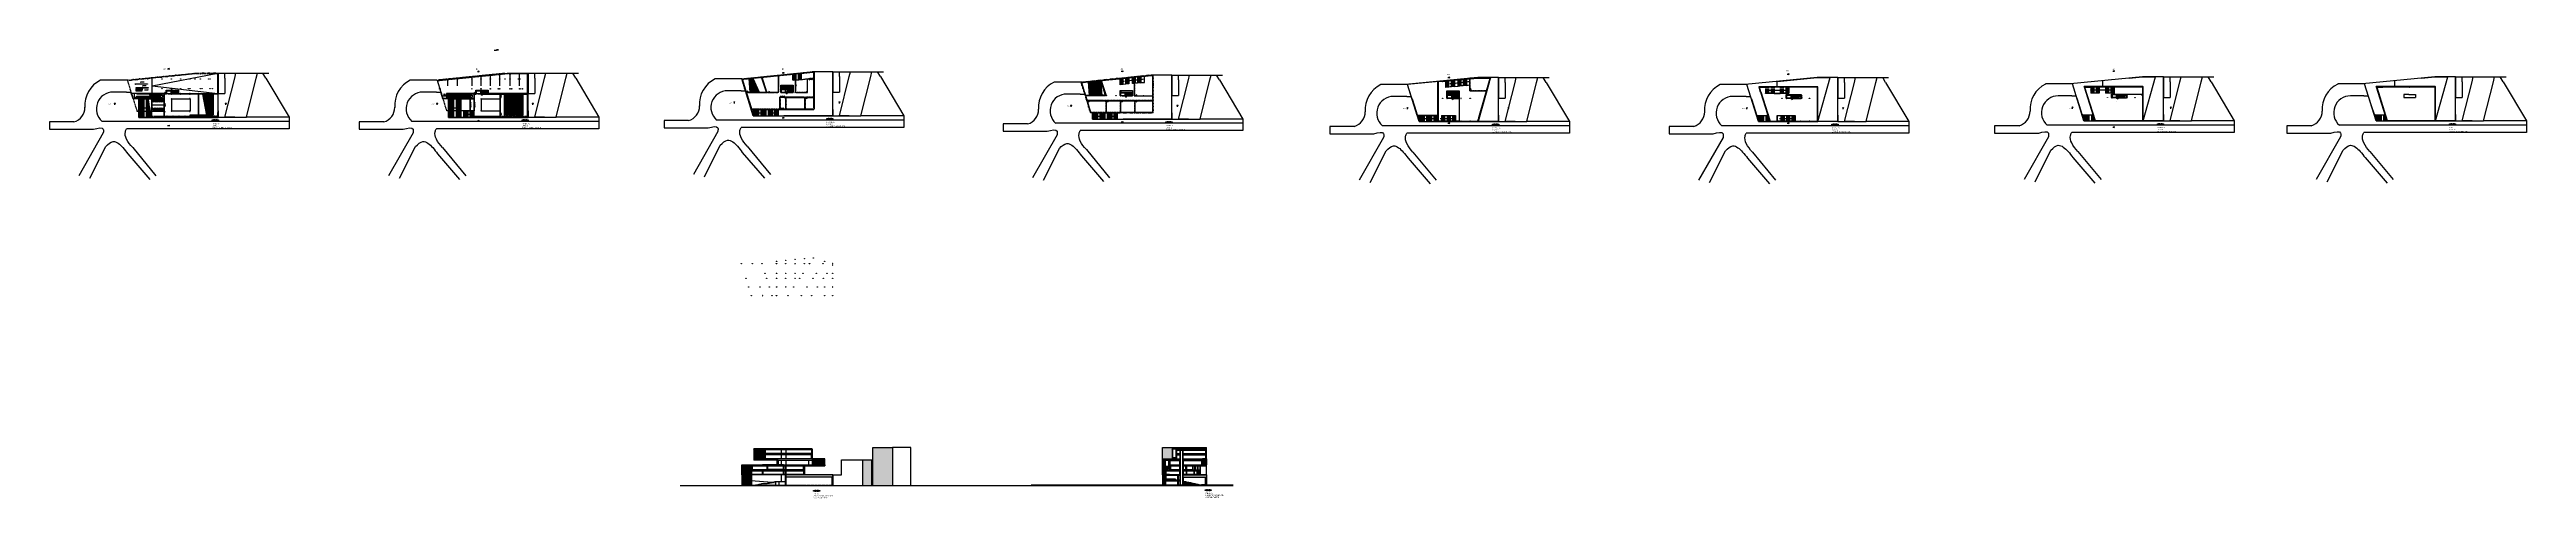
# Model space of a CAD drawing. Header units: millimetres. Extents: x -5657 to 14604, y -1609 to 2067.
import ezdxf

# ---------------------------------------------------------------- set-up
doc = ezdxf.new("R2010")
doc.units = ezdxf.units.MM
doc.linetypes.add('ACAD_ISO02W100', pattern=[15, 12, -3])
doc.linetypes.add('DASHED2', pattern=[9.525, 6.35, -3.175])
doc.layers.get('0').update_dxf_attribs({"color": 4})
for name, color, linetype in [('gelijkvloers', 80, 'Continuous'), ('laag 2.1', 40, 'Continuous'), ('laag 2.2', 30, 'Continuous'), ('laag 3', 20, 'Continuous'), ('laag 4.1', 10, 'Continuous'), ('laag 4.2', 12, 'Continuous'), ('str palen', 220, 'Continuous')]:
    doc.layers.add(name, color=color, linetype=linetype)
doc.styles.get("Standard").update_dxf_attribs({"font": 'arial.ttf'})

# ---------------------------------------------------------------- blocks, each defined once
blk = doc.blocks.new('C3A9VA0P')
at = {"color": 0, "linetype": 'ByBlock'}
for p, q in [((13, 39), (12, 37)), ((22, 77), (25, 74)), ((204, 63), (162, 78)), ((163, 81), (170, 81)), ((178, 81), (338, 81)), ((343, 73), (306, 57)), ((342, 75), (315, 65)), ((325, 81), (328, 70)), ((327, 81), (330, 71)), ((339, 80), (342, 77)), ((341, 82), (344, 79)), ((379, 72), (439, 70)), ((13, -41), (12, -39)), ((22, -79), (25, -76)), ((204, -66), (162, -80)), ((163, -83), (170, -83)), ((178, -83), (338, -83)), ((343, -75), (306, -59)), ((342, -77), (315, -67)), ((325, -83), (328, -72)), ((327, -83), (330, -73)), ((339, -82), (342, -79)), ((341, -84), (344, -81)), ((379, -74), (439, -72))]:
    blk.add_line(p, q, dxfattribs=at)
for points in [[(17, -1, 0.0808699), (16, 8, 0.5483288), (13, 9, 0.1981635), (8, -1)], [(16, -1, 0.0808699), (15, 8, 0.5483288), (14, 8, 0.1981635), (9, -1, 0.1981635)], [(450, 2, 0.2789048), (450, 2, 0.0673542), (449, 1, 0.031039), (449, 0, 0.0213262), (449, -1, 0.0224283)], [(451, -1, 0.0213262), (451, 0, 0.031039), (450, 1, 0.0673542), (450, 2, 0.2789048), (450, 2, 0.2789048)], [(17, -1, -0.0808699), (16, -11, -0.5483288), (13, -12, -0.1981635), (8, -1)], [(16, -1, -0.0808699), (15, -10, -0.5483288), (14, -11, -0.1981635), (9, -1, -0.1981635)], [(450, -5, -0.2789048), (450, -4, -0.0673542), (449, -4, -0.031039), (449, -3, -0.0213262), (449, -1, -0.0224283)], [(451, -1, -0.0213262), (451, -3, -0.031039), (450, -4, -0.0673542), (450, -4, -0.2789048), (450, -5, -0.2789048)]]:
    blk.add_lwpolyline(points, format="xyb", dxfattribs=at)
for points in [[(170, 81), (169, 82), (169, 85), (170, 88), (170, 93), (171, 96), (173, 97), (177, 99), (178, 99), (179, 98), (179, 97), (176, 78), (176, 76), (178, 73), (179, 72), (178, 81)], [(170, -83), (169, -84), (169, -87), (170, -91), (170, -95), (171, -99), (173, -99), (177, -101), (178, -101), (179, -100), (179, -99), (176, -81), (176, -78), (178, -75), (179, -74), (178, -83)]]:
    blk.add_lwpolyline(points, dxfattribs=at)
for centre, radius, start, end in [((522, -16), 520, 170.59081, 178.35805), ((21, 67), 12.2, 92.34202, 170.59081), ((429, 1), 419, 170.36434, 179.24165), ((10, 42), 4.88, 311.16821, 358.7299), ((125, -255), 293, 111.20898, 112.07957), ((98, 38), 83.1, 159.01809, 176.86238), ((24, 70), 7.32, 99.13209, 170.36434), ((125, -1038), 1115, 88.93429, 95.60018), ((613, -7), 595, 175.54965, 177.36682), ((20, 21), 2.24, 196.58306, 244.31611), ((438, 0), 419, 177.68849, 180.16078), ((32, 63), 12.2, 94.78072, 160.71702), ((438, 0), 419, 170.36434, 177.24636), ((21, 17), 1.37, 6.31938, 106.33356), ((276, -6161), 6245, 91.95945, 92.34202), ((125, -255), 293, 91.31914, 110.70191), ((107, 3), 86.3, 170.83504, 183.13562), ((55, -125), 204, 88.4009, 99.13209), ((141, -1243), 1323, 89.71885, 94.78072), ((60, 82), 2.58, 280.52315, 354.95228), ((440, -6170), 6263, 92.47586, 93.45295), ((276, -6161), 6245, 90.97786, 91.42098), ((362, -8), 238, 165.63098, 178.21944), ((362, -8), 233, 165.63098, 178.21944), ((203, 29), 74.1, 141.26569, 163.21169), ((362, -8), 231, 165.63098, 178.21944), ((203, 29), 69.2, 139.31329, 163.21169), ((203, 29), 66.8, 140.65857, 163.21169), ((147, 74), 2.44, 76.53758, 141.26569), ((67, -259), 346, 66.46938, 76.53758), ((152, 73), 2.44, 75.63284, 139.31329), ((153, 70), 2.44, 75.37503, 140.65857), ((67, -259), 343, 67.12467, 75.37503), ((163, 79), 1.34, 90, 250.82099), ((276, -6161), 6249, 89.94417, 90.91013), ((276, -6161), 6245, 89.94417, 90.91013), ((501, -1), 304, 169.54392, 180), ((501, -1), 302, 168.80423, 180), ((199, 54), 2.44, 349.54392, 67.12467), ((220, 109), 48.8, 250.82099, 267.37476), ((267, 897), 841, 265.75973, 274.24027), ((255, 868), 808, 267.37476, 272.68877), ((156, 22), 104, 21.53446, 34.51513), ((-16, -11), 287, 14.26384, 18.57473), ((177, -2451), 2541, 84.07828, 87.64048), ((208, -2446), 2531, 84.7651, 88.33203), ((290, 134), 73.2, 272.68877, 289.98311), ((303, 66), 4.88, 270, 289.98311), ((303, 66), 4.88, 270, 289.98311), ((307, 56), 0.754, 143.97184, 258.50187), ((405, -109), 183, 97.06683, 114.52014), ((-551, -1), 882, 0, 3.80638), ((334, 54), 2.44, 113.43891, 183.58623), ((-551, -1), 884, 0, 3.58623), ((405, -109), 180, 98.46841, 113.43891), ((338, 79), 1.34, 45, 90), ((341, 76), 1.34, 289.98311, 45), ((341, 76), 3.78, 289.98311, 45), ((281, -3770), 3853, 87.54633, 88.57535), ((379, 67), 2.44, 23.61226, 98.46841), ((223, -1), 173, 0, 23.61226), ((383, 70), 2.44, 23.98916, 97.06683), ((223, -1), 178, 0, 23.98916), ((438, 69), 7.32, 10.50073, 85.41883), ((439, 68), 6.66, 4.08679, 86.75266), ((440, 76), 6.15, 259.06897, 318.13224), ((23, -2), 422, 0.14784, 9.76168), ((72, 2), 379, 359.57372, 10.50073), ((445, 73), 7.32, 10.81808, 87.54633), ((119, 10), 340, 358.10989, 10.81808), ((522, 14), 520, 181.64195, 189.40919), ((21, -69), 12.2, 189.40919, 267.65798), ((429, -3), 419, 180.75835, 189.63566), ((10, -45), 4.88, 1.2701, 48.83179), ((125, 253), 293, 247.92043, 248.79102), ((98, -40), 83.1, 183.13762, 200.98191), ((24, -72), 7.32, 189.63566, 260.86791), ((125, 1036), 1115, 264.39982, 271.06571), ((20, -23), 2.24, 115.68389, 163.41694), ((613, 5), 595, 182.63318, 184.45035), ((438, -2), 419, 179.83922, 182.31151), ((21, -19), 1.37, 253.66644, 353.68062), ((438, -2), 419, 182.75364, 189.63566), ((32, -66), 12.2, 199.28298, 265.21928), ((107, -6), 86.3, 176.86438, 189.16496), ((125, 253), 293, 249.29809, 268.68086), ((276, 6159), 6245, 267.65798, 268.04055), ((55, 122), 204, 260.86791, 271.5991), ((141, 1240), 1323, 265.21928, 270.28115), ((60, -84), 2.58, 5.04772, 79.47685), ((440, 6167), 6263, 266.54705, 267.52414), ((276, 6159), 6245, 268.57902, 269.02214), ((362, 6), 238, 181.78056, 194.36902), ((362, 6), 233, 181.78056, 194.36902), ((362, 6), 231, 181.78056, 194.36902), ((203, -32), 74.1, 196.78831, 218.73431), ((203, -32), 69.2, 196.78831, 220.68671), ((203, -32), 66.8, 196.78831, 219.34143), ((147, -77), 2.44, 218.73431, 283.46242), ((67, 257), 346, 283.46242, 293.53062), ((152, -75), 2.44, 220.68671, 284.36716), ((153, -73), 2.44, 219.34143, 284.62497), ((67, 257), 343, 284.62497, 292.87533), ((163, -82), 1.34, 109.17901, 270), ((276, 6159), 6245, 269.08987, 270.05583), ((276, 6159), 6249, 269.08987, 270.05583), ((501, -1), 304, 180, 190.45608), ((501, -1), 302, 180, 191.19577), ((199, -57), 2.44, 292.87533, 10.45608), ((220, -112), 48.8, 92.62524, 109.17901), ((267, -899), 841, 85.75973, 94.24027), ((255, -871), 808, 87.31123, 92.62524), ((156, -24), 104, 325.48487, 338.46554), ((-16, 9), 287, 341.42527, 345.73616), ((208, 2443), 2531, 271.66797, 275.2349), ((177, 2449), 2541, 272.35952, 275.92172), ((290, -136), 73.2, 70.01689, 87.31123), ((303, -68), 4.88, 70.01689, 90), ((303, -68), 4.88, 70.01689, 90), ((307, -58), 0.754, 101.49813, 216.02816), ((-551, -1), 882, 356.19362, 0), ((405, 106), 183, 245.47986, 262.93317), ((-551, -1), 884, 356.41377, 0), ((334, -57), 2.44, 176.41377, 246.56109), ((405, 106), 180, 246.56109, 261.53159), ((338, -82), 1.34, 270, 315), ((341, -79), 1.34, 315, 70.01689), ((341, -79), 3.78, 315, 70.01689), ((281, 3768), 3853, 271.42465, 272.45367), ((379, -69), 2.44, 261.53159, 336.38774), ((223, -1), 173, 336.38774, 0), ((383, -72), 2.44, 262.93317, 336.01084), ((223, -1), 178, 336.01084, 0), ((438, -72), 7.32, 274.58117, 349.49927), ((23, 0), 422, 350.23832, 359.85216), ((439, -70), 6.66, 273.24734, 355.91321), ((440, -78), 6.15, 41.86776, 100.93103), ((72, -4), 379, 349.49927, 0.42628), ((445, -75), 7.32, 272.45367, 349.18192), ((119, -12), 340, 349.18192, 1.89011)]:
    blk.add_arc(centre, radius, start, end, dxfattribs=at)
blk = doc.blocks.new('fiets')
at = {"color": 0, "linetype": 'ByBlock'}
for p, q in [((99, 92), (99, 87)), ((109, 92), (99, 92)), ((99, 87), (109, 87)), ((109, 92), (113, 92)), ((109, 87), (113, 87)), ((143, 97), (113, 97)), ((113, 97), (113, 81)), ((113, 81), (143, 81)), ((191, 91), (206, 91)), ((206, 87), (191, 87)), ((206, 92), (206, 87)), ((214, 92), (206, 92)), ((206, 87), (214, 87)), ((214, 116), (216, 116)), ((214, 114), (214, 116)), ((214, 102), (214, 77)), ((214, 65), (214, 63)), ((214, 63), (216, 63)), ((216, 116), (216, 114)), ((216, 102), (216, 77)), ((216, 91), (225, 94)), ((216, 92), (218, 92)), ((219, 87), (216, 87)), ((216, 87), (225, 84)), ((216, 63), (216, 65)), ((227, 92), (249, 92)), ((249, 87), (227, 87)), ((249, 92), (249, 87)), ((263, 90), (263, 88))]:
    blk.add_line(p, q, dxfattribs=at)
for p, q in [((144, 100), (151, 100)), ((144, 78), (151, 78)), ((191, 91), (164, 91)), ((191, 87), (164, 87)), ((166, 90), (166, 88)), ((214, 116), (214, 112)), ((214, 114), (214, 102)), ((214, 112), (216, 112)), ((214, 77), (214, 65)), ((216, 67), (214, 67)), ((216, 114), (216, 102)), ((216, 77), (216, 65)), ((216, 63), (216, 67))]:
    blk.add_line(p, q)
for points in [[(99, 91, 0.0084205), (92, 91, 0.0118717), (87, 90, 0.0281949), (82, 90, 0.3584923), (82, 89, 0.3584923), (82, 89, 0.0281949), (87, 88, 0.0118717), (92, 88, 0.0084205), (99, 88, 0.0001874), (99, 88, 0.0118717)], [(99, 91, 0.0001874), (99, 91, 0.0084205)], [(263, 90, 0.017322), (260, 90, 0.0129879), (256, 90, 0.009155), (249, 91, 0.0092179)], [(249, 88, 0.009155), (256, 88, 0.0129879), (260, 88, 0.017322), (263, 88, 0.3534629)]]:
    blk.add_lwpolyline(points, format="xyb", dxfattribs=at)
for points in [[(116, 93), (140, 93), (140, 91), (116, 91)], [(116, 84), (140, 84), (140, 86), (116, 86)]]:
    blk.add_lwpolyline(points, close=True, dxfattribs=at)
for centre, radius, start, end in [((173, 89), 31.2, 159.39031, 200.60969), ((178, 125), 37.2, 222.27369, 250.34618), ((178, 53), 37.2, 109.65382, 137.72631)]:
    blk.add_arc(centre, radius, start, end)
blk.add_arc((221, 89), 6.57, 314.56238, 45.43762, dxfattribs=at)

msp = doc.modelspace()

# ---------------------------------------------------------------- hatches: boundary and pattern name
at = {"linetype": 'Continuous', "transparency": 33554539}
h = msp.add_hatch(color=256, dxfattribs=at)
h.dxf.hatch_style = 1
h.paths.add_polyline_path([(-4316, 1491), (-4326, 1491), (-4326, 1486), (-4316, 1486)])
h.paths.add_polyline_path([(-4296, 1491), (-4306, 1491), (-4306, 1486), (-4296, 1486)])
h.paths.add_polyline_path([(-4276, 1491), (-4286, 1491), (-4286, 1486), (-4276, 1486)])
h = msp.add_hatch(color=256, dxfattribs=at)
h.dxf.hatch_style = 1
h.paths.add_polyline_path([(-1782, 1491), (-1792, 1491), (-1792, 1486), (-1782, 1486)])
h.paths.add_polyline_path([(-1762, 1491), (-1772, 1491), (-1772, 1486), (-1762, 1486)])
h.paths.add_polyline_path([(-1742, 1491), (-1752, 1491), (-1752, 1486), (-1742, 1486)])
h = msp.add_hatch(color=256, dxfattribs=at)
h.dxf.hatch_style = 1
h.paths.add_polyline_path([(711, 1502), (701, 1502), (701, 1497), (711, 1497)])
h.paths.add_polyline_path([(731, 1502), (721, 1502), (721, 1497), (731, 1497)])
h.paths.add_polyline_path([(751, 1502), (741, 1502), (741, 1497), (751, 1497)])
h = msp.add_hatch(color=256, dxfattribs=at)
h.dxf.hatch_style = 1
h.paths.add_polyline_path([(3485, 1475), (3475, 1475), (3475, 1470), (3485, 1470)])
h.paths.add_polyline_path([(3505, 1475), (3495, 1475), (3495, 1470), (3505, 1470)])
h.paths.add_polyline_path([(3525, 1475), (3515, 1475), (3515, 1470), (3525, 1470)])
h = msp.add_hatch(color=256, dxfattribs=at)
h.dxf.hatch_style = 1
h.paths.add_polyline_path([(6157, 1455), (6147, 1455), (6147, 1450), (6157, 1450)])
h.paths.add_polyline_path([(6177, 1455), (6167, 1455), (6167, 1450), (6177, 1450)])
h.paths.add_polyline_path([(6197, 1455), (6187, 1455), (6187, 1450), (6197, 1450)])
h = msp.add_hatch(color=256, dxfattribs=at)
h.dxf.hatch_style = 1
h.paths.add_polyline_path([(8933, 1455), (8923, 1455), (8923, 1450), (8933, 1450)])
h.paths.add_polyline_path([(8953, 1455), (8943, 1455), (8943, 1450), (8953, 1450)])
h.paths.add_polyline_path([(8973, 1455), (8963, 1455), (8963, 1450), (8973, 1450)])
h = msp.add_hatch(color=256, dxfattribs=at)
h.dxf.hatch_style = 1
h.paths.add_polyline_path([(11595, 1460), (11585, 1460), (11585, 1455), (11595, 1455)])
h.paths.add_polyline_path([(11615, 1460), (11605, 1460), (11605, 1455), (11615, 1455)])
h.paths.add_polyline_path([(11635, 1460), (11625, 1460), (11625, 1455), (11635, 1455)])
h = msp.add_hatch(color=256, dxfattribs=at)
h.dxf.hatch_style = 1
h.paths.add_polyline_path([(13985, 1460), (13975, 1460), (13975, 1455), (13985, 1455)])
h.paths.add_polyline_path([(14005, 1460), (13995, 1460), (13995, 1455), (14005, 1455)])
h.paths.add_polyline_path([(14025, 1460), (14015, 1460), (14015, 1455), (14025, 1455)])
h = msp.add_hatch(color=256, dxfattribs=at)
h.dxf.hatch_style = 1
h.paths.add_polyline_path([(1070, -1292), (992, -1292), (992, -1501), (1070, -1501)])
h.paths.add_polyline_path([(1238, -1191), (1078, -1191), (1078, -1501), (1238, -1501)])
h = msp.add_hatch(color=256, dxfattribs=at)
h.dxf.hatch_style = 1
h.paths.add_polyline_path([(3527, -1204), (3527, -1201), (3807, -1201), (3807, -1191), (3447, -1191), (3447, -1221), (3447, -1284), (3527, -1284)])
h = msp.add_hatch(color=256, dxfattribs=at)
h.dxf.hatch_style = 1
h.paths.add_polyline_path([(3530, -1209), (3530, -1201), (3527, -1201), (3527, -1204), (3527, -1284), (3471, -1284), (3471, -1294), (3588, -1294), (3588, -1334), (3500, -1334), (3500, -1341), (3500, -1374), (3501, -1374), (3501, -1341), (3588, -1341), (3588, -1374), (3471, -1374), (3471, -1381), (3588, -1381), (3588, -1414), (3505, -1414), (3471, -1414), (3471, -1419), (3505, -1419), (3572, -1419), (3575, -1419), (3588, -1419), (3588, -1461), (3575, -1461), (3572, -1461), (3553, -1461), (3505, -1461), (3471, -1461), (3471, -1466), (3505, -1466), (3572, -1466), (3575, -1466), (3588, -1466), (3588, -1501), (3591, -1501), (3591, -1461), (3591, -1284), (3530, -1284), (3530, -1282)])
h.paths.add_polyline_path([(3807, -1204), (3807, -1201), (3560, -1201), (3560, -1209), (3804, -1209), (3804, -1239), (3615, -1239), (3615, -1249), (3804, -1249), (3804, -1284), (3804, -1334), (3807, -1334), (3807, -1284)])
h.paths.add_polyline_path([(3591, -1239), (3560, -1239), (3560, -1249), (3591, -1249)], flags=17)
h.paths.add_polyline_path([(3774, -1284), (3615, -1284), (3615, -1501), (3618, -1501), (3618, -1434), (3804, -1434), (3804, -1501), (3807, -1501), (3807, -1414), (3757, -1414), (3757, -1341), (3807, -1341), (3807, -1334), (3804, -1334), (3757, -1334), (3618, -1334), (3618, -1294), (3774, -1294)])
h.paths.add_polyline_path([(3754, -1341), (3754, -1374), (3738, -1374), (3738, -1341), (3737, -1341), (3737, -1374), (3710, -1374), (3710, -1341), (3710, -1341), (3710, -1374), (3645, -1374), (3645, -1341), (3644, -1341), (3644, -1374), (3618, -1374), (3618, -1341)], flags=16)
h.paths.add_polyline_path([(3645, -1381), (3710, -1381), (3710, -1414), (3645, -1414)], flags=16)
h.paths.add_polyline_path([(3644, -1381), (3644, -1414), (3618, -1414), (3618, -1381)], flags=16)
h.paths.add_polyline_path([(3710, -1381), (3737, -1381), (3737, -1414), (3710, -1414)], flags=16)
h.paths.add_polyline_path([(3738, -1381), (3754, -1381), (3754, -1414), (3738, -1414)], flags=16)
h = msp.add_hatch(color=256, dxfattribs=at)
h.dxf.hatch_style = 1
h.paths.add_polyline_path([(603, -1543), (593, -1543), (593, -1548), (603, -1548)])
h.paths.add_polyline_path([(623, -1543), (613, -1543), (613, -1548), (623, -1548)])
h.paths.add_polyline_path([(643, -1543), (633, -1543), (633, -1548), (643, -1548)])
h = msp.add_hatch(color=256, dxfattribs=at)
h.dxf.hatch_style = 1
h.paths.add_polyline_path([(3806, -1539), (3796, -1539), (3796, -1544), (3806, -1544)])
h.paths.add_polyline_path([(3826, -1539), (3816, -1539), (3816, -1544), (3826, -1544)])
h.paths.add_polyline_path([(3846, -1539), (3836, -1539), (3836, -1544), (3846, -1544)])
at = {"layer": 'gelijkvloers', "linetype": 'Continuous', "transparency": 33554539}
h = msp.add_hatch(color=256, dxfattribs=at)
h.dxf.hatch_style = 1
h.paths.add_polyline_path([(582, -1204), (582, -1201), (193, -1201), (193, -1204), (193, -1209), (582, -1209)])
h.paths.add_polyline_path([(582, -1239), (193, -1239), (193, -1249), (582, -1249), (582, -1244)])
h.paths.add_polyline_path([(582, -1284), (291, -1284), (105, -1284), (105, -1294), (291, -1294), (291, -1334), (176, -1334), (84, -1334), (84, -1341), (346, -1341), (346, -1374), (214, -1374), (84, -1374), (84, -1381), (176, -1381), (176, -1412), (176, -1412), (176, -1381), (346, -1381), (346, -1412), (347, -1412), (347, -1381), (364, -1381), (364, -1412), (367, -1412), (367, -1381), (515, -1381), (515, -1412), (519, -1412), (519, -1341), (515, -1341), (515, -1374), (367, -1374), (367, -1341), (515, -1341), (686, -1341), (686, -1334), (294, -1334), (294, -1294), (582, -1294)])
h.paths.add_polyline_path([(347, -1341), (364, -1341), (364, -1374), (347, -1374)], flags=16)
h = msp.add_hatch(color=256, dxfattribs=at)
h.dxf.hatch_style = 1
h.paths.add_polyline_path([(80, -1414), (6, -1414), (6, -1417), (80, -1417)])
h = msp.add_hatch(color=256, dxfattribs=at)
h.dxf.hatch_style = 1
h.paths.add_polyline_path([(3471, -1414), (3447, -1414), (3447, -1501), (3471, -1501)])
at = {"layer": 'laag 2.1', "linetype": 'Continuous', "transparency": 33554539}
h = msp.add_hatch(color=256, dxfattribs=at)
h.dxf.hatch_style = 1
h.paths.add_polyline_path([(84, -1334), (6, -1334), (6, -1414), (84, -1414)])
h = msp.add_hatch(color=256, dxfattribs=at)
h.dxf.hatch_style = 1
h.paths.add_polyline_path([(3471, -1381), (3447, -1381), (3447, -1414), (3471, -1414)])
h.paths.add_polyline_path([(3471, -1374), (3450, -1374), (3447, -1374), (3447, -1381), (3471, -1381)])
h.paths.add_polyline_path([(3450, -1341), (3447, -1341), (3447, -1374), (3450, -1374)])
h.paths.add_polyline_path([(3471, -1334), (3447, -1334), (3447, -1341), (3450, -1341), (3471, -1341)])
h = msp.add_hatch(color=256, dxfattribs=at)
h.dxf.hatch_style = 1
h.paths.add_polyline_path([(3471, -1341), (3450, -1341), (3450, -1372), (3471, -1372)])
h.paths.add_polyline_path([(3471, -1372), (3450, -1372), (3450, -1374), (3471, -1374)])
h = msp.add_hatch(color=256, dxfattribs=at)
h.dxf.hatch_style = 1
h.paths.add_polyline_path([(3500, -1347), (3471, -1347), (3471, -1348), (3500, -1348)])
at = {"layer": 'laag 3', "linetype": 'Continuous', "transparency": 33554539}
h = msp.add_hatch(color=256, dxfattribs=at)
h.dxf.hatch_style = 1
h.paths.add_polyline_path([(686, -1284), (582, -1284), (582, -1334), (686, -1334)])
h = msp.add_hatch(color=256, dxfattribs=at)
h.dxf.hatch_style = 1
h.paths.add_polyline_path([(3471, -1294), (3471, -1284), (3447, -1284), (3447, -1334), (3471, -1334)])
h = msp.add_hatch(color=256, dxfattribs=at)
h.dxf.hatch_style = 1
h.paths.add_polyline_path([(3804, -1323), (3774, -1323), (3774, -1325), (3804, -1325)])
at = {"layer": 'laag 4.1', "linetype": 'Continuous', "transparency": 33554539}
h = msp.add_hatch(color=256, dxfattribs=at)
h.dxf.hatch_style = 1
h.paths.add_polyline_path([(193, -1204), (193, -1201), (105, -1201), (105, -1204), (105, -1284), (193, -1284)])
h = msp.add_hatch(color=256, dxfattribs=at)
h.dxf.hatch_style = 1
h.paths.add_polyline_path([(3560, -1275), (3530, -1275), (3530, -1277), (3560, -1277)])
at = {"layer": 'laag 4.2', "linetype": 'Continuous', "transparency": 33554687}
h = msp.add_hatch(color=256, dxfattribs=at)
h.dxf.hatch_style = 1
h.paths.add_polyline_path([(80, -1417), (6, -1417), (6, -1501), (80, -1501), (80, -1461)])
h = msp.add_hatch(color=256, dxfattribs=at)
h.dxf.hatch_style = 1
h.paths.add_polyline_path([(750, -1414), (367, -1414), (367, -1434), (746, -1434), (746, -1501), (750, -1501)])
h.paths.add_polyline_path([(367, -1414), (363, -1414), (363, -1470), (285, -1470), (277, -1470), (277, -1472), (269, -1472), (269, -1474), (261, -1474), (261, -1475), (253, -1475), (253, -1477), (245, -1477), (245, -1479), (237, -1479), (237, -1481), (229, -1481), (229, -1482), (221, -1482), (221, -1484), (213, -1484), (213, -1486), (176, -1486), (176, -1487), (168, -1487), (168, -1489), (160, -1489), (160, -1491), (152, -1491), (152, -1492), (144, -1492), (144, -1494), (136, -1494), (136, -1496), (128, -1496), (128, -1498), (120, -1498), (120, -1499), (112, -1499), (112, -1501), (280, -1501), (280, -1472), (311, -1472), (311, -1501), (312, -1501), (312, -1472), (363, -1472), (363, -1501), (367, -1501), (367, -1443)])
h = msp.add_hatch(color=256, dxfattribs=at)
h.dxf.hatch_style = 1
h.paths.add_polyline_path([(3706, -1485), (3697, -1485), (3697, -1483), (3688, -1483), (3688, -1481), (3680, -1481), (3680, -1479), (3672, -1479), (3672, -1478), (3663, -1478), (3663, -1476), (3654, -1476), (3654, -1474), (3646, -1474), (3646, -1472), (3638, -1472), (3638, -1470), (3618, -1470), (3618, -1501), (3774, -1501), (3774, -1499), (3765, -1499), (3765, -1497), (3756, -1497), (3756, -1496), (3748, -1496), (3748, -1494), (3740, -1494), (3740, -1492), (3731, -1492), (3731, -1490), (3722, -1490), (3722, -1488), (3714, -1488), (3714, -1487), (3706, -1487)])
at = {"layer": 'str palen', "linetype": 'Continuous', "transparency": 33554687}
h = msp.add_hatch(color=256, dxfattribs=at)
h.dxf.hatch_style = 1
h.paths.add_polyline_path([(-4953, 1823), (-4957, 1823), (-4956, 1820), (-4952, 1820)])
h.paths.add_polyline_path([(-4937, 1825), (-4941, 1824), (-4940, 1821), (-4936, 1822)])
h = msp.add_hatch(color=256, dxfattribs=at)
h.dxf.hatch_style = 1
h.paths.add_polyline_path([(-4903, 1828), (-4907, 1828), (-4907, 1825), (-4903, 1825)])
h.paths.add_polyline_path([(-4887, 1830), (-4891, 1829), (-4891, 1826), (-4887, 1827)])
h = msp.add_hatch(color=256, dxfattribs=at)
h.dxf.hatch_style = 1
h.paths.add_polyline_path([(-4853, 1833), (-4857, 1833), (-4857, 1830), (-4853, 1830)])
h.paths.add_polyline_path([(-4837, 1835), (-4841, 1834), (-4841, 1831), (-4837, 1832)])
h = msp.add_hatch(color=256, dxfattribs=at)
h.dxf.hatch_style = 1
h.paths.add_polyline_path([(-4854, 1827), (-4857, 1827), (-4857, 1824), (-4854, 1824)])
h = msp.add_hatch(color=256, dxfattribs=at)
h.dxf.hatch_style = 1
h.paths.add_polyline_path([(-4803, 1838), (-4807, 1838), (-4807, 1835), (-4803, 1835)])
h.paths.add_polyline_path([(-4788, 1840), (-4792, 1839), (-4791, 1836), (-4787, 1837)])
h = msp.add_hatch(color=256, dxfattribs=at)
h.dxf.hatch_style = 1
h.paths.add_polyline_path([(-4754, 1843), (-4758, 1843), (-4757, 1840), (-4753, 1840)])
h.paths.add_polyline_path([(-4738, 1845), (-4742, 1844), (-4741, 1841), (-4738, 1842)])
h = msp.add_hatch(color=256, dxfattribs=at)
h.dxf.hatch_style = 1
h.paths.add_polyline_path([(-4736, 1827), (-4739, 1827), (-4739, 1824), (-4736, 1824)])
h.paths.add_polyline_path([(-4660, 1827), (-4663, 1827), (-4663, 1824), (-4660, 1824)])
h.paths.add_polyline_path([(-4584, 1827), (-4587, 1827), (-4587, 1824), (-4584, 1824)])
h.paths.add_polyline_path([(-4508, 1827), (-4511, 1827), (-4511, 1824), (-4508, 1824)])
h.paths.add_polyline_path([(-4466, 1827), (-4469, 1827), (-4469, 1824), (-4466, 1824)])
h.paths.add_polyline_path([(-4423, 1827), (-4426, 1827), (-4426, 1824), (-4423, 1824)])
h = msp.add_hatch(color=256, dxfattribs=at)
h.dxf.hatch_style = 1
h.paths.add_polyline_path([(-4704, 1848), (-4708, 1848), (-4708, 1845), (-4704, 1845)])
h.paths.add_polyline_path([(-4688, 1850), (-4692, 1849), (-4692, 1846), (-4688, 1847)])
h = msp.add_hatch(color=256, dxfattribs=at)
h.dxf.hatch_style = 1
h.paths.add_polyline_path([(-4654, 1853), (-4658, 1853), (-4658, 1850), (-4654, 1850)])
h.paths.add_polyline_path([(-4638, 1855), (-4642, 1854), (-4642, 1851), (-4638, 1852)])
h = msp.add_hatch(color=256, dxfattribs=at)
h.dxf.hatch_style = 1
h.paths.add_polyline_path([(-4604, 1858), (-4608, 1858), (-4608, 1855), (-4604, 1855)])
h.paths.add_polyline_path([(-4589, 1860), (-4593, 1859), (-4592, 1856), (-4588, 1857)])
h = msp.add_hatch(color=256, dxfattribs=at)
h.dxf.hatch_style = 1
h.paths.add_polyline_path([(-4555, 1863), (-4559, 1863), (-4558, 1860), (-4554, 1860)])
h.paths.add_polyline_path([(-4539, 1865), (-4543, 1864), (-4542, 1861), (-4539, 1862)])
h = msp.add_hatch(color=256, dxfattribs=at)
h.dxf.hatch_style = 1
h.paths.add_polyline_path([(-4505, 1868), (-4509, 1868), (-4509, 1865), (-4505, 1865)])
h.paths.add_polyline_path([(-4489, 1870), (-4493, 1869), (-4493, 1866), (-4489, 1867)])
h = msp.add_hatch(color=256, dxfattribs=at)
h.dxf.hatch_style = 1
h.paths.add_polyline_path([(-4457, 1873), (-4461, 1873), (-4461, 1870), (-4457, 1870)])
h.paths.add_polyline_path([(-4441, 1874), (-4445, 1874), (-4445, 1871), (-4441, 1871)])
h = msp.add_hatch(color=256, dxfattribs=at)
h.dxf.hatch_style = 1
h.paths.add_polyline_path([(-4423, 1868), (-4426, 1868), (-4426, 1865), (-4423, 1865)])
h.paths.add_polyline_path([(-4355, 1827), (-4358, 1827), (-4358, 1824), (-4355, 1824)])
h.paths.add_polyline_path([(-4343, 1827), (-4346, 1827), (-4346, 1824), (-4343, 1824)])
h.paths.add_polyline_path([(-4277, 1827), (-4280, 1827), (-4280, 1824), (-4277, 1824)])
h = msp.add_hatch(color=256, dxfattribs=at)
h.dxf.hatch_style = 1
h.paths.add_polyline_path([(-4408, 1874), (-4412, 1874), (-4412, 1871), (-4408, 1871)])
h.paths.add_polyline_path([(-4392, 1874), (-4396, 1874), (-4396, 1871), (-4392, 1871)])
h.paths.add_polyline_path([(-4358, 1874), (-4362, 1874), (-4362, 1871), (-4358, 1871)])
h.paths.add_polyline_path([(-4342, 1874), (-4346, 1874), (-4346, 1871), (-4342, 1871)])
h.paths.add_polyline_path([(-4312, 1874), (-4316, 1874), (-4316, 1871), (-4312, 1871)])
h.paths.add_polyline_path([(-4296, 1874), (-4300, 1874), (-4300, 1871), (-4297, 1871), (-4296, 1871)])
h.paths.add_polyline_path([(-4296, 1871), (-4297, 1871), (-4296, 1871)], flags=17)
h = msp.add_hatch(color=256, dxfattribs=at)
h.dxf.hatch_style = 1
h.paths.add_polyline_path([(-2348, 1830), (-2352, 1830), (-2352, 1827), (-2348, 1827)])
h.paths.add_polyline_path([(-2374, 1827), (-2378, 1827), (-2378, 1824), (-2374, 1824)])
h.paths.add_polyline_path([(-2398, 1825), (-2402, 1825), (-2402, 1822), (-2398, 1822)])
h.paths.add_polyline_path([(-2424, 1822), (-2428, 1822), (-2427, 1819), (-2423, 1819)])
h.paths.add_polyline_path([(-2448, 1820), (-2452, 1820), (-2451, 1817), (-2447, 1817)])
h = msp.add_hatch(color=256, dxfattribs=at)
h.dxf.hatch_style = 1
h.paths.add_polyline_path([(-2199, 1845), (-2203, 1845), (-2202, 1842), (-2198, 1842)])
h.paths.add_polyline_path([(-2225, 1843), (-2229, 1842), (-2228, 1839), (-2224, 1840)])
h.paths.add_polyline_path([(-2249, 1840), (-2253, 1840), (-2252, 1837), (-2248, 1837)])
h.paths.add_polyline_path([(-2274, 1837), (-2278, 1837), (-2278, 1834), (-2274, 1835)])
h.paths.add_polyline_path([(-2298, 1835), (-2302, 1835), (-2302, 1832), (-2298, 1832)])
h.paths.add_polyline_path([(-2324, 1832), (-2328, 1832), (-2328, 1829), (-2324, 1829)])
h = msp.add_hatch(color=256, dxfattribs=at)
h.dxf.hatch_style = 1
h.paths.add_polyline_path([(-1808, 1826), (-1812, 1826), (-1812, 1824), (-1808, 1824)])
h.paths.add_polyline_path([(-1821, 1826), (-1824, 1826), (-1824, 1824), (-1821, 1824)])
h.paths.add_polyline_path([(-1888, 1868), (-1892, 1868), (-1892, 1864), (-1888, 1864)])
h.paths.add_polyline_path([(-1888, 1826), (-1892, 1826), (-1892, 1824), (-1888, 1824)])
h.paths.add_polyline_path([(-1931, 1826), (-1934, 1826), (-1934, 1824), (-1931, 1824)])
h.paths.add_polyline_path([(-1974, 1826), (-1976, 1826), (-1976, 1824), (-1974, 1824)])
h.paths.add_polyline_path([(-2050, 1826), (-2052, 1826), (-2052, 1824), (-2050, 1824)])
h.paths.add_polyline_path([(-2126, 1826), (-2128, 1826), (-2128, 1824), (-2126, 1824)])
h.paths.add_polyline_path([(-2202, 1826), (-2204, 1826), (-2204, 1824), (-2202, 1824)])
h.paths.add_polyline_path([(-2319, 1826), (-2322, 1826), (-2322, 1824), (-2319, 1824)])
h = msp.add_hatch(color=256, dxfattribs=at)
h.dxf.hatch_style = 1
h.paths.add_polyline_path([(-2050, 1860), (-2054, 1860), (-2053, 1857), (-2049, 1857)])
h.paths.add_polyline_path([(-2075, 1858), (-2079, 1857), (-2079, 1854), (-2075, 1855)])
h.paths.add_polyline_path([(-2099, 1855), (-2103, 1855), (-2103, 1852), (-2099, 1852)])
h.paths.add_polyline_path([(-2125, 1853), (-2129, 1852), (-2129, 1849), (-2125, 1850)])
h.paths.add_polyline_path([(-2149, 1850), (-2153, 1850), (-2153, 1847), (-2149, 1847)])
h.paths.add_polyline_path([(-2175, 1848), (-2179, 1847), (-2179, 1844), (-2175, 1845)])
h = msp.add_hatch(color=256, dxfattribs=at)
h.dxf.hatch_style = 1
h.paths.add_polyline_path([(-1928, 1873), (-1932, 1872), (-1932, 1869), (-1928, 1870)])
h.paths.add_polyline_path([(-1952, 1870), (-1956, 1870), (-1955, 1867), (-1951, 1867)])
h.paths.add_polyline_path([(-1977, 1867), (-1981, 1867), (-1981, 1864), (-1977, 1864)])
h.paths.add_polyline_path([(-2000, 1865), (-2004, 1865), (-2004, 1862), (-2000, 1862)])
h.paths.add_polyline_path([(-2026, 1863), (-2030, 1862), (-2029, 1859), (-2025, 1860)])
h = msp.add_hatch(color=256, dxfattribs=at)
h.dxf.hatch_style = 1
h.paths.add_polyline_path([(-1757, 1874), (-1761, 1874), (-1761, 1871), (-1757, 1871)])
h.paths.add_polyline_path([(-1783, 1874), (-1787, 1874), (-1787, 1871), (-1783, 1871)])
h.paths.add_polyline_path([(-1803, 1874), (-1807, 1874), (-1807, 1871), (-1803, 1871)])
h.paths.add_polyline_path([(-1829, 1874), (-1833, 1874), (-1833, 1871), (-1829, 1871)])
h.paths.add_polyline_path([(-1853, 1874), (-1857, 1874), (-1857, 1871), (-1853, 1871)])
h.paths.add_polyline_path([(-1879, 1874), (-1883, 1874), (-1883, 1871), (-1879, 1871)])
h.paths.add_polyline_path([(-1902, 1874), (-1906, 1874), (-1906, 1871), (-1902, 1871)])
h = msp.add_hatch(color=256, dxfattribs=at)
h.dxf.hatch_style = 1
h.paths.add_polyline_path([(16, 1828), (12, 1828), (12, 1825), (16, 1825)])
h.paths.add_polyline_path([(49, 1831), (45, 1831), (46, 1828), (50, 1828)])
h.paths.add_polyline_path([(65, 1833), (61, 1833), (62, 1830), (66, 1830)])
h.paths.add_polyline_path([(99, 1836), (95, 1836), (95, 1833), (99, 1833)])
h.paths.add_polyline_path([(115, 1838), (111, 1838), (111, 1835), (115, 1835)])
h.paths.add_polyline_path([(149, 1841), (145, 1841), (145, 1838), (149, 1838)])
h.paths.add_polyline_path([(165, 1843), (161, 1843), (161, 1840), (165, 1840)])
h.paths.add_polyline_path([(199, 1846), (195, 1846), (195, 1843), (199, 1844)])
h.paths.add_polyline_path([(215, 1848), (211, 1848), (211, 1845), (215, 1845)])
h.paths.add_polyline_path([(248, 1852), (244, 1851), (245, 1848), (249, 1849)])
h.paths.add_polyline_path([(264, 1853), (260, 1853), (261, 1850), (265, 1850)])
h.paths.add_polyline_path([(298, 1857), (294, 1856), (294, 1853), (298, 1854)])
h.paths.add_polyline_path([(314, 1858), (310, 1858), (310, 1855), (314, 1855)])
h.paths.add_polyline_path([(348, 1862), (344, 1861), (344, 1858), (348, 1859)])
h.paths.add_polyline_path([(364, 1863), (360, 1863), (360, 1860), (364, 1860)])
h.paths.add_polyline_path([(398, 1867), (394, 1866), (394, 1863), (398, 1864)])
h.paths.add_polyline_path([(414, 1868), (410, 1868), (410, 1865), (414, 1865)])
h.paths.add_polyline_path([(447, 1872), (443, 1871), (444, 1868), (448, 1869)])
h.paths.add_polyline_path([(463, 1873), (459, 1873), (460, 1870), (464, 1870)])
h.paths.add_polyline_path([(497, 1877), (493, 1876), (493, 1873), (497, 1874)])
h.paths.add_polyline_path([(513, 1878), (509, 1878), (509, 1875), (513, 1875)])
h.paths.add_polyline_path([(546, 1882), (542, 1881), (542, 1878), (546, 1879)])
h.paths.add_polyline_path([(562, 1883), (558, 1883), (558, 1880), (562, 1880)])
h.paths.add_polyline_path([(584, 1885), (580, 1885), (580, 1882), (580, 1882), (584, 1882)])
h.paths.add_polyline_path([(597, 1885), (594, 1885), (594, 1882), (597, 1882)])
h = msp.add_hatch(color=256, dxfattribs=at)
h.dxf.hatch_style = 1
h.paths.add_polyline_path([(597, 1593), (594, 1593), (594, 1589), (597, 1589)])
h.paths.add_polyline_path([(597, 1613), (594, 1613), (594, 1609), (597, 1609)])
h.paths.add_polyline_path([(597, 1645), (594, 1645), (594, 1641), (597, 1641)])
h.paths.add_polyline_path([(597, 1665), (594, 1665), (594, 1661), (597, 1661)])
h.paths.add_polyline_path([(597, 1697), (594, 1697), (594, 1693), (597, 1693)])
h.paths.add_polyline_path([(597, 1717), (594, 1717), (594, 1713), (597, 1713)])
h.paths.add_polyline_path([(597, 1748), (594, 1748), (594, 1744), (597, 1744)])
h.paths.add_polyline_path([(597, 1768), (594, 1768), (594, 1764), (597, 1764)])
h.paths.add_polyline_path([(597, 1800), (594, 1800), (594, 1796), (597, 1796)])
h.paths.add_polyline_path([(597, 1820), (594, 1820), (594, 1816), (597, 1816)])
h.paths.add_polyline_path([(597, 1851), (594, 1851), (594, 1847), (597, 1847)])
h.paths.add_polyline_path([(597, 1871), (594, 1871), (594, 1867), (597, 1867)])
h = msp.add_hatch(color=256, dxfattribs=at)
h.dxf.hatch_style = 1
h.paths.add_polyline_path([(3362, 1858), (3358, 1858), (3358, 1855), (3362, 1855)])
h.paths.add_polyline_path([(3340, 1857), (3336, 1856), (3336, 1853), (3340, 1854)])
h.paths.add_polyline_path([(3316, 1854), (3312, 1854), (3312, 1851), (3316, 1851)])
h.paths.add_polyline_path([(3291, 1852), (3287, 1851), (3287, 1848), (3291, 1849)])
h.paths.add_polyline_path([(3267, 1849), (3263, 1849), (3263, 1846), (3267, 1846)])
h.paths.add_polyline_path([(3241, 1847), (3237, 1846), (3238, 1843), (3242, 1844)])
h.paths.add_polyline_path([(3217, 1844), (3213, 1844), (3214, 1841), (3218, 1841)])
h.paths.add_polyline_path([(3192, 1842), (3188, 1841), (3188, 1838), (3192, 1839)])
h.paths.add_polyline_path([(3168, 1839), (3164, 1839), (3164, 1836), (3168, 1836)])
h.paths.add_polyline_path([(3142, 1837), (3138, 1836), (3138, 1833), (3142, 1834)])
h.paths.add_polyline_path([(3118, 1834), (3114, 1834), (3114, 1831), (3118, 1831)])
h.paths.add_polyline_path([(3092, 1832), (3088, 1831), (3088, 1828), (3092, 1829)])
h.paths.add_polyline_path([(3068, 1829), (3064, 1829), (3064, 1826), (3068, 1826)])
h.paths.add_polyline_path([(3042, 1827), (3038, 1826), (3039, 1823), (3043, 1824)])
h.paths.add_polyline_path([(3018, 1824), (3014, 1824), (3015, 1821), (3019, 1821)])
h.paths.add_polyline_path([(2993, 1822), (2989, 1821), (2989, 1818), (2993, 1819)])
h.paths.add_polyline_path([(2969, 1819), (2965, 1819), (2965, 1816), (2969, 1816)])
h.paths.add_polyline_path([(2943, 1816), (2939, 1816), (2939, 1813), (2943, 1813)])
h.paths.add_polyline_path([(2919, 1814), (2915, 1814), (2915, 1811), (2919, 1811)])
h.paths.add_polyline_path([(2893, 1811), (2889, 1811), (2889, 1808), (2893, 1808)])
h.paths.add_polyline_path([(2869, 1809), (2865, 1809), (2865, 1806), (2869, 1806)])
h.paths.add_polyline_path([(2843, 1806), (2839, 1806), (2840, 1803), (2844, 1803)])
h.paths.add_polyline_path([(2819, 1804), (2815, 1804), (2816, 1801), (2820, 1801)])
h.paths.add_polyline_path([(2794, 1801), (2790, 1801), (2790, 1798), (2794, 1798)])
h.paths.add_polyline_path([(2785, 1791), (2783, 1790), (2784, 1787), (2787, 1788)])
h.paths.add_polyline_path([(2793, 1767), (2790, 1766), (2792, 1762), (2794, 1763)])
h = msp.add_hatch(color=256, dxfattribs=at)
h.dxf.hatch_style = 1
h.paths.add_polyline_path([(3371, 1561), (3368, 1561), (3368, 1557), (3371, 1557)])
h.paths.add_polyline_path([(3371, 1591), (3368, 1591), (3368, 1587), (3371, 1587)])
h.paths.add_polyline_path([(3371, 1613), (3368, 1613), (3368, 1609), (3371, 1609)])
h.paths.add_polyline_path([(3371, 1643), (3368, 1643), (3368, 1639), (3371, 1639)])
h.paths.add_polyline_path([(3371, 1665), (3368, 1665), (3368, 1661), (3371, 1661)])
h.paths.add_polyline_path([(3371, 1695), (3368, 1695), (3368, 1691), (3371, 1691)])
h.paths.add_polyline_path([(3371, 1716), (3368, 1716), (3368, 1712), (3371, 1712)])
h.paths.add_polyline_path([(3371, 1746), (3368, 1746), (3368, 1742), (3371, 1742)])
h.paths.add_polyline_path([(3371, 1768), (3368, 1768), (3368, 1764), (3371, 1764)])
h.paths.add_polyline_path([(3371, 1798), (3368, 1798), (3368, 1794), (3371, 1794)])
h.paths.add_polyline_path([(3371, 1819), (3368, 1819), (3368, 1815), (3371, 1815)])
h.paths.add_polyline_path([(3371, 1849), (3368, 1849), (3368, 1845), (3371, 1845)])
h.paths.add_polyline_path([(3371, 1858), (3368, 1858), (3368, 1855), (3371, 1855)])
h = msp.add_hatch(color=256, dxfattribs=at)
h.dxf.hatch_style = 1
h.paths.add_polyline_path([(-5002, 1818), (-5006, 1818), (-5006, 1815), (-5002, 1815)])
h.paths.add_polyline_path([(-4987, 1820), (-4991, 1819), (-4990, 1816), (-4986, 1817)])
h = msp.add_hatch(color=256, dxfattribs=at)
h.dxf.hatch_style = 1
h.paths.add_polyline_path([(-4891, 1706), (-4894, 1706), (-4894, 1703), (-4891, 1703)])
h.paths.add_polyline_path([(-4813, 1706), (-4816, 1706), (-4816, 1703), (-4813, 1703)])
h = msp.add_hatch(color=256, dxfattribs=at)
h.dxf.hatch_style = 1
h.paths.add_polyline_path([(-4660, 1748), (-4663, 1748), (-4663, 1745), (-4660, 1745)])
h.paths.add_polyline_path([(-4660, 1706), (-4663, 1706), (-4663, 1703), (-4660, 1703)])
h.paths.add_polyline_path([(-4733, 1706), (-4736, 1706), (-4736, 1703), (-4733, 1703)])
h.paths.add_polyline_path([(-4736, 1748), (-4739, 1748), (-4739, 1745), (-4736, 1745)])
h = msp.add_hatch(color=256, dxfattribs=at)
h.dxf.hatch_style = 1
h.paths.add_polyline_path([(-4660, 1664), (-4663, 1664), (-4663, 1661), (-4660, 1661)])
h = msp.add_hatch(color=256, dxfattribs=at)
h.dxf.hatch_style = 1
h.paths.add_polyline_path([(-4584, 1748), (-4587, 1748), (-4587, 1745), (-4584, 1745)])
h.paths.add_polyline_path([(-4519, 1748), (-4522, 1748), (-4522, 1745), (-4519, 1745)])
h.paths.add_polyline_path([(-4508, 1748), (-4511, 1748), (-4511, 1745), (-4508, 1745)])
h.paths.add_polyline_path([(-4508, 1706), (-4511, 1706), (-4511, 1703), (-4508, 1703)])
h.paths.add_polyline_path([(-4584, 1706), (-4587, 1706), (-4587, 1703), (-4584, 1703)])
h.paths.add_polyline_path([(-4438, 1706), (-4441, 1706), (-4441, 1703), (-4438, 1703)])
h = msp.add_hatch(color=256, dxfattribs=at)
h.dxf.hatch_style = 1
h.paths.add_polyline_path([(-4508, 1667), (-4511, 1667), (-4511, 1664), (-4508, 1664)])
h.paths.add_polyline_path([(-4508, 1564), (-4511, 1564), (-4511, 1561), (-4508, 1561)])
h = msp.add_hatch(color=256, dxfattribs=at)
h.dxf.hatch_style = 1
h.paths.add_polyline_path([(-4423, 1748), (-4426, 1748), (-4426, 1745), (-4423, 1745)])
h.paths.add_polyline_path([(-4409, 1748), (-4412, 1748), (-4412, 1745), (-4409, 1745)])
h = msp.add_hatch(color=256, dxfattribs=at)
h.dxf.hatch_style = 1
h.paths.add_polyline_path([(-4343, 1748), (-4346, 1748), (-4346, 1745), (-4343, 1745)])
h.paths.add_polyline_path([(-4323, 1748), (-4326, 1748), (-4326, 1745), (-4323, 1745)])
h.paths.add_polyline_path([(-4277, 1748), (-4280, 1748), (-4280, 1745), (-4277, 1745)])
h.paths.add_polyline_path([(-4278, 1706), (-4281, 1706), (-4281, 1703), (-4278, 1703)])
h.paths.add_polyline_path([(-4343, 1706), (-4346, 1706), (-4346, 1703), (-4343, 1703)])
h.paths.add_polyline_path([(-4353, 1706), (-4356, 1706), (-4356, 1703), (-4353, 1703)])
h = msp.add_hatch(color=256, dxfattribs=at)
h.dxf.hatch_style = 1
h.paths.add_polyline_path([(-2473, 1817), (-2477, 1817), (-2477, 1814), (-2473, 1814)])
h = msp.add_hatch(color=256, dxfattribs=at)
h.dxf.hatch_style = 1
h.paths.add_polyline_path([(-2463, 1748), (-2466, 1748), (-2466, 1746), (-2465, 1744), (-2463, 1744)])
h.paths.add_polyline_path([(-2466, 1746), (-2466, 1744), (-2465, 1744)], flags=17)
h.paths.add_polyline_path([(-2450, 1706), (-2452, 1706), (-2452, 1704), (-2452, 1702), (-2450, 1702)])
h.paths.add_polyline_path([(-2452, 1704), (-2452, 1702), (-2452, 1702)], flags=17)
h = msp.add_hatch(color=256, dxfattribs=at)
h.dxf.hatch_style = 1
h.paths.add_polyline_path([(-2198, 1706), (-2202, 1706), (-2202, 1702), (-2198, 1702)])
h.paths.add_polyline_path([(-2202, 1748), (-2204, 1748), (-2204, 1744), (-2202, 1744)])
h.paths.add_polyline_path([(-2278, 1706), (-2282, 1706), (-2282, 1702), (-2278, 1702)])
h.paths.add_polyline_path([(-2357, 1706), (-2360, 1706), (-2360, 1702), (-2357, 1702)])
h = msp.add_hatch(color=256, dxfattribs=at)
h.dxf.hatch_style = 1
h.paths.add_polyline_path([(-2050, 1706), (-2052, 1706), (-2052, 1703), (-2050, 1703)])
h.paths.add_polyline_path([(-2050, 1748), (-2052, 1748), (-2052, 1744), (-2050, 1744)])
h.paths.add_polyline_path([(-2126, 1748), (-2128, 1748), (-2128, 1744), (-2126, 1744)])
h.paths.add_polyline_path([(-2126, 1706), (-2129, 1706), (-2129, 1703), (-2126, 1703)])
h = msp.add_hatch(color=256, dxfattribs=at)
h.dxf.hatch_style = 1
h.paths.add_polyline_path([(-2126, 1567), (-2129, 1567), (-2129, 1564), (-2126, 1564)])
h.paths.add_polyline_path([(-1968, 1567), (-1970, 1567), (-1970, 1564), (-1968, 1564)])
h.paths.add_polyline_path([(-1743, 1706), (-1746, 1706), (-1746, 1703), (-1743, 1703)])
h = msp.add_hatch(color=256, dxfattribs=at)
h.dxf.hatch_style = 1
h.paths.add_polyline_path([(-2126, 1664), (-2129, 1664), (-2129, 1661), (-2126, 1661)])
h = msp.add_hatch(color=256, dxfattribs=at)
h.dxf.hatch_style = 1
h.paths.add_polyline_path([(-1968, 1706), (-1970, 1706), (-1970, 1703), (-1968, 1703)])
h.paths.add_polyline_path([(-1974, 1748), (-1976, 1748), (-1976, 1744), (-1974, 1744)])
h.paths.add_polyline_path([(-1985, 1748), (-1988, 1748), (-1988, 1744), (-1985, 1744)])
h = msp.add_hatch(color=256, dxfattribs=at)
h.dxf.hatch_style = 1
h.paths.add_polyline_path([(-1968, 1667), (-1970, 1667), (-1970, 1664), (-1968, 1664)])
h = msp.add_hatch(color=256, dxfattribs=at)
h.dxf.hatch_style = 1
h.paths.add_polyline_path([(-1888, 1748), (-1892, 1748), (-1892, 1744), (-1888, 1744)])
h.paths.add_polyline_path([(-1875, 1748), (-1878, 1748), (-1878, 1744), (-1875, 1744)])
h.paths.add_polyline_path([(-1904, 1706), (-1906, 1706), (-1906, 1703), (-1904, 1703)])
h = msp.add_hatch(color=256, dxfattribs=at)
h.dxf.hatch_style = 1
h.paths.add_polyline_path([(-1789, 1748), (-1792, 1748), (-1792, 1744), (-1789, 1744)])
h.paths.add_polyline_path([(-1808, 1748), (-1812, 1748), (-1812, 1744), (-1808, 1744)])
h.paths.add_polyline_path([(-1808, 1706), (-1812, 1706), (-1812, 1703), (-1808, 1703)])
h.paths.add_polyline_path([(-1818, 1706), (-1822, 1706), (-1822, 1703), (-1818, 1703)])
h = msp.add_hatch(color=256, dxfattribs=at)
h.dxf.hatch_style = 1
h.paths.add_polyline_path([(10, 1822), (7, 1821), (9, 1817), (11, 1818)])
h.paths.add_polyline_path([(20, 1790), (18, 1789), (19, 1785), (22, 1786)])
h.paths.add_polyline_path([(25, 1774), (22, 1774), (24, 1770), (26, 1771)])
h.paths.add_polyline_path([(35, 1742), (32, 1741), (34, 1737), (37, 1738)])
h.paths.add_polyline_path([(40, 1727), (37, 1726), (38, 1722), (41, 1723)])
h.paths.add_polyline_path([(50, 1694), (47, 1693), (49, 1690), (51, 1690)])
h.paths.add_polyline_path([(55, 1679), (52, 1678), (53, 1674), (56, 1675)])
h.paths.add_polyline_path([(65, 1646), (62, 1646), (63, 1642), (66, 1643)])
h.paths.add_polyline_path([(70, 1631), (67, 1630), (68, 1627), (71, 1627)])
h.paths.add_polyline_path([(79, 1601), (77, 1600), (78, 1596), (81, 1597)])
h.paths.add_polyline_path([(84, 1586), (81, 1585), (82, 1581), (85, 1582)])
h = msp.add_hatch(color=256, dxfattribs=at)
h.dxf.hatch_style = 1
h.paths.add_polyline_path([(136, 1717), (133, 1717), (133, 1714), (136, 1714)])
h.paths.add_polyline_path([(198, 1758), (195, 1758), (195, 1756), (198, 1756)])
h.paths.add_polyline_path([(214, 1717), (212, 1717), (212, 1714), (214, 1714)])
h.paths.add_polyline_path([(294, 1717), (292, 1717), (292, 1714), (294, 1714)])
h.paths.add_polyline_path([(367, 1717), (364, 1717), (364, 1714), (367, 1714)])
h.paths.add_polyline_path([(443, 1717), (440, 1717), (440, 1714), (443, 1714)])
h.paths.add_polyline_path([(520, 1717), (516, 1717), (516, 1714), (520, 1714)])
h = msp.add_hatch(color=256, dxfattribs=at)
h.dxf.hatch_style = 1
h.paths.add_polyline_path([(2800, 1744), (2798, 1743), (2799, 1739), (2802, 1740)])
h.paths.add_polyline_path([(2808, 1719), (2805, 1718), (2806, 1714), (2809, 1715)])
h.paths.add_polyline_path([(2815, 1696), (2812, 1695), (2814, 1691), (2817, 1692)])
h.paths.add_polyline_path([(2823, 1671), (2820, 1670), (2821, 1666), (2824, 1667)])
h.paths.add_polyline_path([(2830, 1648), (2827, 1647), (2829, 1643), (2831, 1644)])
h.paths.add_polyline_path([(2838, 1623), (2835, 1622), (2836, 1619), (2839, 1619)])
h.paths.add_polyline_path([(2845, 1600), (2842, 1600), (2843, 1596), (2846, 1597)])
h.paths.add_polyline_path([(2852, 1578), (2849, 1577), (2851, 1573), (2853, 1574)])
h.paths.add_polyline_path([(2859, 1557), (2856, 1556), (2857, 1552), (2860, 1553)])
h = msp.add_hatch(color=256, dxfattribs=at)
h.dxf.hatch_style = 1
h.paths.add_polyline_path([(2910, 1690), (2907, 1690), (2907, 1687), (2910, 1687)])
h.paths.add_polyline_path([(2972, 1732), (2969, 1732), (2969, 1728), (2972, 1728)])
h.paths.add_polyline_path([(2988, 1690), (2986, 1690), (2986, 1687), (2988, 1687)])
h.paths.add_polyline_path([(3068, 1690), (3066, 1690), (3066, 1687), (3068, 1687)])
h.paths.add_polyline_path([(3141, 1690), (3138, 1690), (3138, 1687), (3141, 1687)])
h.paths.add_polyline_path([(3218, 1690), (3214, 1690), (3214, 1687), (3218, 1687)])
h.paths.add_polyline_path([(3294, 1690), (3290, 1690), (3290, 1687), (3294, 1687)])
h = msp.add_hatch(color=256, dxfattribs=at)
h.dxf.hatch_style = 1
h.paths.add_polyline_path([(-4285, 1518), (-4289, 1518), (-4289, 1514), (-4285, 1514)])
h.paths.add_polyline_path([(-4315, 1518), (-4319, 1518), (-4319, 1514), (-4315, 1514)])
h.paths.add_polyline_path([(-4335, 1518), (-4339, 1518), (-4339, 1514), (-4335, 1514)])
h.paths.add_polyline_path([(-4365, 1518), (-4369, 1518), (-4369, 1514), (-4365, 1514)])
h.paths.add_polyline_path([(-4385, 1518), (-4389, 1518), (-4389, 1514), (-4385, 1514)])
h.paths.add_polyline_path([(-4415, 1518), (-4419, 1518), (-4419, 1514), (-4415, 1514)])
h.paths.add_polyline_path([(-4435, 1518), (-4439, 1518), (-4439, 1514), (-4435, 1514)])
h.paths.add_polyline_path([(-4465, 1518), (-4469, 1518), (-4469, 1514), (-4465, 1514)])
h.paths.add_polyline_path([(-4485, 1518), (-4489, 1518), (-4489, 1514), (-4485, 1514)])
h.paths.add_polyline_path([(-4515, 1518), (-4519, 1518), (-4519, 1514), (-4515, 1514)])
h.paths.add_polyline_path([(-4535, 1518), (-4539, 1518), (-4539, 1514), (-4535, 1514)])
h.paths.add_polyline_path([(-4565, 1518), (-4569, 1518), (-4569, 1514), (-4565, 1514)])
h.paths.add_polyline_path([(-4585, 1518), (-4589, 1518), (-4589, 1514), (-4585, 1514)])
h.paths.add_polyline_path([(-4615, 1518), (-4619, 1518), (-4619, 1514), (-4615, 1514)])
h.paths.add_polyline_path([(-4635, 1518), (-4639, 1518), (-4639, 1514), (-4635, 1514)])
h.paths.add_polyline_path([(-4665, 1518), (-4669, 1518), (-4669, 1514), (-4665, 1514)])
h.paths.add_polyline_path([(-4685, 1518), (-4689, 1518), (-4689, 1514), (-4685, 1514)])
h.paths.add_polyline_path([(-4715, 1518), (-4719, 1518), (-4719, 1514), (-4715, 1514)])
h.paths.add_polyline_path([(-4735, 1518), (-4739, 1518), (-4739, 1514), (-4735, 1514)])
h.paths.add_polyline_path([(-4765, 1518), (-4769, 1518), (-4769, 1514), (-4765, 1514)])
h.paths.add_polyline_path([(-4785, 1518), (-4789, 1518), (-4789, 1514), (-4785, 1514)])
h.paths.add_polyline_path([(-4815, 1518), (-4819, 1518), (-4819, 1514), (-4815, 1514)])
h = msp.add_hatch(color=256, dxfattribs=at)
h.dxf.hatch_style = 1
h.paths.add_polyline_path([(-2175, 1518), (-2179, 1518), (-2179, 1514), (-2175, 1514)])
h.paths.add_polyline_path([(-2157, 1518), (-2161, 1518), (-2161, 1514), (-2157, 1514)])
h.paths.add_polyline_path([(-2125, 1518), (-2129, 1518), (-2129, 1514), (-2125, 1514)])
h.paths.add_polyline_path([(-2107, 1518), (-2111, 1518), (-2111, 1514), (-2107, 1514)])
h = msp.add_hatch(color=256, dxfattribs=at)
h.dxf.hatch_style = 1
h.paths.add_polyline_path([(-2075, 1518), (-2079, 1518), (-2079, 1514), (-2075, 1514)])
h.paths.add_polyline_path([(-2057, 1518), (-2061, 1518), (-2061, 1514), (-2057, 1514)])
h.paths.add_polyline_path([(-2025, 1518), (-2029, 1518), (-2029, 1514), (-2025, 1514)])
h.paths.add_polyline_path([(-2007, 1518), (-2011, 1518), (-2011, 1514), (-2007, 1514)])
h.paths.add_polyline_path([(-1975, 1518), (-1979, 1518), (-1979, 1514), (-1975, 1514)])
h = msp.add_hatch(color=256, dxfattribs=at)
h.dxf.hatch_style = 1
h.paths.add_polyline_path([(-1957, 1518), (-1961, 1518), (-1961, 1514), (-1957, 1514)])
h.paths.add_polyline_path([(-1925, 1518), (-1929, 1518), (-1929, 1514), (-1925, 1514)])
h.paths.add_polyline_path([(-1907, 1518), (-1911, 1518), (-1911, 1514), (-1907, 1514)])
h.paths.add_polyline_path([(-1875, 1518), (-1879, 1518), (-1879, 1514), (-1875, 1514)])
h.paths.add_polyline_path([(-1857, 1518), (-1861, 1518), (-1861, 1514), (-1857, 1514)])
h.paths.add_polyline_path([(-1825, 1518), (-1829, 1518), (-1829, 1514), (-1825, 1514)])
h.paths.add_polyline_path([(-1807, 1518), (-1811, 1518), (-1811, 1514), (-1807, 1514)])
h.paths.add_polyline_path([(-1775, 1518), (-1779, 1518), (-1779, 1514), (-1775, 1514)])
h.paths.add_polyline_path([(-1745, 1518), (-1749, 1518), (-1749, 1514), (-1745, 1514)])
h = msp.add_hatch(color=256, dxfattribs=at)
h.dxf.hatch_style = 1
h.paths.add_polyline_path([(102, 1579), (98, 1579), (98, 1576), (102, 1576)])
h.paths.add_polyline_path([(122, 1579), (118, 1579), (118, 1576), (122, 1576)])
h.paths.add_polyline_path([(152, 1579), (148, 1579), (148, 1576), (152, 1576)])
h.paths.add_polyline_path([(172, 1579), (168, 1579), (168, 1576), (172, 1576)])
h.paths.add_polyline_path([(204, 1579), (200, 1579), (200, 1576), (204, 1576)])
h.paths.add_polyline_path([(224, 1579), (220, 1579), (220, 1576), (224, 1576)])
h = msp.add_hatch(color=256, dxfattribs=at)
h.dxf.hatch_style = 1
h.paths.add_polyline_path([(255, 1579), (251, 1579), (251, 1576), (255, 1576)])
h.paths.add_polyline_path([(275, 1579), (271, 1579), (271, 1576), (275, 1576)])
h.paths.add_polyline_path([(306, 1579), (302, 1579), (302, 1576), (306, 1576)])
h.paths.add_polyline_path([(326, 1579), (322, 1579), (322, 1576), (326, 1576)])
h.paths.add_polyline_path([(359, 1579), (355, 1579), (355, 1576), (359, 1576)])
h.paths.add_polyline_path([(379, 1579), (375, 1579), (375, 1576), (379, 1576)])
h.paths.add_polyline_path([(410, 1579), (406, 1579), (406, 1576), (410, 1576)])
h.paths.add_polyline_path([(430, 1579), (426, 1579), (426, 1576), (430, 1576)])
h.paths.add_polyline_path([(461, 1579), (457, 1579), (457, 1576), (461, 1576)])
h.paths.add_polyline_path([(481, 1579), (477, 1579), (477, 1576), (481, 1576)])
h.paths.add_polyline_path([(512, 1579), (508, 1579), (508, 1576), (512, 1576)])
h.paths.add_polyline_path([(532, 1579), (528, 1579), (528, 1576), (532, 1576)])
h.paths.add_polyline_path([(562, 1579), (558, 1579), (558, 1576), (562, 1576)])
h.paths.add_polyline_path([(582, 1579), (578, 1579), (578, 1576), (582, 1576)])
h = msp.add_hatch(color=256, dxfattribs=at)
h.dxf.hatch_style = 1
h.paths.add_polyline_path([(597, 1579), (594, 1579), (594, 1576), (597, 1576)])
h = msp.add_hatch(color=256, dxfattribs=at)
h.dxf.hatch_style = 1
h.paths.add_polyline_path([(2871, 1552), (2867, 1552), (2867, 1549), (2871, 1549)])
h.paths.add_polyline_path([(2901, 1552), (2897, 1552), (2897, 1549), (2901, 1549)])
h.paths.add_polyline_path([(2921, 1552), (2917, 1552), (2917, 1549), (2921, 1549)])
h.paths.add_polyline_path([(2951, 1552), (2947, 1552), (2947, 1549), (2951, 1549)])
h.paths.add_polyline_path([(2973, 1552), (2969, 1552), (2969, 1549), (2973, 1549)])
h.paths.add_polyline_path([(3003, 1552), (2999, 1552), (2999, 1549), (3003, 1549)])
h.paths.add_polyline_path([(3024, 1552), (3020, 1552), (3020, 1549), (3024, 1549)])
h.paths.add_polyline_path([(3054, 1552), (3050, 1552), (3050, 1549), (3054, 1549)])
h.paths.add_polyline_path([(3075, 1552), (3071, 1552), (3071, 1549), (3075, 1549)])
h.paths.add_polyline_path([(3105, 1552), (3101, 1552), (3101, 1549), (3105, 1549)])
h.paths.add_polyline_path([(3126, 1552), (3122, 1552), (3122, 1549), (3126, 1549)])
h.paths.add_polyline_path([(3156, 1552), (3152, 1552), (3152, 1549), (3156, 1549)])
h.paths.add_polyline_path([(3179, 1552), (3175, 1552), (3175, 1549), (3179, 1549)])
h.paths.add_polyline_path([(3209, 1552), (3205, 1552), (3205, 1549), (3209, 1549)])
h.paths.add_polyline_path([(3230, 1552), (3226, 1552), (3226, 1549), (3230, 1549)])
h.paths.add_polyline_path([(3260, 1552), (3256, 1552), (3256, 1549), (3260, 1549)])
h.paths.add_polyline_path([(3281, 1552), (3277, 1552), (3277, 1549), (3281, 1549)])
h.paths.add_polyline_path([(3311, 1552), (3307, 1552), (3307, 1549), (3311, 1549)])
h.paths.add_polyline_path([(3331, 1552), (3327, 1552), (3327, 1549), (3331, 1549)])
h.paths.add_polyline_path([(3361, 1552), (3357, 1552), (3357, 1549), (3361, 1549)])
h = msp.add_hatch(color=256, dxfattribs=at)
h.dxf.hatch_style = 1
h.paths.add_polyline_path([(3371, 1552), (3368, 1552), (3368, 1549), (3371, 1549)])

# ---------------------------------------------------------------- linework, layer by layer
at = {"linetype": 'Continuous'}
for p, q in [((-4277, 1514), (-4277, 1874)), ((-4277, 1874), (-3863, 1874)), ((-4277, 1514), (-4277, 1874)), ((-4277, 1874), (-4277, 1827)), ((-4277, 1874), (-4277, 1827)), ((-4277, 1827), (-4277, 1827)), ((-4277, 1827), (-4277, 1748)), ((-4222, 1834), (-4222, 1874)), ((-4222, 1834), (-4222, 1706)), ((-4142, 1834), (-4132, 1874)), ((-3967, 1834), (-3957, 1874)), ((-3887, 1834), (-3911, 1874)), ((-1743, 1514), (-1743, 1874)), ((-1743, 1874), (-1329, 1874)), ((-1743, 1514), (-1743, 1874)), ((-1743, 1874), (-1743, 1827)), ((-1743, 1874), (-1743, 1827)), ((-1743, 1827), (-1743, 1827)), ((-1743, 1827), (-1743, 1748)), ((-1688, 1834), (-1688, 1874)), ((-1688, 1834), (-1688, 1706)), ((-1608, 1834), (-1598, 1874)), ((-1433, 1834), (-1423, 1874)), ((-1353, 1834), (-1377, 1874)), ((6, 1827), (-213, 1827)), ((6, 1827), (580, 1885)), ((100, 1525), (6, 1827)), ((750, 1885), (580, 1885)), ((750, 1525), (750, 1885)), ((750, 1885), (1164, 1885)), ((750, 1525), (750, 1885)), ((750, 1885), (750, 1838)), ((750, 1885), (750, 1838)), ((750, 1838), (750, 1838)), ((750, 1838), (750, 1759)), ((805, 1845), (805, 1885)), ((805, 1845), (805, 1717)), ((885, 1845), (895, 1885)), ((1060, 1845), (1070, 1885)), ((1140, 1845), (1116, 1885)), ((3524, 1858), (3354, 1858)), ((3524, 1498), (3524, 1858)), ((3524, 1858), (3938, 1858)), ((3524, 1498), (3524, 1858)), ((3524, 1858), (3524, 1811)), ((3524, 1858), (3524, 1811)), ((3579, 1818), (3579, 1858)), ((3659, 1818), (3669, 1858)), ((3834, 1818), (3844, 1858)), ((3914, 1818), (3890, 1858)), ((6026, 1838), (5436, 1780)), ((6196, 1838), (6026, 1838)), ((6196, 1478), (6196, 1838)), ((6196, 1838), (6610, 1838)), ((6196, 1478), (6196, 1838)), ((6196, 1838), (6196, 1791)), ((6196, 1838), (6196, 1791)), ((6251, 1798), (6251, 1838)), ((6331, 1798), (6341, 1838)), ((6506, 1798), (6516, 1838)), ((6586, 1798), (6562, 1838)), ((8802, 1838), (8212, 1780)), ((8972, 1838), (8802, 1838)), ((8972, 1478), (8972, 1838)), ((8972, 1838), (9386, 1838)), ((8972, 1478), (8972, 1838)), ((8972, 1838), (8972, 1791)), ((8972, 1838), (8972, 1791)), ((9027, 1798), (9027, 1838)), ((9107, 1798), (9117, 1838)), ((9282, 1798), (9292, 1838)), ((9362, 1798), (9338, 1838)), ((11464, 1843), (10874, 1785)), ((11464, 1843), (10874, 1785)), ((11634, 1843), (11464, 1843)), ((11634, 1483), (11634, 1843)), ((11634, 1843), (12048, 1843)), ((11634, 1483), (11634, 1843)), ((11634, 1843), (11634, 1796)), ((11634, 1843), (11634, 1796)), ((11689, 1803), (11689, 1843)), ((11769, 1803), (11779, 1843)), ((11944, 1803), (11954, 1843)), ((12024, 1803), (12000, 1843)), ((13854, 1843), (13264, 1785)), ((14024, 1843), (13854, 1843)), ((14024, 1483), (14024, 1843)), ((14024, 1843), (14438, 1843)), ((14024, 1483), (14024, 1843)), ((14024, 1843), (14024, 1796)), ((14024, 1843), (14024, 1796)), ((14079, 1803), (14079, 1843)), ((14159, 1803), (14169, 1843)), ((14334, 1803), (14344, 1843)), ((14414, 1803), (14390, 1843)), ((-5021, 1816), (-5240, 1816)), ((-4974, 1664), (-4991, 1719)), ((-4972, 1665), (-4989, 1719)), ((-4277, 1748), (-4277, 1706)), ((-4277, 1635), (-4277, 1710)), ((-4277, 1706), (-4222, 1706)), ((-4277, 1565), (-4277, 1635)), ((-2487, 1816), (-2706, 1816)), ((-2454, 1719), (-2457, 1719)), ((-2437, 1664), (-2454, 1719)), ((-1743, 1748), (-1743, 1706)), ((-1743, 1635), (-1743, 1710)), ((-1743, 1706), (-1688, 1706)), ((-1743, 1565), (-1743, 1635)), ((750, 1759), (750, 1717)), ((750, 1646), (750, 1721)), ((750, 1717), (805, 1717)), ((750, 1576), (750, 1646)), ((2780, 1800), (2561, 1800)), ((3524, 1811), (3524, 1811)), ((3524, 1811), (3524, 1732)), ((3524, 1732), (3524, 1690)), ((3524, 1619), (3524, 1694)), ((3524, 1690), (3579, 1690)), ((3579, 1818), (3579, 1690)), ((5452, 1780), (5233, 1780)), ((5546, 1478), (5452, 1780)), ((6196, 1791), (6196, 1791)), ((6196, 1791), (6196, 1712)), ((6196, 1712), (6196, 1670)), ((6196, 1599), (6196, 1674)), ((6196, 1670), (6251, 1670)), ((6251, 1798), (6251, 1670)), ((8228, 1780), (8009, 1780)), ((8322, 1478), (8228, 1780)), ((8972, 1791), (8972, 1791)), ((8972, 1791), (8972, 1712)), ((8972, 1712), (8972, 1670)), ((8972, 1599), (8972, 1674)), ((8972, 1670), (9027, 1670)), ((9027, 1798), (9027, 1670)), ((10890, 1785), (10671, 1785)), ((10984, 1483), (10890, 1785)), ((11634, 1796), (11634, 1796)), ((11634, 1796), (11634, 1717)), ((11634, 1717), (11634, 1675)), ((11634, 1604), (11634, 1679)), ((11634, 1675), (11689, 1675)), ((11689, 1803), (11689, 1675)), ((13280, 1785), (13061, 1785)), ((13374, 1483), (13280, 1785)), ((14024, 1796), (14024, 1717)), ((14024, 1796), (14024, 1796)), ((14024, 1717), (14024, 1675)), ((14024, 1604), (14024, 1679)), ((14024, 1675), (14079, 1675)), ((14079, 1803), (14079, 1675)), ((-4927, 1513), (-4802, 1513)), ((-4927, 1512), (-4277, 1512)), ((-4802, 1514), (-4802, 1512)), ((-4802, 1514), (-4802, 1512)), ((-4802, 1514), (-4802, 1514)), ((-4802, 1513), (-4777, 1513)), ((-4777, 1514), (-4777, 1512)), ((-4777, 1514), (-4777, 1512)), ((-4777, 1513), (-4752, 1513)), ((-4752, 1514), (-4752, 1512)), ((-4752, 1514), (-4752, 1512)), ((-4752, 1514), (-4752, 1514)), ((-4752, 1513), (-4727, 1513)), ((-4727, 1514), (-4727, 1512)), ((-4727, 1514), (-4727, 1512)), ((-4727, 1513), (-4702, 1513)), ((-4702, 1514), (-4702, 1512)), ((-4702, 1514), (-4702, 1512)), ((-4702, 1514), (-4702, 1514)), ((-4702, 1513), (-4677, 1513)), ((-4677, 1514), (-4677, 1512)), ((-4677, 1514), (-4677, 1512)), ((-4677, 1513), (-4652, 1513)), ((-4652, 1514), (-4652, 1512)), ((-4652, 1514), (-4652, 1512)), ((-4652, 1514), (-4652, 1514)), ((-4652, 1513), (-4627, 1513)), ((-4627, 1514), (-4627, 1512)), ((-4627, 1514), (-4627, 1512)), ((-4627, 1513), (-4602, 1513)), ((-4602, 1514), (-4602, 1512)), ((-4602, 1514), (-4602, 1512)), ((-4602, 1514), (-4602, 1514)), ((-4602, 1513), (-4577, 1513)), ((-4577, 1514), (-4577, 1512)), ((-4577, 1514), (-4577, 1512)), ((-4577, 1513), (-4552, 1513)), ((-4552, 1514), (-4552, 1512)), ((-4552, 1514), (-4552, 1512)), ((-4552, 1514), (-4552, 1514)), ((-4552, 1513), (-4527, 1513)), ((-4527, 1514), (-4527, 1512)), ((-4527, 1514), (-4527, 1512)), ((-4527, 1513), (-4502, 1513)), ((-4502, 1514), (-4502, 1512)), ((-4502, 1514), (-4502, 1512)), ((-4502, 1514), (-4502, 1514)), ((-4502, 1513), (-4477, 1513)), ((-4477, 1514), (-4477, 1512)), ((-4477, 1514), (-4477, 1512)), ((-4477, 1513), (-4452, 1513)), ((-4452, 1514), (-4452, 1512)), ((-4452, 1514), (-4452, 1512)), ((-4452, 1514), (-4452, 1514)), ((-4452, 1513), (-4427, 1513)), ((-4427, 1514), (-4427, 1512)), ((-4427, 1514), (-4427, 1512)), ((-4427, 1513), (-4402, 1513)), ((-4402, 1514), (-4402, 1512)), ((-4402, 1514), (-4402, 1512)), ((-4402, 1514), (-4402, 1514)), ((-4402, 1513), (-4377, 1513)), ((-4377, 1514), (-4377, 1512)), ((-4377, 1514), (-4377, 1512)), ((-4377, 1513), (-4352, 1513)), ((-4352, 1514), (-4352, 1512)), ((-4352, 1514), (-4352, 1512)), ((-4352, 1514), (-4352, 1514)), ((-4352, 1513), (-4327, 1513)), ((-4327, 1512), (-4327, 1514)), ((-4327, 1514), (-4327, 1512)), ((-4327, 1513), (-4302, 1513)), ((-4327, 1512), (-4327, 1512)), ((-4326, 1486), (-4326, 1491)), ((-4326, 1491), (-4316, 1491)), ((-4316, 1486), (-4326, 1486)), ((-4306, 1491), (-4316, 1491)), ((-4316, 1491), (-4316, 1486)), ((-4316, 1491), (-4316, 1486)), ((-4316, 1486), (-4306, 1486)), ((-4306, 1486), (-4306, 1491)), ((-4306, 1491), (-4276, 1491)), ((-4296, 1486), (-4306, 1486)), ((-4302, 1514), (-4302, 1512)), ((-4302, 1514), (-4302, 1512)), ((-4302, 1514), (-4302, 1514)), ((-4302, 1513), (-4278, 1513)), ((-4286, 1491), (-4296, 1491)), ((-4296, 1491), (-4296, 1486)), ((-4296, 1486), (-4286, 1486)), ((-4286, 1486), (-4286, 1491)), ((-4276, 1486), (-4286, 1486)), ((-4277, 1514), (-4278, 1514)), ((-4278, 1514), (-4278, 1512)), ((-4277, 1565), (-4277, 1514)), ((-4277, 1514), (-4047, 1514)), ((-4277, 1512), (-4277, 1514)), ((-4276, 1491), (-4276, 1486)), ((-2393, 1513), (-2268, 1513)), ((-2393, 1512), (-1743, 1512)), ((-2268, 1513), (-2243, 1513)), ((-2243, 1513), (-2218, 1513)), ((-2218, 1513), (-2193, 1513)), ((-2193, 1513), (-2168, 1513)), ((-2168, 1514), (-2168, 1512)), ((-2168, 1514), (-2168, 1512)), ((-2168, 1513), (-2143, 1513)), ((-2143, 1514), (-2143, 1512)), ((-2143, 1514), (-2143, 1512)), ((-2143, 1513), (-2118, 1513)), ((-2118, 1514), (-2118, 1512)), ((-2118, 1514), (-2118, 1512)), ((-2118, 1513), (-2093, 1513)), ((-2093, 1514), (-2093, 1512)), ((-2093, 1514), (-2093, 1512)), ((-2093, 1513), (-2068, 1513)), ((-2068, 1514), (-2068, 1512)), ((-2068, 1514), (-2068, 1512)), ((-2068, 1513), (-2043, 1513)), ((-2043, 1514), (-2043, 1512)), ((-2043, 1514), (-2043, 1512)), ((-2043, 1513), (-2018, 1513)), ((-2018, 1514), (-2018, 1512)), ((-2018, 1514), (-2018, 1512)), ((-2018, 1513), (-1993, 1513)), ((-1993, 1514), (-1993, 1512)), ((-1993, 1514), (-1993, 1512)), ((-1993, 1513), (-1968, 1513)), ((-1968, 1514), (-1968, 1512)), ((-1968, 1514), (-1968, 1512)), ((-1968, 1513), (-1943, 1513)), ((-1943, 1514), (-1943, 1512)), ((-1943, 1514), (-1943, 1512)), ((-1943, 1513), (-1918, 1513)), ((-1918, 1514), (-1918, 1512)), ((-1918, 1514), (-1918, 1512)), ((-1918, 1513), (-1893, 1513)), ((-1893, 1514), (-1893, 1512)), ((-1893, 1514), (-1893, 1512)), ((-1893, 1513), (-1868, 1513)), ((-1868, 1514), (-1868, 1512)), ((-1868, 1514), (-1868, 1512)), ((-1868, 1513), (-1843, 1513)), ((-1843, 1514), (-1843, 1512)), ((-1843, 1514), (-1843, 1512)), ((-1843, 1513), (-1818, 1513)), ((-1818, 1514), (-1818, 1512)), ((-1818, 1514), (-1818, 1512)), ((-1818, 1513), (-1793, 1513)), ((-1793, 1514), (-1793, 1512)), ((-1793, 1512), (-1793, 1514)), ((-1793, 1513), (-1768, 1513)), ((-1793, 1512), (-1793, 1512)), ((-1792, 1486), (-1792, 1491)), ((-1792, 1491), (-1782, 1491)), ((-1782, 1486), (-1792, 1486)), ((-1772, 1491), (-1782, 1491)), ((-1782, 1491), (-1782, 1486)), ((-1782, 1491), (-1782, 1486)), ((-1782, 1486), (-1772, 1486)), ((-1772, 1486), (-1772, 1491)), ((-1772, 1491), (-1742, 1491)), ((-1762, 1486), (-1772, 1486)), ((-1768, 1514), (-1768, 1512)), ((-1768, 1514), (-1768, 1512)), ((-1768, 1513), (-1744, 1513)), ((-1752, 1491), (-1762, 1491)), ((-1762, 1491), (-1762, 1486)), ((-1762, 1486), (-1752, 1486)), ((-1752, 1486), (-1752, 1491)), ((-1742, 1486), (-1752, 1486)), ((-1744, 1514), (-1744, 1512)), ((-1743, 1565), (-1743, 1514)), ((-1743, 1514), (-1513, 1514)), ((-1743, 1512), (-1743, 1514)), ((-1742, 1491), (-1742, 1486)), ((100, 1525), (193, 1525)), ((100, 1525), (750, 1525)), ((193, 1525), (271, 1525)), ((271, 1525), (291, 1525)), ((291, 1525), (367, 1525)), ((458, 1525), (350, 1525)), ((544, 1525), (458, 1525)), ((674, 1525), (544, 1525)), ((750, 1525), (674, 1525)), ((674, 1525), (674, 1525)), ((701, 1497), (701, 1502)), ((701, 1502), (711, 1502)), ((711, 1497), (701, 1497)), ((721, 1502), (711, 1502)), ((711, 1502), (711, 1497)), ((711, 1502), (711, 1497)), ((711, 1497), (721, 1497)), ((721, 1497), (721, 1502)), ((721, 1502), (751, 1502)), ((731, 1497), (721, 1497)), ((741, 1502), (731, 1502)), ((731, 1502), (731, 1497)), ((731, 1497), (741, 1497)), ((741, 1497), (741, 1502)), ((751, 1497), (741, 1497)), ((750, 1576), (750, 1525)), ((750, 1525), (980, 1525)), ((751, 1502), (751, 1497)), ((2874, 1498), (2967, 1498)), ((2874, 1498), (3524, 1498)), ((2967, 1498), (3045, 1498)), ((3045, 1498), (3065, 1498)), ((3065, 1498), (3141, 1498)), ((3232, 1498), (3124, 1498)), ((3318, 1498), (3232, 1498)), ((3448, 1498), (3318, 1498)), ((3524, 1498), (3448, 1498)), ((3448, 1498), (3448, 1498)), ((3475, 1470), (3475, 1475)), ((3475, 1475), (3485, 1475)), ((3485, 1470), (3475, 1470)), ((3495, 1475), (3485, 1475)), ((3485, 1475), (3485, 1470)), ((3485, 1475), (3485, 1470)), ((3485, 1470), (3495, 1470)), ((3495, 1470), (3495, 1475)), ((3495, 1475), (3525, 1475)), ((3505, 1470), (3495, 1470)), ((3515, 1475), (3505, 1475)), ((3505, 1475), (3505, 1470)), ((3505, 1470), (3515, 1470)), ((3515, 1470), (3515, 1475)), ((3525, 1470), (3515, 1470)), ((3524, 1549), (3524, 1619)), ((3524, 1549), (3524, 1498)), ((3524, 1498), (3754, 1498)), ((3525, 1475), (3525, 1470)), ((5546, 1478), (5639, 1478)), ((5639, 1478), (5717, 1478)), ((5717, 1478), (5737, 1478)), ((5737, 1478), (5813, 1478)), ((5904, 1478), (5796, 1478)), ((5990, 1478), (5904, 1478)), ((6120, 1478), (5990, 1478)), ((6196, 1478), (6120, 1478)), ((6120, 1478), (6120, 1478)), ((6147, 1450), (6147, 1455)), ((6147, 1455), (6157, 1455)), ((6157, 1450), (6147, 1450)), ((6167, 1455), (6157, 1455)), ((6157, 1455), (6157, 1450)), ((6157, 1455), (6157, 1450)), ((6157, 1450), (6167, 1450)), ((6167, 1450), (6167, 1455)), ((6167, 1455), (6197, 1455)), ((6177, 1450), (6167, 1450)), ((6187, 1455), (6177, 1455)), ((6177, 1455), (6177, 1450)), ((6177, 1450), (6187, 1450)), ((6187, 1450), (6187, 1455)), ((6197, 1450), (6187, 1450)), ((6196, 1529), (6196, 1599)), ((6196, 1529), (6196, 1478)), ((6196, 1478), (6426, 1478)), ((6197, 1455), (6197, 1450)), ((8322, 1478), (8415, 1478)), ((8415, 1478), (8493, 1478)), ((8493, 1478), (8513, 1478)), ((8513, 1478), (8589, 1478)), ((8680, 1478), (8572, 1478)), ((8896, 1478), (8766, 1478)), ((8972, 1478), (8896, 1478)), ((8896, 1478), (8896, 1478)), ((8923, 1450), (8923, 1455)), ((8923, 1455), (8933, 1455)), ((8933, 1450), (8923, 1450)), ((8943, 1455), (8933, 1455)), ((8933, 1455), (8933, 1450)), ((8933, 1455), (8933, 1450)), ((8933, 1450), (8943, 1450)), ((8943, 1450), (8943, 1455)), ((8943, 1455), (8973, 1455)), ((8953, 1450), (8943, 1450)), ((8963, 1455), (8953, 1455)), ((8953, 1455), (8953, 1450)), ((8953, 1450), (8963, 1450)), ((8963, 1450), (8963, 1455)), ((8973, 1450), (8963, 1450)), ((8972, 1529), (8972, 1599)), ((8972, 1529), (8972, 1478)), ((8972, 1478), (9202, 1478)), ((8973, 1455), (8973, 1450)), ((10984, 1483), (11077, 1483)), ((10984, 1483), (11634, 1483)), ((11077, 1483), (11155, 1483)), ((11155, 1483), (11175, 1483)), ((11175, 1483), (11251, 1483)), ((11342, 1483), (11234, 1483)), ((11428, 1483), (11342, 1483)), ((11558, 1483), (11428, 1483)), ((11634, 1483), (11558, 1483)), ((11558, 1483), (11558, 1483)), ((11585, 1455), (11585, 1460)), ((11585, 1460), (11595, 1460)), ((11595, 1455), (11585, 1455)), ((11605, 1460), (11595, 1460)), ((11595, 1460), (11595, 1455)), ((11595, 1460), (11595, 1455)), ((11595, 1455), (11605, 1455)), ((11605, 1455), (11605, 1460)), ((11605, 1460), (11635, 1460)), ((11615, 1455), (11605, 1455)), ((11625, 1460), (11615, 1460)), ((11615, 1460), (11615, 1455)), ((11615, 1455), (11625, 1455)), ((11625, 1455), (11625, 1460)), ((11635, 1455), (11625, 1455)), ((11634, 1534), (11634, 1604)), ((11634, 1534), (11634, 1483)), ((11634, 1483), (11864, 1483)), ((11635, 1460), (11635, 1455)), ((13374, 1483), (13467, 1483)), ((13374, 1483), (14024, 1483)), ((13467, 1483), (13545, 1483)), ((13545, 1483), (13565, 1483)), ((13565, 1483), (13641, 1483)), ((13732, 1483), (13624, 1483)), ((13818, 1483), (13732, 1483)), ((13948, 1483), (13818, 1483)), ((14024, 1483), (13948, 1483)), ((13948, 1483), (13948, 1483)), ((13975, 1455), (13975, 1460)), ((13975, 1460), (13985, 1460)), ((13985, 1455), (13975, 1455)), ((13995, 1460), (13985, 1460)), ((13985, 1460), (13985, 1455)), ((13985, 1460), (13985, 1455)), ((13985, 1455), (13995, 1455)), ((13995, 1455), (13995, 1460)), ((13995, 1460), (14025, 1460)), ((14005, 1455), (13995, 1455)), ((14015, 1460), (14005, 1460)), ((14005, 1460), (14005, 1455)), ((14005, 1455), (14015, 1455)), ((14015, 1455), (14015, 1460)), ((14025, 1455), (14015, 1455)), ((14024, 1534), (14024, 1604)), ((14024, 1534), (14024, 1483)), ((14024, 1483), (14254, 1483)), ((14025, 1460), (14025, 1455)), ((1078, -1501), (1078, -1191)), ((1078, -1191), (1238, -1191)), ((1238, -1191), (1238, -1501)), ((1388, -1191), (1238, -1191)), ((1388, -1501), (1388, -1191)), ((3447, -1191), (3807, -1191)), ((3447, -1221), (3447, -1191)), ((3561, -1212), (3560, -1209)), ((3561, -1212), (3561, -1239)), ((3591, -1501), (3591, -1209)), ((3591, -1209), (3591, -1212)), ((3591, -1212), (3591, -1498)), ((3614, -1212), (3615, -1209)), ((3614, -1498), (3614, -1212)), ((3615, -1501), (3615, -1209)), ((3799, -1212), (3804, -1209)), ((3799, -1212), (3799, -1239)), ((3807, -1201), (3807, -1191)), ((750, -1414), (822, -1414)), ((822, -1414), (822, -1292)), ((822, -1292), (992, -1292)), ((992, -1292), (992, -1501)), ((992, -1292), (1070, -1292)), ((1070, -1501), (1070, -1292)), ((3447, -1284), (3447, -1221)), ((3478, -1411), (3471, -1414)), ((3478, -1411), (3478, -1381)), ((3505, -1411), (3478, -1411)), ((3506, -1297), (3500, -1294)), ((3515, -1371), (3501, -1374)), ((3506, -1297), (3506, -1334)), ((3515, -1371), (3515, -1341)), ((3562, -1252), (3560, -1249)), ((3562, -1252), (3562, -1284)), ((3642, -1411), (3618, -1411)), ((3639, -1371), (3639, -1341)), ((3639, -1371), (3644, -1374)), ((3642, -1411), (3642, -1381)), ((3642, -1411), (3644, -1414)), ((3705, -1411), (3645, -1411)), ((3696, -1371), (3696, -1341)), ((3696, -1371), (3710, -1374)), ((3705, -1411), (3705, -1381)), ((3705, -1411), (3710, -1414)), ((3720, -1371), (3720, -1341)), ((3720, -1371), (3737, -1374)), ((3731, -1411), (3731, -1381)), ((3731, -1411), (3737, -1414)), ((3738, -1372), (3754, -1374)), ((3746, -1411), (3746, -1381)), ((3746, -1411), (3754, -1414)), ((3765, -1297), (3774, -1294)), ((3765, -1297), (3765, -1334)), ((3798, -1252), (3804, -1249)), ((3798, -1252), (3798, -1284)), ((3807, -1414), (3807, -1334)), ((-499, -1501), (1364, -1501)), ((593, -1548), (593, -1543)), ((593, -1543), (603, -1543)), ((603, -1548), (593, -1548)), ((613, -1543), (603, -1543)), ((603, -1543), (603, -1548)), ((603, -1543), (603, -1548)), ((603, -1548), (613, -1548)), ((613, -1548), (613, -1543)), ((613, -1543), (643, -1543)), ((623, -1548), (613, -1548)), ((633, -1543), (623, -1543)), ((623, -1543), (623, -1548)), ((623, -1548), (633, -1548)), ((633, -1548), (633, -1543)), ((643, -1548), (633, -1548)), ((643, -1543), (643, -1548)), ((992, -1501), (1070, -1501)), ((1070, -1501), (1070, -1501)), ((1070, -1501), (1078, -1501)), ((1238, -1501), (1388, -1501)), ((1364, -1501), (2372, -1501)), ((2372, -1498), (3471, -1498)), ((2372, -1501), (4025, -1501)), ((3474, -1498), (3471, -1501)), ((3474, -1498), (3474, -1466)), ((3474, -1498), (3572, -1498)), ((3475, -1419), (3475, -1451)), ((3572, -1459), (3553, -1459)), ((3588, -1459), (3575, -1459)), ((3575, -1498), (3591, -1498)), ((3591, -1498), (3591, -1501)), ((3591, -1498), (3614, -1498)), ((3615, -1501), (3591, -1501)), ((3614, -1498), (3615, -1501)), ((3615, -1498), (3618, -1498)), ((3807, -1501), (3615, -1501)), ((3800, -1498), (3765, -1498)), ((3765, -1498), (3800, -1498)), ((3796, -1544), (3796, -1539)), ((3796, -1539), (3806, -1539)), ((3806, -1544), (3796, -1544)), ((3800, -1498), (3800, -1434)), ((3800, -1498), (3804, -1501)), ((3807, -1498), (3804, -1498)), ((3804, -1498), (4025, -1498)), ((3816, -1539), (3806, -1539)), ((3806, -1539), (3806, -1544)), ((3806, -1539), (3806, -1544)), ((3806, -1544), (3816, -1544)), ((3816, -1544), (3816, -1539)), ((3816, -1539), (3846, -1539)), ((3826, -1544), (3816, -1544)), ((3836, -1539), (3826, -1539)), ((3826, -1539), (3826, -1544)), ((3826, -1544), (3836, -1544)), ((3836, -1544), (3836, -1539)), ((3846, -1544), (3836, -1544)), ((3846, -1539), (3846, -1544))]:
    msp.add_line(p, q, dxfattribs=at)
for p, q in [((-4277, 1514), (-4277, 1834)), ((-4222, 1514), (-4142, 1834)), ((-4047, 1514), (-3967, 1834)), ((-3887, 1834), (-3697, 1514)), ((-1743, 1514), (-1743, 1834)), ((-1688, 1514), (-1608, 1834)), ((-1513, 1514), (-1433, 1834)), ((-1353, 1834), (-1163, 1514)), ((750, 1525), (750, 1845)), ((805, 1525), (885, 1845)), ((980, 1525), (1060, 1845)), ((1140, 1845), (1330, 1525)), ((-5027, 1719), (-5137, 1719)), ((-5027, 1719), (-4991, 1719)), ((-4985, 1699), (-4974, 1664)), ((-2493, 1719), (-2603, 1719)), ((-2493, 1719), (-2457, 1719)), ((0, 1730), (-110, 1730)), ((0, 1730), (36, 1730)), ((42, 1710), (61, 1651)), ((61, 1651), (83, 1579)), ((2774, 1703), (2664, 1703)), ((2774, 1703), (2810, 1703)), ((3524, 1498), (3524, 1818)), ((3579, 1498), (3659, 1818)), ((3754, 1498), (3834, 1818)), ((3914, 1818), (4104, 1498)), ((5446, 1683), (5336, 1683)), ((5446, 1683), (5482, 1683)), ((5488, 1663), (5507, 1604)), ((6196, 1478), (6196, 1798)), ((6251, 1478), (6331, 1798)), ((6426, 1478), (6506, 1798)), ((6586, 1798), (6776, 1478)), ((8222, 1683), (8112, 1683)), ((8222, 1683), (8258, 1683)), ((8264, 1663), (8283, 1604)), ((8972, 1478), (8972, 1798)), ((9027, 1478), (9107, 1798)), ((9202, 1478), (9282, 1798)), ((9362, 1798), (9552, 1478)), ((10884, 1688), (10774, 1688)), ((10884, 1688), (10920, 1688)), ((10926, 1668), (10945, 1609)), ((11634, 1483), (11634, 1803)), ((11689, 1483), (11769, 1803)), ((11864, 1483), (11944, 1803)), ((12024, 1803), (12214, 1483)), ((13274, 1688), (13164, 1688)), ((13274, 1688), (13310, 1688)), ((13316, 1668), (13335, 1609)), ((14024, 1483), (14024, 1803)), ((14079, 1483), (14159, 1803)), ((14254, 1483), (14334, 1803)), ((14414, 1803), (14604, 1483)), ((-5457, 1474), (-5657, 1474)), ((-5657, 1474), (-5657, 1414)), ((-5027, 1479), (-5227, 1479)), ((-3697, 1479), (-5027, 1479)), ((-3697, 1419), (-5027, 1419)), ((-4142, 1514), (-4222, 1514)), ((-3967, 1514), (-4047, 1514)), ((-3697, 1514), (-4047, 1514)), ((-3697, 1514), (-3697, 1479)), ((-3697, 1479), (-3697, 1419)), ((-2923, 1474), (-3123, 1474)), ((-3123, 1474), (-3123, 1414)), ((-2493, 1479), (-2693, 1479)), ((-1163, 1479), (-2493, 1479)), ((-1163, 1419), (-2493, 1419)), ((-1608, 1514), (-1688, 1514)), ((-1433, 1514), (-1513, 1514)), ((-1163, 1514), (-1513, 1514)), ((-1163, 1514), (-1163, 1479)), ((-1163, 1479), (-1163, 1419)), ((-430, 1485), (-630, 1485)), ((-630, 1485), (-630, 1425)), ((-630, 1425), (-270, 1425)), ((0, 1490), (-200, 1490)), ((1330, 1490), (0, 1490)), ((1330, 1430), (0, 1430)), ((100, 1525), (750, 1525)), ((885, 1525), (805, 1525)), ((1060, 1525), (980, 1525)), ((1330, 1525), (980, 1525)), ((1330, 1525), (1330, 1490)), ((1330, 1490), (1330, 1430)), ((2344, 1458), (2144, 1458)), ((2144, 1458), (2144, 1398)), ((2774, 1463), (2574, 1463)), ((4104, 1463), (2774, 1463)), ((2874, 1498), (3524, 1498)), ((3659, 1498), (3579, 1498)), ((3834, 1498), (3754, 1498)), ((4104, 1498), (3754, 1498)), ((4104, 1498), (4104, 1463)), ((4104, 1463), (4104, 1403)), ((5016, 1438), (4816, 1438)), ((4816, 1438), (4816, 1378)), ((5446, 1443), (5246, 1443)), ((6776, 1443), (5446, 1443)), ((5507, 1604), (5529, 1532)), ((5546, 1478), (6196, 1478)), ((6331, 1478), (6251, 1478)), ((6506, 1478), (6426, 1478)), ((6776, 1478), (6426, 1478)), ((6776, 1478), (6776, 1443)), ((6776, 1443), (6776, 1383)), ((7792, 1438), (7592, 1438)), ((7592, 1438), (7592, 1378)), ((8222, 1443), (8022, 1443)), ((9552, 1443), (8222, 1443)), ((8283, 1604), (8305, 1532)), ((9107, 1478), (9027, 1478)), ((9282, 1478), (9202, 1478)), ((9552, 1478), (9202, 1478)), ((9552, 1478), (9552, 1443)), ((9552, 1443), (9552, 1383)), ((10454, 1443), (10254, 1443)), ((10254, 1443), (10254, 1383)), ((10884, 1448), (10684, 1448)), ((12214, 1448), (10884, 1448)), ((10945, 1609), (10967, 1537)), ((10984, 1483), (11634, 1483)), ((11769, 1483), (11689, 1483)), ((11944, 1483), (11864, 1483)), ((12214, 1483), (11864, 1483)), ((12214, 1483), (12214, 1448)), ((12214, 1448), (12214, 1388)), ((12844, 1443), (12644, 1443)), ((12644, 1443), (12644, 1383)), ((13274, 1448), (13074, 1448)), ((14604, 1448), (13274, 1448)), ((13335, 1609), (13357, 1537)), ((13374, 1483), (14024, 1483)), ((14159, 1483), (14079, 1483)), ((14334, 1483), (14254, 1483)), ((14604, 1483), (14254, 1483)), ((14604, 1483), (14604, 1448)), ((14604, 1448), (14604, 1388)), ((-5657, 1414), (-5297, 1414)), ((-5217, 1384), (-5417, 1034)), ((-5327, 1014), (-5197, 1274)), ((-4977, 1264), (-4787, 1034)), ((-3123, 1414), (-2763, 1414)), ((-2683, 1384), (-2883, 1034)), ((-2793, 1014), (-2663, 1274)), ((-2443, 1264), (-2253, 1034)), ((-190, 1395), (-390, 1045)), ((-300, 1025), (-170, 1285)), ((10, 1225), (190, 1015)), ((50, 1275), (240, 1045)), ((2144, 1398), (2504, 1398)), ((2584, 1368), (2384, 1018)), ((2474, 998), (2604, 1258)), ((4104, 1403), (2774, 1403)), ((2824, 1248), (3014, 1018)), ((4816, 1378), (5176, 1378)), ((5256, 1348), (5056, 998)), ((5146, 978), (5276, 1238)), ((6776, 1383), (5446, 1383)), ((5496, 1228), (5686, 998)), ((7592, 1378), (7952, 1378)), ((8032, 1348), (7832, 998)), ((7922, 978), (8052, 1238)), ((9552, 1383), (8222, 1383)), ((8272, 1228), (8462, 998)), ((10254, 1383), (10614, 1383)), ((10694, 1353), (10494, 1003)), ((10584, 983), (10714, 1243)), ((12214, 1388), (10884, 1388)), ((10934, 1233), (11124, 1003)), ((12644, 1383), (13004, 1383)), ((13084, 1353), (12884, 1003)), ((12974, 983), (13104, 1243)), ((14604, 1388), (13274, 1388)), ((13324, 1233), (13514, 1003)), ((-5017, 1214), (-4837, 1004)), ((-2483, 1214), (-2303, 1004)), ((2784, 1198), (2964, 988)), ((5456, 1178), (5636, 968)), ((8232, 1178), (8412, 968)), ((10894, 1183), (11074, 973)), ((13284, 1183), (13464, 973))]:
    msp.add_line(p, q)
for centre in [(-113, 1622), (-5140, 1611), (-2606, 1611), (2661, 1595), (5333, 1575), (8109, 1575), (10771, 1580), (13161, 1580)]:
    msp.add_arc(centre, 228, 116.0683, 184.3864, dxfattribs=at)
for centre, radius, start, end in [((-5137, 1582), 137, 90, 228.8879), ((-2603, 1582), 137, 90, 228.8879), ((-110, 1593), 137, 90, 228.8879), ((2664, 1566), 137, 90, 228.8879), ((5336, 1546), 137, 90, 228.8879), ((8112, 1546), 137, 90, 228.8879), ((10774, 1551), 137, 90, 228.8879), ((13164, 1551), 137, 90, 228.8879), ((-5492, 1594), 125, 286.2602, 0), ((-2958, 1594), 125, 286.2602, 0), ((-465, 1605), 125, 286.2602, 0), ((2309, 1578), 125, 286.2602, 0), ((4981, 1558), 125, 286.2602, 0), ((7757, 1558), 125, 286.2602, 0), ((10419, 1563), 125, 286.2602, 0), ((12809, 1563), 125, 286.2602, 0)]:
    msp.add_arc(centre, radius, start, end)
for points in [[(-5297, 1414), (-5217, 1414), (-5217, 1384)], [(-4977, 1264), (-5027, 1334), (-5037, 1394), (-5027, 1419)], [(-2763, 1414), (-2683, 1414), (-2683, 1384)], [(-2443, 1264), (-2493, 1334), (-2503, 1394), (-2493, 1419)], [(-270, 1425), (-190, 1425), (-190, 1395)], [(50, 1275), (0, 1345), (-10, 1405), (0, 1430)], [(-5197, 1274), (-5137, 1314), (-5057, 1264), (-5017, 1214)], [(-2663, 1274), (-2603, 1314), (-2523, 1264), (-2483, 1214)], [(-170, 1285), (-110, 1325), (-30, 1275), (10, 1225)], [(2504, 1398), (2584, 1398), (2584, 1368)], [(2604, 1258), (2664, 1298), (2744, 1248), (2784, 1198)], [(2824, 1248), (2774, 1318), (2764, 1378), (2774, 1403)], [(5176, 1378), (5256, 1378), (5256, 1348)], [(5276, 1238), (5336, 1278), (5416, 1228), (5456, 1178)], [(5496, 1228), (5446, 1298), (5436, 1358), (5446, 1383)], [(7952, 1378), (8032, 1378), (8032, 1348)], [(8052, 1238), (8112, 1278), (8192, 1228), (8232, 1178)], [(8272, 1228), (8222, 1298), (8212, 1358), (8222, 1383)], [(10614, 1383), (10694, 1383), (10694, 1353)], [(10714, 1243), (10774, 1283), (10854, 1233), (10894, 1183)], [(10934, 1233), (10884, 1303), (10874, 1363), (10884, 1388)], [(13004, 1383), (13084, 1383), (13084, 1353)], [(13104, 1243), (13164, 1283), (13244, 1233), (13284, 1183)], [(13324, 1233), (13274, 1303), (13264, 1363), (13274, 1388)]]:
    msp.add_spline(points, degree=3)
at = {"layer": 'gelijkvloers', "linetype": 'Continuous'}
for p, q in [((-2020, 2062), (-2002, 2062)), ((-4817, 1771), (-4281, 1874)), ((-4817, 1706), (-4817, 1837)), ((-4281, 1706), (-4281, 1874)), ((-4277, 1706), (-4277, 1874)), ((-2322, 1826), (-2322, 1830)), ((-2322, 1830), (-2322, 1769)), ((-2204, 1842), (-2204, 1769)), ((-2128, 1849), (-2128, 1769)), ((-2052, 1857), (-2052, 1769)), ((-1976, 1865), (-1976, 1769)), ((-1892, 1871), (-1892, 1769)), ((-1812, 1769), (-1812, 1871)), ((-1747, 1706), (-1747, 1874)), ((-4721, 1667), (-4975, 1667)), ((-4927, 1664), (-4974, 1664)), ((-4964, 1706), (-4964, 1676)), ((-4964, 1676), (-4751, 1676)), ((-4956, 1784), (-4956, 1785)), ((-4955, 1786), (-4864, 1786)), ((-4955, 1786), (-4857, 1786)), ((-4857, 1783), (-4955, 1783)), ((-4949, 1753), (-4949, 1754)), ((-4948, 1755), (-4856, 1755)), ((-4948, 1755), (-4850, 1755)), ((-4850, 1752), (-4948, 1752)), ((-4718, 1706), (-4944, 1706)), ((-4944, 1706), (-4944, 1703)), ((-4718, 1703), (-4944, 1703)), ((-4944, 1685), (-4944, 1664)), ((-4944, 1667), (-4944, 1685)), ((-4944, 1685), (-4751, 1685)), ((-4751, 1676), (-4944, 1685)), ((-4944, 1685), (-4944, 1667)), ((-4751, 1676), (-4944, 1667)), ((-4927, 1512), (-4927, 1664)), ((-4927, 1664), (-4721, 1664)), ((-4923, 1513), (-4923, 1664)), ((-4919, 1513), (-4919, 1664)), ((-4915, 1513), (-4915, 1664)), ((-4912, 1800), (-4909, 1801)), ((-4882, 1800), (-4912, 1800)), ((-4912, 1800), (-4909, 1798)), ((-4911, 1513), (-4911, 1664)), ((-4907, 1513), (-4907, 1664)), ((-4903, 1513), (-4903, 1664)), ((-4899, 1513), (-4899, 1664)), ((-4896, 1769), (-4893, 1770)), ((-4866, 1769), (-4896, 1769)), ((-4896, 1769), (-4893, 1767)), ((-4895, 1513), (-4895, 1664)), ((-4891, 1513), (-4891, 1664)), ((-4887, 1513), (-4887, 1664)), ((-4883, 1513), (-4883, 1664)), ((-4881, 1738), (-4851, 1738)), ((-4863, 1513), (-4863, 1664)), ((-4859, 1513), (-4859, 1664)), ((-4856, 1785), (-4856, 1784)), ((-4855, 1513), (-4855, 1664)), ((-4851, 1738), (-4853, 1739)), ((-4851, 1738), (-4853, 1736)), ((-4851, 1658), (-4852, 1664)), ((-4850, 1658), (-4851, 1664)), ((-4851, 1513), (-4851, 1658)), ((-4847, 1639), (-4851, 1658)), ((-4846, 1639), (-4850, 1658)), ((-4849, 1754), (-4849, 1753)), ((-4847, 1514), (-4847, 1639)), ((-4847, 1513), (-4847, 1639)), ((-4843, 1619), (-4847, 1639)), ((-4842, 1619), (-4846, 1639)), ((-4837, 1695), (-4840, 1706)), ((-4836, 1695), (-4839, 1706)), ((-4835, 1685), (-4837, 1695)), ((-4836, 1694), (-4751, 1703)), ((-4836, 1695), (-4834, 1685)), ((-4834, 1685), (-4836, 1695)), ((-4836, 1694), (-4833, 1695)), ((-4836, 1694), (-4751, 1685)), ((-4836, 1694), (-4751, 1694)), ((-4836, 1694), (-4833, 1692)), ((-4820, 1512), (-4820, 1664)), ((-4819, 1649), (-4820, 1649)), ((-4820, 1649), (-4820, 1614)), ((-4809, 1649), (-4819, 1649)), ((-4819, 1649), (-4819, 1640)), ((-4809, 1649), (-4819, 1649)), ((-4817, 1771), (-4281, 1706)), ((-4809, 1649), (-4809, 1664)), ((-4809, 1649), (-4809, 1664)), ((-4799, 1649), (-4809, 1649)), ((-4809, 1649), (-4809, 1640)), ((-4800, 1649), (-4800, 1664)), ((-4790, 1649), (-4800, 1649)), ((-4799, 1649), (-4799, 1664)), ((-4799, 1649), (-4799, 1640)), ((-4790, 1649), (-4790, 1664)), ((-4780, 1649), (-4790, 1649)), ((-4789, 1649), (-4789, 1664)), ((-4789, 1649), (-4789, 1640)), ((-4780, 1649), (-4780, 1664)), ((-4780, 1649), (-4780, 1664)), ((-4770, 1649), (-4780, 1649)), ((-4780, 1649), (-4780, 1640)), ((-4770, 1649), (-4770, 1664)), ((-4770, 1649), (-4770, 1664)), ((-4760, 1649), (-4770, 1649)), ((-4770, 1649), (-4770, 1640)), ((-4761, 1649), (-4761, 1664)), ((-4751, 1649), (-4761, 1649)), ((-4760, 1649), (-4760, 1664)), ((-4760, 1649), (-4760, 1640)), ((-4751, 1667), (-4751, 1703)), ((-4751, 1694), (-4734, 1694)), ((-4751, 1685), (-4751, 1667)), ((-4751, 1676), (-4734, 1676)), ((-4721, 1664), (-4751, 1664)), ((-4751, 1649), (-4751, 1664)), ((-4741, 1649), (-4751, 1649)), ((-4750, 1649), (-4750, 1664)), ((-4750, 1649), (-4750, 1640)), ((-4741, 1649), (-4741, 1664)), ((-4741, 1649), (-4741, 1664)), ((-4741, 1649), (-4741, 1664)), ((-4731, 1649), (-4741, 1649)), ((-4741, 1649), (-4741, 1640)), ((-4734, 1694), (-4734, 1676)), ((-4731, 1649), (-4731, 1664)), ((-4731, 1649), (-4731, 1664)), ((-4721, 1649), (-4731, 1649)), ((-4730, 1649), (-4730, 1640)), ((-4721, 1706), (-4703, 1706)), ((-4703, 1706), (-4721, 1706)), ((-4721, 1706), (-4721, 1664)), ((-4721, 1664), (-4721, 1667)), ((-4721, 1664), (-4718, 1664)), ((-4721, 1664), (-4721, 1518)), ((-4718, 1706), (-4718, 1664)), ((-4700, 1703), (-4718, 1703)), ((-4718, 1664), (-4718, 1518)), ((-4718, 1617), (-4718, 1626)), ((-4714, 1706), (-4714, 1715)), ((-4703, 1706), (-4703, 1734)), ((-4703, 1731), (-4703, 1734)), ((-4703, 1734), (-4602, 1734)), ((-4700, 1726), (-4700, 1731)), ((-4663, 1731), (-4700, 1731)), ((-4700, 1731), (-4700, 1706)), ((-4700, 1706), (-4700, 1726)), ((-4700, 1706), (-4700, 1703)), ((-4699, 1706), (-4699, 1730)), ((-4699, 1730), (-4664, 1730)), ((-4699, 1706), (-4664, 1706)), ((-4699, 1706), (-4687, 1706)), ((-4699, 1705), (-4699, 1706)), ((-4687, 1705), (-4699, 1705)), ((-4698, 1706), (-4698, 1729)), ((-4698, 1729), (-4664, 1729)), ((-4698, 1706), (-4664, 1706)), ((-4687, 1706), (-4687, 1705)), ((-4687, 1705), (-4676, 1705)), ((-4687, 1704), (-4687, 1705)), ((-4676, 1704), (-4687, 1704)), ((-4676, 1705), (-4676, 1704)), ((-4676, 1704), (-4664, 1704)), ((-4664, 1704), (-4676, 1704)), ((-4676, 1704), (-4676, 1704)), ((-4664, 1730), (-4664, 1706)), ((-4664, 1729), (-4664, 1706)), ((-4664, 1704), (-4664, 1704)), ((-4663, 1706), (-4663, 1731)), ((-4663, 1706), (-4663, 1703)), ((-4277, 1703), (-4663, 1703)), ((-4660, 1731), (-4660, 1740)), ((-4660, 1740), (-4660, 1740)), ((-4660, 1726), (-4660, 1731)), ((-4660, 1706), (-4660, 1731)), ((-4660, 1706), (-4660, 1731)), ((-4660, 1706), (-4660, 1731)), ((-4660, 1731), (-4660, 1731)), ((-4660, 1731), (-4605, 1731)), ((-4660, 1726), (-4660, 1706)), ((-4614, 1718), (-4660, 1718)), ((-4650, 1717), (-4660, 1717)), ((-4660, 1703), (-4660, 1706)), ((-4660, 1706), (-4277, 1706)), ((-4659, 1718), (-4659, 1727)), ((-4659, 1727), (-4659, 1718)), ((-4659, 1718), (-4650, 1718)), ((-4650, 1717), (-4646, 1717)), ((-4646, 1706), (-4646, 1731)), ((-4609, 1725), (-4646, 1725)), ((-4645, 1712), (-4646, 1711)), ((-4646, 1711), (-4609, 1711)), ((-4646, 1711), (-4645, 1710)), ((-4643, 1706), (-4643, 1731)), ((-4641, 1706), (-4641, 1731)), ((-4638, 1706), (-4638, 1731)), ((-4636, 1706), (-4636, 1731)), ((-4634, 1706), (-4634, 1731)), ((-4631, 1706), (-4631, 1731)), ((-4631, 1711), (-4630, 1712)), ((-4630, 1712), (-4631, 1711)), ((-4631, 1711), (-4630, 1711)), ((-4629, 1706), (-4629, 1731)), ((-4626, 1706), (-4626, 1731)), ((-4624, 1706), (-4624, 1731)), ((-4622, 1706), (-4622, 1731)), ((-4619, 1706), (-4619, 1731)), ((-4617, 1706), (-4617, 1731)), ((-4614, 1706), (-4614, 1731)), ((-4609, 1711), (-4609, 1725)), ((-4605, 1731), (-4605, 1706)), ((-4605, 1706), (-4605, 1718)), ((-4602, 1734), (-4602, 1706)), ((-4441, 1703), (-4441, 1532)), ((-4438, 1703), (-4438, 1532)), ((-4407, 1703), (-4372, 1530)), ((-4404, 1703), (-4370, 1530)), ((-4401, 1688), (-4401, 1703)), ((-4319, 1688), (-4401, 1688)), ((-4396, 1703), (-4396, 1660)), ((-4392, 1688), (-4392, 1703)), ((-4387, 1703), (-4387, 1616)), ((-4384, 1688), (-4384, 1703)), ((-4378, 1703), (-4378, 1573)), ((-4376, 1688), (-4376, 1703)), ((-4370, 1703), (-4370, 1530)), ((-4367, 1688), (-4367, 1703)), ((-4362, 1703), (-4362, 1530)), ((-4358, 1688), (-4358, 1703)), ((-4353, 1703), (-4353, 1530)), ((-4350, 1688), (-4350, 1703)), ((-4344, 1703), (-4344, 1530)), ((-4342, 1688), (-4342, 1703)), ((-4336, 1703), (-4336, 1530)), ((-4333, 1688), (-4333, 1703)), ((-4328, 1703), (-4328, 1530)), ((-4324, 1688), (-4324, 1703)), ((-4319, 1703), (-4319, 1530)), ((-4319, 1703), (-4319, 1688)), ((-4280, 1703), (-4310, 1703)), ((-4277, 1696), (-4277, 1706)), ((-4277, 1514), (-4277, 1696)), ((-2487, 1816), (-2457, 1719)), ((-2440, 1664), (-2457, 1719)), ((-2410, 1685), (-2444, 1685)), ((-2187, 1667), (-2441, 1667)), ((-2393, 1664), (-2440, 1664)), ((-2428, 1705), (-2429, 1703)), ((-2428, 1694), (-2428, 1705)), ((-2428, 1705), (-2426, 1703)), ((-2302, 1694), (-2428, 1694)), ((-2184, 1706), (-2410, 1706)), ((-2410, 1703), (-2410, 1706)), ((-2184, 1703), (-2410, 1703)), ((-2410, 1685), (-2410, 1703)), ((-2410, 1694), (-2217, 1703)), ((-2410, 1694), (-2217, 1685)), ((-2410, 1685), (-2217, 1685)), ((-2217, 1676), (-2410, 1685)), ((-2410, 1685), (-2410, 1667)), ((-2217, 1676), (-2410, 1667)), ((-2410, 1676), (-2217, 1676)), ((-2401, 1822), (-2401, 1769)), ((-2393, 1512), (-2393, 1664)), ((-2393, 1664), (-2187, 1664)), ((-2389, 1513), (-2389, 1664)), ((-2385, 1513), (-2385, 1664)), ((-2381, 1513), (-2381, 1664)), ((-2377, 1513), (-2377, 1664)), ((-2373, 1513), (-2373, 1664)), ((-2369, 1513), (-2369, 1664)), ((-2365, 1513), (-2365, 1664)), ((-2361, 1513), (-2361, 1664)), ((-2357, 1513), (-2357, 1664)), ((-2353, 1513), (-2353, 1664)), ((-2349, 1513), (-2349, 1664)), ((-2329, 1512), (-2329, 1664)), ((-2325, 1513), (-2325, 1664)), ((-2321, 1513), (-2321, 1664)), ((-2317, 1513), (-2317, 1664)), ((-2313, 1513), (-2313, 1664)), ((-2313, 1513), (-2313, 1664)), ((-2309, 1513), (-2309, 1664)), ((-2305, 1513), (-2305, 1664)), ((-2302, 1694), (-2217, 1694)), ((-2301, 1513), (-2301, 1664)), ((-2297, 1513), (-2297, 1664)), ((-2293, 1513), (-2293, 1664)), ((-2289, 1513), (-2289, 1664)), ((-2217, 1667), (-2217, 1703)), ((-2217, 1694), (-2200, 1694)), ((-2217, 1685), (-2217, 1667)), ((-2217, 1676), (-2200, 1676)), ((-2187, 1664), (-2217, 1664)), ((-2217, 1664), (-2217, 1564)), ((-2216, 1664), (-2217, 1664)), ((-2217, 1664), (-2217, 1664)), ((-2217, 1664), (-2216, 1664)), ((-2216, 1654), (-2217, 1654)), ((-2217, 1654), (-2217, 1654)), ((-2217, 1654), (-2216, 1654)), ((-2216, 1644), (-2217, 1644)), ((-2217, 1644), (-2217, 1644)), ((-2217, 1644), (-2216, 1644)), ((-2216, 1634), (-2217, 1634)), ((-2217, 1634), (-2217, 1634)), ((-2217, 1634), (-2216, 1634)), ((-2217, 1634), (-2208, 1634)), ((-2216, 1624), (-2217, 1624)), ((-2217, 1624), (-2217, 1624)), ((-2217, 1624), (-2216, 1624)), ((-2217, 1623), (-2208, 1623)), ((-2216, 1664), (-2216, 1664)), ((-2216, 1664), (-2216, 1664)), ((-2216, 1664), (-2216, 1664)), ((-2216, 1654), (-2216, 1664)), ((-2216, 1654), (-2216, 1654)), ((-2216, 1654), (-2216, 1654)), ((-2216, 1644), (-2216, 1654)), ((-2216, 1644), (-2216, 1644)), ((-2216, 1644), (-2216, 1644)), ((-2216, 1634), (-2216, 1644)), ((-2216, 1634), (-2216, 1634)), ((-2216, 1634), (-2216, 1634)), ((-2216, 1614), (-2216, 1634)), ((-2216, 1624), (-2216, 1624)), ((-2216, 1624), (-2216, 1624)), ((-2200, 1694), (-2200, 1676)), ((-2167, 1706), (-2187, 1706)), ((-2187, 1706), (-2187, 1664)), ((-2187, 1664), (-2187, 1667)), ((-2187, 1664), (-2184, 1664)), ((-2185, 1664), (-2184, 1664)), ((-2184, 1706), (-2184, 1664)), ((-2184, 1664), (-2184, 1706)), ((-2184, 1703), (-2166, 1703)), ((-2184, 1664), (-2184, 1664)), ((-2184, 1664), (-2184, 1564)), ((-2184, 1664), (-2184, 1664)), ((-2184, 1664), (-2184, 1664)), ((-2184, 1654), (-2184, 1664)), ((-2184, 1654), (-2184, 1654)), ((-2184, 1654), (-2184, 1654)), ((-2184, 1654), (-2184, 1654)), ((-2184, 1644), (-2184, 1654)), ((-2184, 1644), (-2184, 1644)), ((-2184, 1644), (-2184, 1644)), ((-2184, 1644), (-2184, 1644)), ((-2184, 1634), (-2184, 1644)), ((-2184, 1634), (-2184, 1634)), ((-2184, 1634), (-2184, 1634)), ((-2184, 1634), (-2184, 1634)), ((-2184, 1624), (-2184, 1634)), ((-2184, 1634), (-2176, 1634)), ((-2184, 1634), (-2184, 1625)), ((-2184, 1624), (-2184, 1624)), ((-2184, 1624), (-2184, 1624)), ((-2184, 1624), (-2184, 1624)), ((-2184, 1614), (-2184, 1624)), ((-2184, 1623), (-2176, 1623)), ((-2180, 1706), (-2180, 1715)), ((-2169, 1706), (-2169, 1734)), ((-2169, 1731), (-2169, 1734)), ((-2169, 1734), (-2068, 1734)), ((-2166, 1726), (-2166, 1731)), ((-2166, 1726), (-2166, 1731)), ((-2129, 1731), (-2166, 1731)), ((-2166, 1731), (-2166, 1706)), ((-2166, 1706), (-2166, 1726)), ((-2166, 1706), (-2166, 1726)), ((-2166, 1703), (-2166, 1706)), ((-2165, 1706), (-2165, 1730)), ((-2165, 1730), (-2130, 1730)), ((-2165, 1706), (-2130, 1706)), ((-2165, 1706), (-2153, 1706)), ((-2165, 1705), (-2165, 1706)), ((-2153, 1705), (-2165, 1705)), ((-2164, 1706), (-2164, 1729)), ((-2164, 1729), (-2130, 1729)), ((-2164, 1706), (-2130, 1706)), ((-2153, 1706), (-2153, 1705)), ((-2153, 1705), (-2142, 1705)), ((-2153, 1704), (-2153, 1705)), ((-2142, 1704), (-2153, 1704)), ((-2142, 1705), (-2142, 1704)), ((-2142, 1704), (-2130, 1704)), ((-2130, 1704), (-2142, 1704)), ((-2142, 1704), (-2142, 1704)), ((-2130, 1730), (-2130, 1706)), ((-2130, 1729), (-2130, 1706)), ((-2130, 1704), (-2130, 1704)), ((-2129, 1706), (-2129, 1731)), ((-2129, 1706), (-2129, 1703)), ((-2126, 1703), (-2129, 1703)), ((-2126, 1726), (-2126, 1731)), ((-2126, 1706), (-2126, 1731)), ((-2126, 1706), (-2126, 1731)), ((-2126, 1706), (-2126, 1731)), ((-2126, 1731), (-2126, 1731)), ((-2126, 1731), (-2071, 1731)), ((-2126, 1726), (-2126, 1706)), ((-1743, 1706), (-2126, 1706)), ((-2116, 1703), (-2126, 1703)), ((-2126, 1703), (-1743, 1703)), ((-2126, 1703), (-2126, 1703)), ((-2126, 1664), (-1970, 1664)), ((-2126, 1664), (-2126, 1564)), ((-2126, 1664), (-1970, 1664)), ((-2126, 1664), (-2126, 1564)), ((-2123, 1706), (-2123, 1703)), ((-2123, 1703), (-2123, 1694)), ((-2123, 1694), (-2123, 1703)), ((-2123, 1703), (-2114, 1703)), ((-2112, 1706), (-2112, 1731)), ((-2075, 1725), (-2112, 1725)), ((-2080, 1718), (-2112, 1718)), ((-2111, 1712), (-2112, 1711)), ((-2112, 1711), (-2075, 1711)), ((-2112, 1711), (-2111, 1710)), ((-2109, 1706), (-2109, 1731)), ((-2107, 1706), (-2107, 1731)), ((-2104, 1706), (-2104, 1731)), ((-2102, 1706), (-2102, 1731)), ((-2100, 1706), (-2100, 1731)), ((-2097, 1706), (-2097, 1731)), ((-2097, 1711), (-2096, 1712)), ((-2096, 1712), (-2097, 1711)), ((-2097, 1711), (-2096, 1711)), ((-2095, 1706), (-2095, 1731)), ((-2092, 1706), (-2092, 1731)), ((-2090, 1706), (-2090, 1731)), ((-2088, 1706), (-2088, 1731)), ((-2085, 1706), (-2085, 1731)), ((-2083, 1706), (-2083, 1731)), ((-2080, 1706), (-2080, 1731)), ((-2075, 1711), (-2075, 1725)), ((-2071, 1731), (-2071, 1706)), ((-2071, 1706), (-2071, 1718)), ((-2068, 1734), (-2068, 1706)), ((-1970, 1518), (-1970, 1703)), ((-1970, 1693), (-1962, 1693)), ((-1970, 1675), (-1962, 1675)), ((-1968, 1518), (-1968, 1703)), ((-1938, 1703), (-1938, 1530)), ((-1938, 1703), (-1776, 1703)), ((-1785, 1688), (-1938, 1688)), ((-1934, 1688), (-1934, 1703)), ((-1930, 1703), (-1930, 1530)), ((-1926, 1688), (-1926, 1703)), ((-1921, 1703), (-1921, 1530)), ((-1918, 1688), (-1918, 1703)), ((-1912, 1703), (-1912, 1530)), ((-1910, 1688), (-1910, 1703)), ((-1904, 1703), (-1904, 1530)), ((-1901, 1688), (-1901, 1703)), ((-1896, 1703), (-1896, 1530)), ((-1892, 1688), (-1892, 1703)), ((-1887, 1703), (-1887, 1530)), ((-1884, 1688), (-1884, 1703)), ((-1878, 1703), (-1878, 1530)), ((-1876, 1688), (-1876, 1703)), ((-1870, 1703), (-1870, 1530)), ((-1867, 1688), (-1867, 1703)), ((-1862, 1703), (-1862, 1530)), ((-1858, 1688), (-1858, 1703)), ((-1853, 1703), (-1853, 1530)), ((-1850, 1688), (-1850, 1703)), ((-1844, 1703), (-1844, 1530)), ((-1842, 1688), (-1842, 1703)), ((-1836, 1703), (-1836, 1530)), ((-1833, 1688), (-1833, 1703)), ((-1828, 1703), (-1828, 1530)), ((-1824, 1688), (-1824, 1703)), ((-1819, 1703), (-1819, 1530)), ((-1816, 1688), (-1816, 1703)), ((-1810, 1703), (-1810, 1530)), ((-1808, 1688), (-1808, 1703)), ((-1802, 1703), (-1802, 1530)), ((-1799, 1688), (-1799, 1703)), ((-1794, 1703), (-1794, 1530)), ((-1790, 1688), (-1790, 1703)), ((-1785, 1703), (-1785, 1530)), ((-1785, 1703), (-1785, 1688)), ((-1747, 1550), (-1747, 1706)), ((-1743, 1822), (-1743, 1804)), ((-1743, 1804), (-1743, 1786)), ((-1743, 1696), (-1743, 1706)), ((-1743, 1703), (-1743, 1706)), ((-1743, 1514), (-1743, 1696)), ((2831, 1648), (2831, 1649)), ((2831, 1648), (2831, 1648)), ((3368, 1649), (3368, 1648)), ((-4927, 1591), (-4837, 1591)), ((-4843, 1513), (-4843, 1619)), ((-4839, 1599), (-4843, 1619)), ((-4838, 1599), (-4842, 1619)), ((-4839, 1513), (-4839, 1599)), ((-4835, 1579), (-4839, 1599)), ((-4834, 1579), (-4838, 1599)), ((-4835, 1513), (-4835, 1579)), ((-4831, 1559), (-4835, 1579)), ((-4830, 1559), (-4834, 1579)), ((-4831, 1513), (-4831, 1559)), ((-4827, 1540), (-4831, 1559)), ((-4826, 1540), (-4830, 1559)), ((-4827, 1513), (-4827, 1540)), ((-4823, 1520), (-4827, 1540)), ((-4822, 1520), (-4826, 1540)), ((-4823, 1513), (-4823, 1520)), ((-4823, 1520), (-4822, 1513)), ((-4822, 1520), (-4821, 1513)), ((-4820, 1615), (-4721, 1615)), ((-4820, 1614), (-4721, 1614)), ((-4820, 1614), (-4820, 1579)), ((-4820, 1579), (-4810, 1579)), ((-4820, 1579), (-4721, 1579)), ((-4820, 1532), (-4820, 1568)), ((-4820, 1564), (-4721, 1564)), ((-4820, 1563), (-4721, 1563)), ((-4811, 1579), (-4811, 1588)), ((-4810, 1579), (-4800, 1579)), ((-4810, 1579), (-4810, 1564)), ((-4810, 1579), (-4810, 1564)), ((-4801, 1579), (-4801, 1588)), ((-4800, 1579), (-4800, 1564)), ((-4801, 1579), (-4790, 1579)), ((-4801, 1579), (-4801, 1564)), ((-4791, 1579), (-4791, 1588)), ((-4791, 1579), (-4791, 1564)), ((-4790, 1579), (-4780, 1579)), ((-4790, 1579), (-4790, 1564)), ((-4786, 1613), (-4786, 1613)), ((-4786, 1613), (-4786, 1613)), ((-4781, 1579), (-4781, 1588)), ((-4781, 1579), (-4771, 1579)), ((-4781, 1579), (-4781, 1564)), ((-4780, 1579), (-4780, 1564)), ((-4771, 1579), (-4771, 1588)), ((-4771, 1579), (-4761, 1579)), ((-4771, 1579), (-4771, 1564)), ((-4771, 1579), (-4771, 1564)), ((-4761, 1579), (-4761, 1588)), ((-4761, 1579), (-4761, 1564)), ((-4761, 1579), (-4751, 1579)), ((-4761, 1579), (-4761, 1564)), ((-4752, 1579), (-4752, 1588)), ((-4752, 1579), (-4752, 1564)), ((-4751, 1579), (-4741, 1579)), ((-4751, 1579), (-4751, 1564)), ((-4742, 1579), (-4742, 1588)), ((-4742, 1579), (-4732, 1579)), ((-4742, 1579), (-4742, 1564)), ((-4741, 1579), (-4741, 1564)), ((-4732, 1579), (-4732, 1588)), ((-4732, 1579), (-4722, 1579)), ((-4732, 1579), (-4722, 1579)), ((-4732, 1579), (-4732, 1564)), ((-4732, 1579), (-4732, 1564)), ((-4722, 1579), (-4722, 1588)), ((-4722, 1579), (-4721, 1579)), ((-4721, 1617), (-4718, 1617)), ((-4721, 1611), (-4718, 1611)), ((-4721, 1560), (-4712, 1560)), ((-4721, 1560), (-4721, 1551)), ((-4718, 1617), (-4709, 1617)), ((-4709, 1617), (-4718, 1617)), ((-4718, 1611), (-4709, 1611)), ((-4718, 1611), (-4718, 1602)), ((-4718, 1519), (-4718, 1528)), ((-4704, 1513), (-4704, 1522)), ((-4692, 1513), (-4692, 1522)), ((-4663, 1518), (-4673, 1518)), ((-4663, 1518), (-4673, 1518)), ((-4654, 1513), (-4654, 1522)), ((-4642, 1513), (-4642, 1522)), ((-4604, 1513), (-4604, 1522)), ((-4591, 1513), (-4591, 1522)), ((-4554, 1513), (-4554, 1522)), ((-4542, 1513), (-4542, 1522)), ((-4508, 1518), (-4508, 1532)), ((-4508, 1532), (-4372, 1532)), ((-4505, 1518), (-4505, 1532)), ((-4319, 1530), (-4505, 1530)), ((-4319, 1610), (-4386, 1610)), ((-4319, 1544), (-4373, 1544)), ((-4367, 1530), (-4367, 1544)), ((-4358, 1530), (-4358, 1544)), ((-4350, 1530), (-4350, 1544)), ((-4342, 1530), (-4342, 1544)), ((-4333, 1530), (-4333, 1544)), ((-4324, 1530), (-4324, 1544)), ((-4280, 1518), (-4280, 1551)), ((-2393, 1591), (-2289, 1591)), ((-2289, 1591), (-2292, 1593)), ((-2289, 1591), (-2292, 1589)), ((-2269, 1513), (-2269, 1564)), ((-2269, 1564), (-2206, 1564)), ((-2269, 1564), (-2184, 1564)), ((-2269, 1538), (-2188, 1538)), ((-2265, 1513), (-2265, 1564)), ((-2261, 1513), (-2261, 1564)), ((-2257, 1513), (-2257, 1564)), ((-2253, 1513), (-2253, 1564)), ((-2249, 1513), (-2249, 1564)), ((-2245, 1514), (-2245, 1564)), ((-2245, 1513), (-2245, 1564)), ((-2241, 1513), (-2241, 1564)), ((-2241, 1513), (-2241, 1564)), ((-2237, 1513), (-2237, 1564)), ((-2233, 1514), (-2233, 1564)), ((-2233, 1513), (-2233, 1564)), ((-2216, 1614), (-2217, 1614)), ((-2217, 1614), (-2217, 1614)), ((-2217, 1614), (-2216, 1614)), ((-2217, 1613), (-2208, 1613)), ((-2216, 1604), (-2217, 1604)), ((-2217, 1604), (-2216, 1604)), ((-2217, 1603), (-2208, 1603)), ((-2216, 1594), (-2217, 1594)), ((-2217, 1594), (-2217, 1594)), ((-2217, 1594), (-2216, 1594)), ((-2216, 1584), (-2217, 1584)), ((-2217, 1584), (-2217, 1584)), ((-2217, 1584), (-2216, 1584)), ((-2216, 1574), (-2217, 1574)), ((-2217, 1574), (-2217, 1574)), ((-2217, 1574), (-2216, 1574)), ((-2217, 1564), (-2217, 1564)), ((-2216, 1614), (-2216, 1614)), ((-2216, 1614), (-2216, 1614)), ((-2216, 1604), (-2216, 1614)), ((-2216, 1604), (-2216, 1604)), ((-2216, 1604), (-2216, 1604)), ((-2216, 1594), (-2216, 1604)), ((-2216, 1594), (-2216, 1594)), ((-2216, 1594), (-2216, 1594)), ((-2216, 1584), (-2216, 1594)), ((-2216, 1584), (-2216, 1584)), ((-2216, 1584), (-2216, 1584)), ((-2216, 1574), (-2216, 1584)), ((-2216, 1564), (-2216, 1574)), ((-2216, 1574), (-2216, 1574)), ((-2216, 1574), (-2216, 1574)), ((-2216, 1513), (-2216, 1564)), ((-2216, 1564), (-2206, 1564)), ((-2212, 1513), (-2212, 1564)), ((-2208, 1513), (-2208, 1564)), ((-2206, 1564), (-2206, 1564)), ((-2206, 1564), (-2206, 1564)), ((-2206, 1564), (-2206, 1564)), ((-2206, 1564), (-2206, 1564)), ((-2206, 1564), (-2195, 1564)), ((-2206, 1564), (-2195, 1564)), ((-2204, 1513), (-2204, 1564)), ((-2200, 1513), (-2200, 1564)), ((-2196, 1513), (-2196, 1564)), ((-2195, 1564), (-2195, 1564)), ((-2195, 1564), (-2194, 1564)), ((-2195, 1564), (-2195, 1564)), ((-2194, 1564), (-2194, 1564)), ((-2194, 1564), (-2184, 1564)), ((-2194, 1564), (-2184, 1564)), ((-2192, 1513), (-2192, 1564)), ((-2188, 1513), (-2188, 1564)), ((-2188, 1538), (-2184, 1538)), ((-2184, 1538), (-2187, 1540)), ((-2184, 1538), (-2187, 1537)), ((-2184, 1614), (-2184, 1614)), ((-2184, 1614), (-2184, 1614)), ((-2184, 1614), (-2184, 1614)), ((-2184, 1604), (-2184, 1614)), ((-2184, 1613), (-2176, 1613)), ((-2184, 1604), (-2184, 1604)), ((-2184, 1604), (-2184, 1604)), ((-2184, 1604), (-2184, 1604)), ((-2184, 1594), (-2184, 1604)), ((-2184, 1603), (-2176, 1603)), ((-2184, 1594), (-2184, 1594)), ((-2184, 1594), (-2184, 1594)), ((-2184, 1594), (-2184, 1594)), ((-2184, 1584), (-2184, 1594)), ((-2184, 1574), (-2184, 1584)), ((-2184, 1584), (-2184, 1584)), ((-2184, 1584), (-2184, 1584)), ((-2184, 1584), (-2184, 1584)), ((-2184, 1512), (-2184, 1574)), ((-2184, 1574), (-2184, 1574)), ((-2184, 1574), (-2184, 1574)), ((-2184, 1574), (-2184, 1574)), ((-2184, 1514), (-2184, 1564)), ((-2126, 1564), (-1970, 1564)), ((-2126, 1564), (-1970, 1564)), ((-1970, 1549), (-1962, 1549)), ((-1970, 1531), (-1962, 1531)), ((-1938, 1610), (-1935, 1611)), ((-1785, 1610), (-1938, 1610)), ((-1938, 1610), (-1935, 1608)), ((-1785, 1544), (-1938, 1544)), ((-1785, 1530), (-1938, 1530)), ((-1938, 1530), (-1938, 1518)), ((-1935, 1530), (-1935, 1544)), ((-1926, 1530), (-1926, 1544)), ((-1918, 1530), (-1918, 1544)), ((-1910, 1530), (-1910, 1544)), ((-1901, 1530), (-1901, 1544)), ((-1892, 1530), (-1892, 1544)), ((-1884, 1530), (-1884, 1544)), ((-1876, 1530), (-1876, 1544)), ((-1867, 1530), (-1867, 1544)), ((-1858, 1530), (-1858, 1544)), ((-1850, 1530), (-1850, 1544)), ((-1842, 1530), (-1842, 1544)), ((-1833, 1530), (-1833, 1544)), ((-1824, 1530), (-1824, 1544)), ((-1816, 1530), (-1816, 1544)), ((-1808, 1530), (-1808, 1544)), ((-1799, 1530), (-1799, 1544)), ((-1790, 1530), (-1790, 1544)), ((-1785, 1530), (-1785, 1544)), ((-1746, 1518), (-1747, 1550)), ((-1743, 1514), (-1743, 1518)), ((100, 1525), (100, 1576)), ((123, 1549), (100, 1549)), ((104, 1525), (104, 1576)), ((108, 1525), (108, 1576)), ((112, 1525), (112, 1576)), ((116, 1525), (116, 1576)), ((120, 1525), (120, 1576)), ((123, 1549), (204, 1549)), ((124, 1525), (124, 1576)), ((128, 1525), (128, 1576)), ((132, 1525), (132, 1576)), ((136, 1525), (136, 1576)), ((140, 1525), (140, 1576)), ((144, 1525), (144, 1576)), ((164, 1525), (164, 1576)), ((168, 1525), (168, 1576)), ((172, 1525), (172, 1576)), ((176, 1525), (176, 1576)), ((180, 1525), (180, 1576)), ((180, 1525), (180, 1576)), ((184, 1525), (184, 1576)), ((188, 1525), (188, 1576)), ((192, 1525), (192, 1576)), ((196, 1525), (196, 1576)), ((200, 1525), (200, 1576)), ((204, 1525), (204, 1576)), ((224, 1525), (224, 1575)), ((224, 1549), (305, 1549)), ((228, 1525), (228, 1575)), ((232, 1525), (232, 1575)), ((236, 1525), (236, 1575)), ((240, 1525), (240, 1575)), ((244, 1525), (244, 1575)), ((248, 1525), (248, 1575)), ((248, 1525), (248, 1575)), ((252, 1525), (252, 1575)), ((252, 1525), (252, 1575)), ((256, 1525), (256, 1575)), ((260, 1525), (260, 1575)), ((260, 1525), (260, 1575)), ((277, 1525), (277, 1575)), ((281, 1525), (281, 1575)), ((285, 1525), (285, 1575)), ((289, 1525), (289, 1575)), ((293, 1525), (293, 1575)), ((297, 1525), (297, 1575)), ((301, 1525), (301, 1575)), ((305, 1525), (305, 1575)), ((5540, 1502), (5650, 1502)), ((5546, 1478), (5546, 1528)), ((5550, 1478), (5550, 1528)), ((5554, 1478), (5554, 1528)), ((5558, 1478), (5558, 1528)), ((5562, 1478), (5562, 1528)), ((5566, 1478), (5566, 1528)), ((5570, 1478), (5570, 1528)), ((5574, 1478), (5574, 1528)), ((5578, 1478), (5578, 1528)), ((5582, 1478), (5582, 1528)), ((5586, 1478), (5586, 1528)), ((5590, 1478), (5590, 1528)), ((5610, 1478), (5610, 1528)), ((5614, 1478), (5614, 1528)), ((5618, 1478), (5618, 1528)), ((5622, 1478), (5622, 1528)), ((5626, 1478), (5626, 1528)), ((5626, 1478), (5626, 1528)), ((5630, 1478), (5630, 1528)), ((5634, 1478), (5634, 1528)), ((5638, 1478), (5638, 1528)), ((5642, 1478), (5642, 1528)), ((5646, 1478), (5646, 1528)), ((5650, 1478), (5650, 1528)), ((5653, 1502), (5700, 1502)), ((5670, 1478), (5670, 1528)), ((5670, 1528), (5700, 1528)), ((5674, 1478), (5674, 1528)), ((5678, 1478), (5678, 1528)), ((5682, 1478), (5682, 1528)), ((5686, 1478), (5686, 1528)), ((5690, 1478), (5690, 1528)), ((5694, 1478), (5694, 1528)), ((5694, 1478), (5694, 1528)), ((5698, 1478), (5698, 1528)), ((5698, 1478), (5698, 1528)), ((8322, 1478), (8322, 1528)), ((8326, 1478), (8326, 1528)), ((8330, 1478), (8330, 1528)), ((8334, 1478), (8334, 1528)), ((8338, 1478), (8338, 1528)), ((8342, 1478), (8342, 1528)), ((8346, 1478), (8346, 1528)), ((8350, 1478), (8350, 1528)), ((8354, 1478), (8354, 1528)), ((8358, 1478), (8358, 1528)), ((8362, 1478), (8362, 1528)), ((8366, 1478), (8366, 1528)), ((8386, 1478), (8386, 1528)), ((8390, 1478), (8390, 1528)), ((8394, 1478), (8394, 1528)), ((8398, 1478), (8398, 1528)), ((8402, 1478), (8402, 1519)), ((8402, 1478), (8402, 1519)), ((8406, 1478), (8406, 1507)), ((8410, 1478), (8410, 1494)), ((10984, 1483), (10984, 1533)), ((10988, 1483), (10988, 1533)), ((10992, 1483), (10992, 1533)), ((10996, 1483), (10996, 1533)), ((11000, 1483), (11000, 1533)), ((11004, 1483), (11004, 1533)), ((11008, 1483), (11008, 1533)), ((11012, 1483), (11012, 1533)), ((11016, 1483), (11016, 1533)), ((11020, 1483), (11020, 1533)), ((11024, 1483), (11024, 1533)), ((11028, 1483), (11028, 1533)), ((11048, 1483), (11048, 1533)), ((11052, 1483), (11052, 1533)), ((11056, 1483), (11056, 1533)), ((11060, 1483), (11060, 1533)), ((11064, 1483), (11064, 1524)), ((11064, 1483), (11064, 1524)), ((11068, 1483), (11068, 1512)), ((11072, 1483), (11072, 1499)), ((13374, 1483), (13374, 1533)), ((13378, 1483), (13378, 1533)), ((13382, 1483), (13382, 1533)), ((13386, 1483), (13386, 1533)), ((13390, 1483), (13390, 1533)), ((13394, 1483), (13394, 1533)), ((13398, 1483), (13398, 1533)), ((13402, 1483), (13402, 1533)), ((13406, 1483), (13406, 1533)), ((13410, 1483), (13410, 1533)), ((13414, 1483), (13414, 1533)), ((13418, 1483), (13418, 1533)), ((13438, 1483), (13438, 1533)), ((13442, 1483), (13442, 1533)), ((13446, 1483), (13446, 1533)), ((13450, 1483), (13450, 1533)), ((13454, 1483), (13454, 1524)), ((13454, 1483), (13454, 1524)), ((13458, 1483), (13458, 1512)), ((13462, 1483), (13462, 1499)), ((196, -1211), (193, -1209)), ((196, -1211), (196, -1239)), ((327, -1209), (327, -1239)), ((367, -1209), (367, -1239)), ((577, -1211), (582, -1209)), ((577, -1211), (577, -1239)), ((6, -1334), (6, -1501)), ((750, -1414), (6, -1414)), ((6, -1414), (6, -1417)), ((6, -1417), (84, -1417)), ((80, -1501), (80, -1414)), ((81, -1501), (81, -1414)), ((92, -1372), (84, -1374)), ((84, -1414), (89, -1412)), ((84, -1414), (84, -1501)), ((89, -1412), (89, -1381)), ((89, -1412), (89, -1412)), ((176, -1412), (89, -1412)), ((92, -1372), (92, -1341)), ((180, -1412), (176, -1414)), ((180, -1412), (180, -1381)), ((364, -1412), (180, -1412)), ((198, -1251), (193, -1249)), ((198, -1251), (198, -1284)), ((218, -1372), (214, -1374)), ((218, -1372), (218, -1341)), ((302, -1296), (294, -1294)), ((302, -1332), (294, -1334)), ((302, -1296), (302, -1332)), ((327, -1249), (327, -1284)), ((327, -1294), (327, -1334)), ((327, -1414), (327, -1470)), ((348, -1412), (347, -1414)), ((364, -1372), (364, -1341)), ((364, -1372), (364, -1374)), ((364, -1412), (364, -1381)), ((512, -1412), (364, -1412)), ((364, -1412), (364, -1414)), ((363, -1470), (363, -1414)), ((367, -1249), (367, -1284)), ((367, -1294), (367, -1334)), ((367, -1414), (367, -1501)), ((510, -1372), (510, -1341)), ((510, -1372), (515, -1374)), ((512, -1412), (512, -1381)), ((512, -1412), (515, -1414)), ((519, -1412), (515, -1412)), ((552, -1296), (582, -1294)), ((552, -1296), (552, -1332)), ((552, -1332), (582, -1334)), ((574, -1251), (582, -1249)), ((574, -1251), (574, -1284)), ((750, -1414), (750, -1501)), ((750, -1501), (750, -1414)), ((3447, -1414), (3588, -1414)), ((3505, -1414), (3447, -1414)), ((3447, -1414), (3447, -1501)), ((3471, -1381), (3471, -1374)), ((3471, -1414), (3471, -1501)), ((3588, -1414), (3505, -1414)), ((3591, -1414), (3591, -1419)), ((3710, -1414), (3645, -1414)), ((3645, -1414), (3710, -1414)), ((3737, -1414), (3710, -1414)), ((3710, -1414), (3737, -1414)), ((3754, -1414), (3738, -1414)), ((3738, -1414), (3754, -1414)), ((3807, -1414), (3757, -1414)), ((3757, -1414), (3807, -1414)), ((3807, -1414), (3807, -1501)), ((80, -1501), (80, -1461)), ((80, -1461), (253, -1476)), ((80, -1501), (136, -1494)), ((84, -1501), (81, -1501)), ((112, -1501), (112, -1499)), ((112, -1499), (120, -1499)), ((112, -1501), (112, -1501)), ((120, -1499), (120, -1498)), ((120, -1498), (128, -1498)), ((128, -1498), (128, -1496)), ((128, -1496), (136, -1496)), ((136, -1496), (136, -1494)), ((136, -1494), (144, -1494)), ((144, -1494), (144, -1492)), ((144, -1492), (152, -1492)), ((152, -1492), (152, -1491)), ((152, -1491), (160, -1491)), ((160, -1491), (160, -1489)), ((160, -1489), (168, -1489)), ((168, -1489), (168, -1487)), ((168, -1487), (176, -1487)), ((176, -1487), (176, -1486)), ((176, -1486), (184, -1486)), ((176, -1486), (213, -1486)), ((213, -1486), (213, -1484)), ((213, -1484), (221, -1484)), ((221, -1484), (221, -1482)), ((221, -1482), (229, -1482)), ((229, -1482), (229, -1481)), ((229, -1481), (237, -1481)), ((237, -1481), (237, -1479)), ((237, -1479), (245, -1479)), ((245, -1479), (245, -1477)), ((245, -1477), (253, -1477)), ((253, -1477), (253, -1475)), ((253, -1475), (261, -1475)), ((261, -1475), (261, -1474)), ((261, -1474), (269, -1474)), ((269, -1474), (269, -1472)), ((269, -1472), (277, -1472)), ((277, -1472), (277, -1470)), ((277, -1470), (285, -1470)), ((280, -1472), (280, -1501)), ((311, -1472), (280, -1472)), ((280, -1501), (312, -1501)), ((285, -1470), (363, -1470)), ((311, -1501), (311, -1472)), ((363, -1472), (312, -1472)), ((312, -1501), (312, -1472)), ((363, -1501), (363, -1472)), ((363, -1501), (363, -1472)), ((363, -1470), (363, -1470)), ((367, -1501), (363, -1501)), ((746, -1434), (367, -1434)), ((367, -1443), (367, -1501)), ((370, -1501), (750, -1501)), ((390, -1501), (562, -1501)), ((390, -1501), (474, -1501)), ((390, -1501), (458, -1501)), ((390, -1501), (459, -1501)), ((459, -1501), (454, -1501)), ((474, -1501), (468, -1501)), ((474, -1501), (478, -1501)), ((528, -1501), (523, -1501)), ((526, -1501), (594, -1501)), ((528, -1501), (596, -1501)), ((562, -1501), (556, -1501)), ((562, -1501), (566, -1501)), ((566, -1501), (650, -1501)), ((596, -1501), (591, -1501)), ((650, -1501), (644, -1501)), ((650, -1501), (654, -1501)), ((666, -1501), (661, -1501)), ((662, -1501), (672, -1501)), ((750, -1501), (734, -1501)), ((746, -1501), (746, -1434)), ((3505, -1419), (3471, -1419)), ((3505, -1451), (3471, -1451)), ((3505, -1461), (3471, -1461)), ((3505, -1466), (3471, -1466)), ((3572, -1419), (3505, -1419)), ((3553, -1451), (3505, -1451)), ((3572, -1461), (3505, -1461)), ((3572, -1466), (3505, -1466)), ((3553, -1461), (3553, -1451)), ((3572, -1461), (3553, -1461)), ((3572, -1461), (3572, -1419)), ((3572, -1419), (3575, -1419)), ((3572, -1461), (3575, -1461)), ((3572, -1501), (3572, -1466)), ((3572, -1466), (3575, -1466)), ((3575, -1501), (3572, -1501)), ((3588, -1419), (3575, -1419)), ((3575, -1419), (3575, -1461)), ((3588, -1461), (3575, -1461)), ((3588, -1461), (3575, -1461)), ((3588, -1466), (3575, -1466)), ((3575, -1466), (3575, -1501)), ((3588, -1419), (3588, -1461)), ((3588, -1466), (3588, -1501)), ((3591, -1501), (3591, -1461)), ((3591, -1461), (3591, -1466)), ((3591, -1461), (3591, -1461)), ((3615, -1501), (3618, -1501)), ((3618, -1501), (3618, -1434)), ((3618, -1434), (3804, -1434)), ((3618, -1470), (3638, -1470)), ((3638, -1472), (3638, -1470)), ((3638, -1472), (3646, -1472)), ((3646, -1474), (3646, -1472)), ((3646, -1474), (3654, -1474)), ((3654, -1476), (3654, -1474)), ((3654, -1476), (3663, -1476)), ((3663, -1478), (3663, -1476)), ((3663, -1478), (3672, -1478)), ((3672, -1479), (3672, -1478)), ((3672, -1479), (3680, -1479)), ((3680, -1481), (3680, -1479)), ((3680, -1481), (3688, -1481)), ((3688, -1483), (3688, -1481)), ((3688, -1483), (3697, -1483)), ((3697, -1485), (3697, -1483)), ((3697, -1485), (3706, -1485)), ((3706, -1487), (3706, -1485)), ((3706, -1487), (3714, -1487)), ((3714, -1488), (3714, -1487)), ((3714, -1488), (3722, -1488)), ((3722, -1490), (3722, -1488)), ((3722, -1490), (3731, -1490)), ((3731, -1492), (3731, -1490)), ((3731, -1492), (3731, -1490)), ((3731, -1492), (3740, -1492)), ((3740, -1494), (3740, -1492)), ((3740, -1494), (3748, -1494)), ((3748, -1496), (3748, -1494)), ((3748, -1496), (3756, -1496)), ((3756, -1497), (3756, -1496)), ((3756, -1497), (3765, -1497)), ((3765, -1499), (3765, -1497)), ((3774, -1499), (3765, -1499)), ((3765, -1499), (3774, -1499)), ((3774, -1501), (3774, -1499)), ((3804, -1501), (3774, -1501)), ((3804, -1501), (3804, -1434)), ((3807, -1501), (3804, -1501))]:
    msp.add_line(p, q, dxfattribs=at)
at = {"layer": 'gelijkvloers', "linetype": 'ACAD_ISO02W100'}
for p, q in [((-5021, 1816), (-4991, 1719)), ((-4991, 1719), (-4989, 1719)), ((-4944, 1706), (-4984, 1706)), ((-4974, 1664), (-4942, 1563)), ((-4700, 1731), (-4663, 1731)), ((-4660, 1664), (-4508, 1664)), ((-4660, 1664), (-4660, 1564)), ((-4629, 1718), (-4634, 1706)), ((-4628, 1718), (-4633, 1706)), ((-4401, 1688), (-4398, 1688)), ((-4396, 1688), (-4392, 1688)), ((-4387, 1688), (-4384, 1688)), ((-4378, 1688), (-4376, 1688)), ((-4370, 1688), (-4367, 1688)), ((-4362, 1688), (-4358, 1688)), ((-4353, 1688), (-4350, 1688)), ((-4344, 1688), (-4342, 1688)), ((-4336, 1688), (-4333, 1688)), ((-4328, 1688), (-4324, 1688)), ((-2487, 1816), (-2482, 1799)), ((-2440, 1664), (-2409, 1564)), ((-2166, 1731), (-2129, 1731)), ((-2095, 1718), (-2100, 1706)), ((-2094, 1718), (-2099, 1706)), ((-1936, 1688), (-1934, 1688)), ((-1930, 1688), (-1926, 1688)), ((-1921, 1688), (-1918, 1688)), ((-1912, 1688), (-1910, 1688)), ((-1904, 1688), (-1901, 1688)), ((-1896, 1688), (-1892, 1688)), ((-1887, 1688), (-1884, 1688)), ((-1878, 1688), (-1876, 1688)), ((-1870, 1688), (-1867, 1688)), ((-1862, 1688), (-1858, 1688)), ((-1853, 1688), (-1850, 1688)), ((-1844, 1688), (-1842, 1688)), ((-1836, 1688), (-1833, 1688)), ((-1828, 1688), (-1824, 1688)), ((-1819, 1688), (-1816, 1688)), ((-1810, 1688), (-1808, 1688)), ((-1802, 1688), (-1799, 1688)), ((-1794, 1688), (-1790, 1688)), ((-1743, 1748), (-1743, 1766)), ((-4942, 1563), (-4820, 1563)), ((-4843, 1593), (-4837, 1591)), ((-4837, 1591), (-4843, 1588)), ((-4820, 1614), (-4800, 1614)), ((-4660, 1564), (-4508, 1564)), ((-4505, 1528), (-4496, 1528)), ((-4386, 1610), (-4380, 1614)), ((-4380, 1614), (-4386, 1610)), ((-4386, 1610), (-4380, 1607)), ((-4370, 1530), (-4367, 1530)), ((-4362, 1530), (-4358, 1530)), ((-4353, 1530), (-4350, 1530)), ((-4344, 1530), (-4342, 1530)), ((-4336, 1530), (-4333, 1530)), ((-4328, 1530), (-4324, 1530)), ((-4319, 1530), (-4319, 1544)), ((-4304, 1513), (-4304, 1522)), ((-4291, 1513), (-4291, 1522)), ((-2184, 1564), (-2409, 1564)), ((-1938, 1530), (-1935, 1530)), ((-1930, 1530), (-1926, 1530)), ((-1921, 1530), (-1918, 1530)), ((-1912, 1530), (-1910, 1530)), ((-1904, 1530), (-1901, 1530)), ((-1896, 1530), (-1892, 1530)), ((-1887, 1530), (-1884, 1530)), ((-1878, 1530), (-1876, 1530)), ((-1870, 1530), (-1867, 1530)), ((-1862, 1530), (-1858, 1530)), ((-1853, 1530), (-1850, 1530)), ((-1844, 1530), (-1842, 1530)), ((-1836, 1530), (-1833, 1530)), ((-1828, 1530), (-1824, 1530)), ((-1819, 1530), (-1816, 1530)), ((-1810, 1530), (-1808, 1530)), ((-1802, 1530), (-1799, 1530)), ((-1794, 1530), (-1790, 1530)), ((202, 1551), (204, 1549)), ((204, 1549), (202, 1547)), ((305, 1549), (303, 1551)), ((303, 1551), (305, 1549)), ((305, 1549), (303, 1547)), ((5645, 1505), (5650, 1502)), ((5650, 1502), (5645, 1500)), ((746, -1501), (80, -1501)), ((80, -1501), (112, -1501)), ((746, -1470), (746, -1472)), ((750, -1501), (746, -1501))]:
    msp.add_line(p, q, dxfattribs=at)
at = {"layer": 'gelijkvloers', "linetype": 'DASHED2'}
msp.add_line((-4508, 1664), (-4508, 1564), dxfattribs=at)
at = {"layer": 'gelijkvloers', "linetype": 'Continuous', "lineweight": 5}
for p, q in [((-4280, 1518), (-4280, 1706)), ((-4277, 1514), (-4277, 1518)), ((390, -1501), (397, -1501)), ((403, -1501), (410, -1501))]:
    msp.add_line(p, q, dxfattribs=at)
at = {"layer": 'gelijkvloers', "linetype": 'Continuous'}
for centre, radius, start, end in [((-4819, 1649), 9, 270, 0), ((-4809, 1649), 9, 270, 0), ((-4799, 1649), 9, 270, 0), ((-4789, 1649), 9, 270, 0), ((-4780, 1649), 9, 270, 0), ((-4770, 1649), 9, 270, 0), ((-4760, 1649), 9, 270, 0), ((-4750, 1649), 9, 270, 0), ((-4741, 1649), 9, 270, 0), ((-4730, 1649), 9, 270, 0), ((-4718, 1617), 9, 0, 90), ((-4714, 1705), 9.6, 0, 90), ((-4660, 1731), 9.6, 0, 90), ((-4659, 1718), 9, 0, 90), ((-2217, 1634), 9, 270, 0), ((-2217, 1623), 9, 270, 0), ((-2184, 1634), 9, 270, 0), ((-2184, 1623), 9, 270, 0), ((-2180, 1705), 9.6, 0, 90), ((-2123, 1703), 9, 270, 0), ((-1970, 1693), 9, 270, 0), ((-1970, 1675), 9, 0, 90), ((-4811, 1579), 9, 90, 180), ((-4801, 1579), 9, 90, 180), ((-4791, 1579), 9, 90, 180), ((-4781, 1579), 9, 90, 180), ((-4771, 1579), 9, 90, 180), ((-4761, 1579), 9, 90, 180), ((-4752, 1579), 9, 90, 180), ((-4742, 1579), 9, 90, 180), ((-4732, 1579), 9, 90, 180), ((-4722, 1579), 9, 90, 180), ((-4721, 1560), 9, 270, 0), ((-4718, 1611), 9, 270, 0), ((-4704, 1513), 9, 90, 180), ((-4692, 1513), 9, 90, 180), ((-4654, 1513), 9, 90, 180), ((-4642, 1513), 9, 90, 180), ((-4604, 1513), 9, 90, 180), ((-4591, 1513), 9, 90, 180), ((-4554, 1513), 9, 90, 180), ((-4542, 1513), 9, 90, 180), ((-4505, 1528), 9, 270, 0), ((-2217, 1613), 9, 270, 0), ((-2217, 1603), 9, 270, 0), ((-2184, 1613), 9, 270, 0), ((-2184, 1603), 9, 270, 0), ((-1970, 1549), 9, 270, 0), ((-1970, 1531), 9, 0, 90)]:
    msp.add_arc(centre, radius, start, end, dxfattribs=at)
at = {"layer": 'gelijkvloers', "linetype": 'ACAD_ISO02W100'}
for centre in [(-4304, 1513), (-4291, 1513)]:
    msp.add_arc(centre, 9, 90, 180, dxfattribs=at)
at = {"layer": 'gelijkvloers', "linetype": 'Continuous'}
for points in [[(-4956, 1785), (-4956, 1785), (-4956, 1786), (-4955, 1786)], [(-4956, 1784), (-4956, 1784), (-4956, 1783), (-4955, 1783)], [(-4949, 1754), (-4949, 1754), (-4948, 1755), (-4948, 1755)], [(-4949, 1753), (-4949, 1753), (-4948, 1752), (-4948, 1752)], [(-4857, 1786), (-4857, 1786), (-4856, 1785), (-4856, 1785)], [(-4856, 1784), (-4856, 1784), (-4857, 1783), (-4857, 1783)], [(-4850, 1755), (-4849, 1755), (-4849, 1754), (-4849, 1754)], [(-4849, 1753), (-4849, 1753), (-4849, 1752), (-4850, 1752)]]:
    msp.add_open_spline(points, degree=3, dxfattribs=at)
for p in [(-2216, 1654), (-2216, 1644), (-2216, 1634), (-2216, 1624), (222, 1714), (-2241, 1564), (-2216, 1614), (-2216, 1604), (-2216, 1594), (-2216, 1584), (-2216, 1574), (-2212, 1564), (-2206, 1564), (-2195, 1564), (3114, 1552)]:
    msp.add_point(p, dxfattribs=at)
at = {"layer": 'laag 2.1', "linetype": 'Continuous'}
for p, q in [((62, 1830), (72, 1717)), ((66, 1830), (67, 1818)), ((71, 1831), (81, 1717)), ((75, 1831), (76, 1819)), ((79, 1831), (89, 1717)), ((83, 1832), (84, 1819)), ((88, 1832), (98, 1717)), ((92, 1833), (93, 1820)), ((95, 1833), (148, 1717)), ((96, 1833), (149, 1717)), ((96, 1831), (106, 1717)), ((207, 1717), (168, 1840)), ((211, 1717), (172, 1841)), ((306, 1853), (306, 1854)), ((306, 1844), (306, 1853)), ((306, 1853), (306, 1853)), ((306, 1853), (307, 1853)), ((307, 1853), (306, 1853)), ((306, 1844), (307, 1844)), ((306, 1844), (307, 1844)), ((306, 1834), (306, 1844)), ((307, 1844), (306, 1844)), ((306, 1844), (306, 1844)), ((306, 1844), (307, 1844)), ((306, 1834), (307, 1834)), ((306, 1834), (307, 1834)), ((306, 1824), (306, 1834)), ((307, 1834), (306, 1834)), ((306, 1834), (306, 1834)), ((306, 1834), (307, 1834)), ((306, 1824), (307, 1824)), ((306, 1824), (307, 1824)), ((306, 1814), (306, 1824)), ((306, 1824), (306, 1824)), ((306, 1824), (306, 1824)), ((306, 1824), (306, 1824)), ((307, 1714), (307, 1854)), ((307, 1853), (307, 1774)), ((424, 1816), (424, 1866)), ((425, 1816), (425, 1866)), ((425, 1816), (544, 1828)), ((443, 1868), (433, 1867)), ((470, 1820), (475, 1871)), ((470, 1820), (475, 1871)), ((472, 1821), (472, 1845)), ((472, 1845), (475, 1847)), ((475, 1845), (472, 1845)), ((472, 1845), (475, 1844)), ((475, 1821), (475, 1869)), ((495, 1848), (475, 1845)), ((478, 1821), (478, 1871)), ((480, 1821), (480, 1872)), ((482, 1822), (482, 1872)), ((485, 1822), (485, 1872)), ((487, 1822), (487, 1872)), ((490, 1822), (490, 1873)), ((492, 1823), (492, 1873)), ((495, 1823), (495, 1873)), ((495, 1823), (525, 1826)), ((502, 1823), (512, 1824)), ((512, 1824), (512, 1824)), ((512, 1823), (512, 1824)), ((513, 1824), (523, 1825)), ((513, 1824), (513, 1824)), ((513, 1824), (513, 1823)), ((513, 1824), (513, 1824)), ((523, 1825), (533, 1826)), ((523, 1825), (523, 1826)), ((523, 1825), (523, 1825)), ((523, 1825), (523, 1825)), ((523, 1825), (523, 1824)), ((523, 1824), (523, 1825)), ((523, 1824), (523, 1824)), ((533, 1827), (594, 1832)), ((533, 1826), (544, 1827)), ((533, 1826), (533, 1826)), ((533, 1826), (533, 1826)), ((533, 1826), (533, 1825)), ((533, 1825), (533, 1826)), ((533, 1825), (533, 1825)), ((543, 1819), (543, 1828)), ((544, 1714), (544, 1828)), ((544, 1827), (553, 1828)), ((553, 1828), (553, 1828)), ((553, 1827), (553, 1828)), ((554, 1827), (553, 1827)), ((554, 1828), (563, 1829)), ((554, 1828), (554, 1828)), ((554, 1828), (554, 1827)), ((563, 1829), (563, 1829)), ((563, 1828), (563, 1829)), ((563, 1829), (563, 1820)), ((564, 1828), (563, 1828)), ((564, 1829), (573, 1830)), ((564, 1829), (564, 1829)), ((564, 1829), (564, 1828)), ((573, 1830), (573, 1830)), ((573, 1829), (573, 1830)), ((573, 1830), (573, 1821)), ((574, 1829), (573, 1829)), ((574, 1830), (583, 1831)), ((574, 1830), (574, 1830)), ((574, 1830), (574, 1829)), ((583, 1831), (583, 1831)), ((583, 1830), (583, 1831)), ((583, 1831), (583, 1822)), ((584, 1830), (583, 1830)), ((584, 1831), (593, 1832)), ((584, 1831), (584, 1831)), ((584, 1831), (584, 1830)), ((593, 1832), (593, 1832)), ((593, 1831), (593, 1832)), ((594, 1831), (593, 1831)), ((594, 1832), (594, 1832)), ((594, 1832), (594, 1831)), ((3035, 1826), (3291, 1852)), ((3035, 1822), (3062, 1825)), ((3062, 1825), (3065, 1825)), ((3062, 1825), (3065, 1825)), ((3065, 1825), (3092, 1828)), ((3293, 1852), (3163, 1839)), ((5972, 1832), (5452, 1780)), ((5972, 1829), (5972, 1832)), ((43, 1717), (207, 1717)), ((55, 1717), (44, 1717)), ((44, 1717), (44, 1717)), ((49, 1714), (44, 1714)), ((55, 1717), (45, 1717)), ((49, 1717), (49, 1727)), ((49, 1727), (49, 1727)), ((49, 1717), (49, 1714)), ((60, 1717), (60, 1714)), ((60, 1714), (211, 1714)), ((101, 1821), (63, 1817)), ((71, 1729), (144, 1729)), ((75, 1729), (76, 1717)), ((84, 1729), (85, 1717)), ((92, 1729), (93, 1717)), ((101, 1729), (102, 1717)), ((107, 1810), (115, 1717)), ((109, 1729), (110, 1717)), ((117, 1786), (123, 1717)), ((118, 1729), (119, 1717)), ((126, 1729), (127, 1717)), ((128, 1763), (132, 1717)), ((135, 1729), (136, 1717)), ((138, 1740), (140, 1717)), ((143, 1729), (144, 1717)), ((211, 1717), (212, 1714)), ((211, 1714), (212, 1714)), ((307, 1714), (212, 1714)), ((225, 1714), (216, 1714)), ((225, 1714), (225, 1715)), ((225, 1715), (226, 1715)), ((225, 1714), (225, 1714)), ((226, 1724), (226, 1715)), ((226, 1715), (226, 1714)), ((226, 1714), (226, 1714)), ((236, 1714), (226, 1714)), ((236, 1714), (236, 1715)), ((236, 1715), (236, 1715)), ((236, 1715), (236, 1714)), ((236, 1714), (236, 1714)), ((236, 1714), (236, 1714)), ((246, 1714), (236, 1714)), ((246, 1714), (246, 1715)), ((246, 1715), (246, 1715)), ((246, 1715), (246, 1714)), ((246, 1714), (246, 1714)), ((246, 1714), (246, 1714)), ((256, 1714), (246, 1714)), ((256, 1714), (256, 1715)), ((256, 1715), (256, 1715)), ((256, 1715), (256, 1714)), ((256, 1714), (256, 1714)), ((256, 1714), (256, 1714)), ((266, 1714), (256, 1714)), ((266, 1714), (266, 1715)), ((266, 1715), (267, 1715)), ((266, 1714), (266, 1714)), ((267, 1715), (267, 1714)), ((267, 1714), (267, 1714)), ((276, 1714), (267, 1714)), ((276, 1714), (276, 1715)), ((276, 1715), (277, 1715)), ((276, 1714), (276, 1714)), ((277, 1715), (277, 1714)), ((277, 1714), (277, 1714)), ((286, 1714), (277, 1714)), ((286, 1714), (286, 1715)), ((286, 1715), (287, 1715)), ((286, 1714), (286, 1714)), ((287, 1715), (287, 1714)), ((287, 1714), (287, 1714)), ((297, 1714), (287, 1714)), ((297, 1714), (297, 1715)), ((297, 1715), (297, 1715)), ((297, 1715), (297, 1714)), ((306, 1714), (297, 1714)), ((297, 1714), (297, 1714)), ((297, 1714), (297, 1714)), ((306, 1814), (307, 1814)), ((306, 1814), (307, 1814)), ((306, 1804), (306, 1814)), ((307, 1814), (306, 1814)), ((306, 1814), (306, 1814)), ((306, 1814), (307, 1814)), ((306, 1804), (307, 1804)), ((306, 1804), (307, 1804)), ((306, 1794), (306, 1804)), ((307, 1804), (306, 1804)), ((306, 1804), (306, 1804)), ((306, 1804), (307, 1804)), ((306, 1784), (306, 1794)), ((307, 1794), (306, 1794)), ((306, 1794), (306, 1794)), ((306, 1794), (307, 1794)), ((306, 1784), (307, 1784)), ((306, 1784), (307, 1784)), ((306, 1774), (306, 1784)), ((307, 1784), (306, 1784)), ((306, 1784), (306, 1784)), ((306, 1784), (307, 1784)), ((306, 1774), (307, 1774)), ((306, 1774), (307, 1774)), ((306, 1764), (306, 1774)), ((307, 1774), (306, 1774)), ((306, 1774), (306, 1774)), ((306, 1774), (307, 1774)), ((306, 1764), (307, 1764)), ((306, 1764), (307, 1764)), ((306, 1754), (306, 1764)), ((306, 1764), (306, 1764)), ((306, 1764), (306, 1764)), ((306, 1764), (306, 1764)), ((306, 1754), (307, 1754)), ((306, 1754), (307, 1754)), ((306, 1744), (306, 1754)), ((307, 1754), (306, 1754)), ((306, 1754), (306, 1754)), ((306, 1754), (307, 1754)), ((306, 1744), (307, 1744)), ((306, 1744), (307, 1744)), ((306, 1734), (306, 1744)), ((307, 1744), (306, 1744)), ((306, 1744), (306, 1744)), ((306, 1744), (307, 1744)), ((306, 1734), (307, 1734)), ((306, 1734), (307, 1734)), ((306, 1724), (306, 1734)), ((307, 1734), (306, 1734)), ((306, 1734), (306, 1734)), ((306, 1734), (307, 1734)), ((306, 1714), (306, 1724)), ((306, 1724), (307, 1724)), ((306, 1724), (307, 1724)), ((306, 1724), (306, 1724)), ((306, 1724), (306, 1724)), ((306, 1724), (306, 1724)), ((306, 1714), (306, 1714)), ((306, 1714), (307, 1714)), ((306, 1794), (307, 1794)), ((306, 1794), (307, 1794)), ((307, 1714), (307, 1714)), ((318, 1676), (318, 1579)), ((318, 1579), (318, 1676)), ((324, 1676), (318, 1676)), ((324, 1675), (318, 1675)), ((319, 1666), (318, 1666)), ((319, 1665), (318, 1665)), ((319, 1656), (318, 1656)), ((319, 1655), (318, 1655)), ((319, 1646), (318, 1646)), ((319, 1645), (318, 1645)), ((319, 1636), (318, 1636)), ((319, 1635), (318, 1635)), ((319, 1626), (318, 1626)), ((319, 1625), (318, 1625)), ((319, 1666), (319, 1676)), ((319, 1666), (319, 1666)), ((319, 1666), (319, 1665)), ((319, 1656), (319, 1665)), ((319, 1665), (319, 1665)), ((319, 1656), (319, 1656)), ((319, 1656), (319, 1655)), ((319, 1646), (319, 1655)), ((319, 1655), (319, 1655)), ((319, 1646), (319, 1646)), ((319, 1646), (319, 1645)), ((319, 1636), (319, 1645)), ((319, 1645), (319, 1645)), ((319, 1636), (319, 1636)), ((319, 1636), (319, 1635)), ((319, 1626), (319, 1635)), ((319, 1635), (319, 1635)), ((319, 1626), (319, 1626)), ((319, 1626), (319, 1625)), ((319, 1616), (319, 1625)), ((319, 1625), (319, 1625)), ((323, 1676), (323, 1685)), ((324, 1745), (324, 1775)), ((324, 1775), (425, 1775)), ((324, 1774), (425, 1774)), ((333, 1774), (324, 1774)), ((324, 1745), (324, 1756)), ((324, 1717), (324, 1745)), ((324, 1742), (324, 1745)), ((324, 1745), (425, 1745)), ((324, 1745), (324, 1714)), ((425, 1745), (324, 1745)), ((324, 1714), (324, 1717)), ((327, 1714), (324, 1714)), ((324, 1714), (327, 1714)), ((352, 1676), (324, 1676)), ((324, 1676), (324, 1676)), ((352, 1675), (324, 1675)), ((325, 1745), (325, 1775)), ((325, 1756), (425, 1756)), ((325, 1756), (335, 1756)), ((326, 1775), (335, 1775)), ((326, 1756), (326, 1765)), ((334, 1756), (326, 1756)), ((327, 1745), (328, 1745)), ((327, 1737), (327, 1742)), ((327, 1737), (327, 1742)), ((364, 1742), (327, 1742)), ((327, 1742), (327, 1717)), ((327, 1717), (327, 1737)), ((327, 1717), (327, 1737)), ((327, 1717), (327, 1714)), ((328, 1717), (328, 1741)), ((328, 1741), (363, 1741)), ((328, 1718), (328, 1740)), ((328, 1740), (362, 1740)), ((328, 1718), (362, 1718)), ((328, 1717), (363, 1717)), ((328, 1716), (340, 1716)), ((340, 1716), (328, 1716)), ((328, 1716), (328, 1716)), ((335, 1756), (334, 1756)), ((335, 1756), (335, 1745)), ((336, 1756), (336, 1765)), ((336, 1745), (336, 1756)), ((337, 1745), (338, 1745)), ((340, 1716), (340, 1716)), ((340, 1716), (351, 1716)), ((351, 1716), (340, 1716)), ((340, 1716), (340, 1716)), ((341, 1676), (341, 1685)), ((341, 1676), (341, 1685)), ((346, 1756), (346, 1745)), ((346, 1756), (346, 1756)), ((347, 1745), (347, 1756)), ((347, 1756), (347, 1765)), ((351, 1716), (351, 1716)), ((351, 1716), (363, 1716)), ((351, 1715), (351, 1716)), ((363, 1715), (351, 1715)), ((360, 1676), (352, 1676)), ((352, 1676), (367, 1676)), ((352, 1676), (514, 1676)), ((352, 1675), (367, 1675)), ((357, 1756), (356, 1756)), ((357, 1756), (357, 1745)), ((358, 1756), (358, 1765)), ((358, 1745), (358, 1756)), ((359, 1676), (359, 1685)), ((362, 1740), (362, 1718)), ((363, 1741), (363, 1717)), ((363, 1716), (363, 1715)), ((364, 1717), (364, 1742)), ((364, 1717), (364, 1742)), ((364, 1717), (364, 1742)), ((364, 1717), (364, 1742)), ((364, 1717), (364, 1714)), ((425, 1714), (364, 1714)), ((364, 1714), (425, 1714)), ((367, 1737), (367, 1742)), ((367, 1717), (367, 1742)), ((367, 1717), (367, 1742)), ((367, 1717), (367, 1742)), ((367, 1742), (367, 1742)), ((367, 1742), (422, 1742)), ((367, 1737), (367, 1717)), ((422, 1717), (367, 1717)), ((367, 1676), (367, 1579)), ((516, 1676), (367, 1676)), ((367, 1676), (367, 1675)), ((367, 1579), (367, 1676)), ((367, 1666), (367, 1676)), ((377, 1675), (367, 1675)), ((367, 1675), (367, 1675)), ((367, 1675), (367, 1675)), ((367, 1675), (367, 1675)), ((367, 1666), (367, 1666)), ((367, 1666), (368, 1666)), ((367, 1656), (367, 1665)), ((367, 1665), (367, 1665)), ((368, 1665), (367, 1665)), ((367, 1656), (367, 1656)), ((367, 1656), (368, 1656)), ((367, 1646), (367, 1655)), ((367, 1655), (367, 1655)), ((368, 1655), (367, 1655)), ((367, 1646), (367, 1646)), ((367, 1646), (368, 1646)), ((367, 1642), (367, 1645)), ((367, 1636), (367, 1645)), ((367, 1645), (367, 1645)), ((368, 1645), (367, 1645)), ((367, 1636), (367, 1636)), ((367, 1636), (368, 1636)), ((367, 1626), (367, 1635)), ((367, 1635), (367, 1635)), ((368, 1635), (367, 1635)), ((367, 1626), (367, 1626)), ((367, 1626), (368, 1626)), ((367, 1616), (367, 1625)), ((367, 1625), (367, 1625)), ((368, 1625), (367, 1625)), ((368, 1756), (368, 1775)), ((368, 1756), (368, 1745)), ((368, 1756), (367, 1756)), ((367, 1676), (367, 1675)), ((367, 1675), (377, 1675)), ((367, 1675), (377, 1675)), ((367, 1675), (377, 1675)), ((368, 1666), (368, 1665)), ((368, 1656), (368, 1655)), ((368, 1646), (368, 1645)), ((368, 1636), (368, 1635)), ((368, 1626), (368, 1625)), ((369, 1756), (369, 1775)), ((369, 1745), (369, 1756)), ((370, 1756), (370, 1765)), ((370, 1717), (370, 1714)), ((370, 1705), (370, 1714)), ((377, 1675), (377, 1676)), ((377, 1675), (377, 1675)), ((377, 1675), (378, 1675)), ((379, 1756), (378, 1756)), ((378, 1675), (378, 1676)), ((378, 1675), (378, 1675)), ((378, 1675), (388, 1675)), ((378, 1675), (388, 1675)), ((378, 1675), (388, 1675)), ((388, 1675), (378, 1675)), ((379, 1756), (379, 1745)), ((380, 1756), (380, 1765)), ((380, 1745), (380, 1756)), ((381, 1717), (381, 1742)), ((418, 1736), (381, 1736)), ((413, 1729), (381, 1729)), ((382, 1723), (381, 1722)), ((381, 1722), (418, 1722)), ((381, 1722), (382, 1721)), ((384, 1717), (384, 1742)), ((386, 1717), (386, 1742)), ((388, 1675), (388, 1676)), ((388, 1675), (388, 1676)), ((388, 1675), (388, 1675)), ((388, 1675), (388, 1675)), ((388, 1675), (388, 1675)), ((388, 1675), (398, 1675)), ((388, 1675), (398, 1675)), ((388, 1675), (398, 1675)), ((398, 1675), (388, 1675)), ((389, 1717), (389, 1742)), ((390, 1756), (390, 1745)), ((390, 1756), (390, 1756)), ((391, 1745), (391, 1756)), ((391, 1717), (391, 1742)), ((392, 1756), (392, 1765)), ((393, 1717), (393, 1742)), ((396, 1717), (396, 1742)), ((396, 1722), (397, 1723)), ((397, 1723), (396, 1722)), ((396, 1722), (397, 1722)), ((398, 1717), (398, 1742)), ((398, 1675), (398, 1676)), ((398, 1675), (398, 1676)), ((398, 1675), (398, 1675)), ((398, 1675), (398, 1675)), ((398, 1675), (398, 1675)), ((398, 1675), (408, 1675)), ((398, 1675), (408, 1675)), ((398, 1675), (408, 1675)), ((408, 1675), (398, 1675)), ((401, 1756), (400, 1756)), ((401, 1756), (401, 1745)), ((401, 1717), (401, 1742)), ((402, 1756), (402, 1765)), ((402, 1745), (402, 1756)), ((403, 1717), (403, 1742)), ((405, 1717), (405, 1742)), ((408, 1717), (408, 1742)), ((408, 1675), (408, 1676)), ((408, 1675), (408, 1675)), ((408, 1675), (409, 1675)), ((409, 1675), (409, 1676)), ((409, 1675), (409, 1675)), ((409, 1675), (419, 1675)), ((409, 1675), (419, 1675)), ((409, 1675), (419, 1675)), ((419, 1675), (409, 1675)), ((410, 1717), (410, 1742)), ((412, 1756), (412, 1745)), ((412, 1756), (412, 1756)), ((413, 1745), (413, 1756)), ((413, 1717), (413, 1742)), ((414, 1756), (414, 1765)), ((415, 1774), (424, 1774)), ((418, 1722), (418, 1736)), ((419, 1675), (419, 1676)), ((419, 1675), (419, 1676)), ((419, 1675), (419, 1675)), ((419, 1675), (419, 1675)), ((419, 1675), (419, 1675)), ((419, 1675), (429, 1675)), ((419, 1675), (429, 1675)), ((419, 1675), (429, 1675)), ((429, 1675), (419, 1675)), ((422, 1742), (422, 1717)), ((424, 1745), (424, 1775)), ((424, 1756), (424, 1756)), ((425, 1815), (451, 1818)), ((439, 1817), (425, 1816)), ((424, 1816), (424, 1815)), ((425, 1815), (424, 1815)), ((425, 1775), (425, 1745)), ((425, 1745), (425, 1717)), ((425, 1714), (425, 1745)), ((425, 1742), (425, 1717)), ((425, 1717), (425, 1729)), ((425, 1717), (425, 1714)), ((429, 1675), (429, 1676)), ((429, 1675), (429, 1676)), ((429, 1675), (429, 1675)), ((429, 1675), (429, 1675)), ((429, 1675), (429, 1675)), ((429, 1675), (439, 1675)), ((429, 1675), (439, 1675)), ((429, 1675), (439, 1675)), ((439, 1675), (429, 1675)), ((495, 1823), (439, 1817)), ((439, 1675), (439, 1676)), ((439, 1675), (439, 1675)), ((439, 1675), (440, 1675)), ((440, 1675), (440, 1676)), ((440, 1675), (440, 1675)), ((440, 1675), (450, 1675)), ((440, 1675), (450, 1675)), ((440, 1675), (450, 1675)), ((450, 1675), (440, 1675)), ((444, 1724), (443, 1724)), ((444, 1724), (443, 1724)), ((443, 1818), (443, 1714)), ((444, 1818), (444, 1808)), ((444, 1808), (443, 1808)), ((444, 1808), (444, 1808)), ((444, 1808), (444, 1807)), ((444, 1807), (443, 1807)), ((444, 1807), (444, 1807)), ((444, 1807), (444, 1797)), ((444, 1797), (443, 1797)), ((444, 1797), (443, 1797)), ((444, 1797), (444, 1797)), ((444, 1797), (444, 1797)), ((444, 1797), (444, 1797)), ((444, 1797), (444, 1787)), ((444, 1787), (443, 1787)), ((444, 1787), (443, 1787)), ((444, 1787), (444, 1787)), ((444, 1787), (444, 1787)), ((444, 1787), (444, 1787)), ((444, 1787), (444, 1777)), ((444, 1777), (443, 1777)), ((444, 1777), (444, 1777)), ((444, 1777), (444, 1776)), ((444, 1776), (443, 1776)), ((444, 1776), (444, 1776)), ((444, 1776), (444, 1766)), ((453, 1775), (444, 1775)), ((444, 1766), (443, 1766)), ((444, 1766), (443, 1766)), ((444, 1766), (444, 1766)), ((444, 1766), (444, 1766)), ((444, 1766), (444, 1766)), ((444, 1766), (444, 1756)), ((444, 1756), (443, 1756)), ((444, 1756), (444, 1756)), ((444, 1756), (444, 1755)), ((444, 1755), (443, 1755)), ((444, 1755), (444, 1755)), ((444, 1755), (444, 1745)), ((444, 1745), (443, 1745)), ((444, 1745), (443, 1745)), ((444, 1745), (444, 1745)), ((444, 1745), (444, 1745)), ((444, 1745), (444, 1745)), ((444, 1745), (444, 1735)), ((444, 1735), (443, 1735)), ((444, 1735), (444, 1735)), ((444, 1735), (444, 1734)), ((444, 1734), (443, 1734)), ((444, 1734), (444, 1734)), ((444, 1734), (444, 1724)), ((444, 1724), (444, 1724)), ((444, 1724), (444, 1724)), ((444, 1724), (444, 1724)), ((444, 1724), (444, 1714)), ((450, 1714), (443, 1714)), ((450, 1714), (443, 1714)), ((450, 1714), (544, 1714)), ((450, 1714), (451, 1714)), ((450, 1675), (450, 1676)), ((450, 1675), (450, 1676)), ((450, 1675), (450, 1675)), ((450, 1675), (450, 1675)), ((450, 1675), (450, 1675)), ((450, 1675), (460, 1675)), ((450, 1675), (460, 1675)), ((450, 1675), (460, 1675)), ((460, 1675), (450, 1675)), ((451, 1818), (460, 1819)), ((451, 1818), (451, 1818)), ((451, 1818), (451, 1818)), ((451, 1818), (451, 1817)), ((451, 1817), (451, 1818)), ((451, 1817), (451, 1817)), ((451, 1714), (451, 1715)), ((451, 1715), (452, 1715)), ((451, 1714), (451, 1714)), ((452, 1715), (452, 1714)), ((452, 1714), (452, 1714)), ((452, 1714), (460, 1714)), ((460, 1819), (460, 1819)), ((460, 1818), (460, 1819)), ((461, 1818), (460, 1818)), ((460, 1714), (460, 1715)), ((460, 1715), (461, 1715)), ((460, 1714), (460, 1714)), ((460, 1675), (460, 1676)), ((460, 1675), (460, 1676)), ((460, 1675), (460, 1675)), ((460, 1675), (460, 1675)), ((460, 1675), (460, 1675)), ((460, 1675), (470, 1675)), ((460, 1675), (470, 1675)), ((460, 1675), (470, 1675)), ((470, 1675), (460, 1675)), ((461, 1819), (471, 1820)), ((461, 1819), (461, 1819)), ((461, 1819), (461, 1818)), ((461, 1715), (461, 1714)), ((461, 1714), (461, 1714)), ((461, 1714), (471, 1714)), ((470, 1675), (470, 1676)), ((470, 1675), (470, 1675)), ((470, 1675), (471, 1675)), ((471, 1820), (481, 1821)), ((471, 1820), (471, 1820)), ((471, 1820), (471, 1820)), ((471, 1820), (471, 1819)), ((471, 1819), (471, 1820)), ((471, 1820), (471, 1820)), ((471, 1819), (471, 1819)), ((471, 1714), (471, 1715)), ((471, 1715), (471, 1715)), ((471, 1715), (471, 1714)), ((471, 1714), (471, 1714)), ((471, 1714), (471, 1714)), ((471, 1714), (481, 1714)), ((471, 1675), (471, 1676)), ((471, 1675), (471, 1675)), ((471, 1675), (481, 1675)), ((471, 1675), (481, 1675)), ((471, 1675), (481, 1675)), ((481, 1675), (471, 1675)), ((481, 1821), (491, 1822)), ((481, 1821), (481, 1821)), ((481, 1821), (481, 1821)), ((481, 1821), (481, 1820)), ((481, 1820), (481, 1821)), ((481, 1820), (481, 1820)), ((481, 1714), (481, 1715)), ((481, 1715), (481, 1715)), ((481, 1715), (481, 1714)), ((481, 1714), (481, 1714)), ((481, 1714), (481, 1714)), ((481, 1714), (491, 1714)), ((481, 1675), (481, 1676)), ((481, 1675), (481, 1676)), ((481, 1675), (481, 1675)), ((481, 1675), (481, 1675)), ((481, 1675), (481, 1675)), ((481, 1675), (491, 1675)), ((481, 1675), (491, 1675)), ((481, 1675), (491, 1675)), ((491, 1675), (481, 1675)), ((491, 1822), (491, 1822)), ((491, 1821), (491, 1822)), ((492, 1821), (491, 1821)), ((491, 1714), (491, 1715)), ((491, 1715), (492, 1715)), ((491, 1714), (491, 1714)), ((491, 1675), (491, 1676)), ((491, 1675), (491, 1676)), ((491, 1675), (491, 1675)), ((491, 1675), (491, 1675)), ((491, 1675), (491, 1675)), ((491, 1675), (501, 1675)), ((491, 1675), (501, 1675)), ((491, 1675), (501, 1675)), ((501, 1675), (491, 1675)), ((492, 1822), (502, 1823)), ((492, 1822), (492, 1822)), ((492, 1822), (492, 1821)), ((492, 1715), (492, 1714)), ((492, 1714), (492, 1714)), ((492, 1714), (502, 1714)), ((501, 1675), (501, 1676)), ((501, 1675), (501, 1675)), ((501, 1675), (502, 1675)), ((502, 1823), (502, 1823)), ((502, 1823), (502, 1823)), ((502, 1823), (502, 1822)), ((502, 1822), (502, 1823)), ((502, 1823), (502, 1823)), ((502, 1822), (502, 1822)), ((502, 1714), (502, 1715)), ((502, 1715), (502, 1715)), ((502, 1715), (502, 1714)), ((502, 1714), (502, 1714)), ((502, 1714), (502, 1714)), ((502, 1714), (512, 1714)), ((502, 1675), (502, 1676)), ((502, 1675), (502, 1675)), ((502, 1675), (512, 1675)), ((502, 1675), (512, 1675)), ((502, 1675), (512, 1675)), ((512, 1675), (502, 1675)), ((513, 1823), (512, 1823)), ((512, 1714), (512, 1715)), ((512, 1715), (513, 1715)), ((512, 1714), (512, 1714)), ((512, 1675), (512, 1676)), ((512, 1675), (512, 1676)), ((516, 1675), (512, 1675)), ((512, 1675), (512, 1675)), ((512, 1675), (512, 1675)), ((512, 1675), (512, 1675)), ((512, 1675), (522, 1675)), ((512, 1675), (516, 1675)), ((512, 1675), (514, 1675)), ((513, 1715), (513, 1714)), ((513, 1714), (513, 1714)), ((513, 1714), (523, 1714)), ((514, 1675), (516, 1675)), ((516, 1676), (522, 1676)), ((516, 1675), (522, 1675)), ((522, 1579), (522, 1676)), ((522, 1676), (594, 1676)), ((522, 1675), (532, 1675)), ((523, 1714), (523, 1715)), ((523, 1715), (523, 1715)), ((523, 1715), (523, 1714)), ((523, 1714), (523, 1714)), ((523, 1714), (523, 1714)), ((523, 1714), (533, 1714)), ((523, 1666), (523, 1676)), ((523, 1666), (522, 1666)), ((523, 1666), (524, 1666)), ((523, 1665), (522, 1665)), ((524, 1665), (523, 1665)), ((523, 1656), (523, 1665)), ((523, 1656), (522, 1656)), ((523, 1656), (524, 1656)), ((523, 1655), (522, 1655)), ((524, 1655), (523, 1655)), ((523, 1646), (523, 1655)), ((523, 1646), (522, 1646)), ((523, 1646), (524, 1646)), ((523, 1645), (522, 1645)), ((524, 1645), (523, 1645)), ((523, 1636), (523, 1645)), ((523, 1636), (522, 1636)), ((523, 1636), (524, 1636)), ((523, 1635), (522, 1635)), ((524, 1635), (523, 1635)), ((523, 1626), (523, 1635)), ((523, 1626), (522, 1626)), ((523, 1626), (524, 1626)), ((523, 1625), (522, 1625)), ((524, 1625), (523, 1625)), ((523, 1616), (523, 1625)), ((524, 1666), (524, 1665)), ((524, 1656), (524, 1655)), ((524, 1646), (524, 1645)), ((524, 1636), (524, 1635)), ((524, 1626), (524, 1625)), ((532, 1675), (532, 1676)), ((532, 1675), (532, 1675)), ((532, 1675), (533, 1675)), ((533, 1714), (533, 1715)), ((533, 1715), (533, 1715)), ((533, 1715), (533, 1714)), ((533, 1714), (533, 1714)), ((533, 1714), (533, 1714)), ((533, 1714), (544, 1714)), ((533, 1675), (533, 1676)), ((533, 1675), (533, 1675)), ((533, 1675), (543, 1675)), ((543, 1675), (533, 1675)), ((533, 1675), (533, 1675)), ((533, 1675), (533, 1666)), ((543, 1819), (544, 1819)), ((543, 1819), (544, 1819)), ((543, 1819), (543, 1819)), ((543, 1819), (543, 1819)), ((543, 1819), (543, 1819)), ((543, 1808), (543, 1819)), ((543, 1808), (544, 1808)), ((543, 1807), (543, 1808)), ((543, 1808), (543, 1808)), ((543, 1807), (544, 1807)), ((543, 1807), (543, 1807)), ((543, 1797), (543, 1807)), ((543, 1797), (544, 1797)), ((543, 1797), (544, 1797)), ((543, 1797), (543, 1797)), ((543, 1797), (543, 1797)), ((543, 1797), (543, 1797)), ((543, 1787), (543, 1797)), ((543, 1787), (544, 1787)), ((543, 1787), (544, 1787)), ((543, 1787), (543, 1787)), ((543, 1787), (543, 1787)), ((543, 1787), (543, 1787)), ((543, 1777), (543, 1787)), ((543, 1777), (544, 1777)), ((543, 1776), (543, 1777)), ((543, 1777), (543, 1777)), ((543, 1776), (544, 1776)), ((543, 1776), (543, 1776)), ((543, 1766), (543, 1776)), ((543, 1766), (544, 1766)), ((543, 1766), (544, 1766)), ((543, 1766), (543, 1766)), ((543, 1766), (543, 1766)), ((543, 1766), (543, 1766)), ((543, 1756), (543, 1766)), ((543, 1756), (544, 1756)), ((543, 1755), (543, 1756)), ((543, 1756), (543, 1756)), ((543, 1755), (544, 1755)), ((543, 1755), (543, 1755)), ((543, 1745), (543, 1755)), ((543, 1745), (544, 1745)), ((543, 1745), (544, 1745)), ((543, 1745), (543, 1745)), ((543, 1745), (543, 1745)), ((543, 1745), (543, 1745)), ((543, 1735), (543, 1745)), ((543, 1735), (544, 1735)), ((543, 1734), (543, 1735)), ((543, 1735), (543, 1735)), ((543, 1734), (544, 1734)), ((543, 1734), (543, 1734)), ((543, 1724), (543, 1734)), ((543, 1714), (543, 1724)), ((543, 1724), (544, 1724)), ((543, 1724), (544, 1724)), ((543, 1724), (543, 1724)), ((543, 1724), (543, 1724)), ((543, 1724), (543, 1724)), ((543, 1714), (543, 1724)), ((543, 1675), (543, 1676)), ((543, 1675), (543, 1676)), ((543, 1675), (543, 1675)), ((543, 1675), (543, 1675)), ((543, 1675), (543, 1675)), ((543, 1675), (553, 1675)), ((553, 1675), (553, 1676)), ((553, 1675), (553, 1676)), ((553, 1675), (553, 1675)), ((553, 1675), (553, 1675)), ((553, 1675), (553, 1675)), ((553, 1675), (563, 1675)), ((563, 1675), (563, 1676)), ((563, 1675), (563, 1676)), ((563, 1675), (563, 1675)), ((563, 1675), (563, 1675)), ((563, 1675), (563, 1675)), ((563, 1675), (573, 1675)), ((573, 1675), (573, 1676)), ((573, 1675), (573, 1675)), ((573, 1675), (574, 1675)), ((574, 1675), (574, 1676)), ((574, 1675), (574, 1675)), ((574, 1675), (583, 1675)), ((583, 1675), (583, 1676)), ((583, 1675), (583, 1675)), ((583, 1675), (584, 1675)), ((584, 1675), (584, 1676)), ((584, 1675), (584, 1675)), ((584, 1675), (594, 1675)), ((2943, 1813), (2781, 1797)), ((2943, 1813), (2782, 1797)), ((2884, 1807), (2885, 1795)), ((2892, 1808), (2893, 1796)), ((2901, 1809), (2902, 1797)), ((2909, 1809), (2910, 1798)), ((2918, 1810), (2919, 1798)), ((2926, 1811), (2927, 1799)), ((2937, 1800), (2935, 1812)), ((2940, 1801), (2937, 1800)), ((5530, 1528), (5452, 1780)), ((319, 1616), (318, 1616)), ((319, 1615), (318, 1615)), ((319, 1605), (318, 1605)), ((319, 1605), (318, 1605)), ((319, 1596), (318, 1596)), ((319, 1595), (318, 1595)), ((319, 1586), (318, 1586)), ((319, 1585), (318, 1585)), ((319, 1616), (319, 1616)), ((319, 1616), (319, 1615)), ((319, 1605), (319, 1615)), ((319, 1615), (319, 1615)), ((319, 1596), (319, 1605)), ((319, 1605), (319, 1605)), ((319, 1605), (319, 1605)), ((319, 1605), (319, 1605)), ((319, 1596), (319, 1596)), ((319, 1596), (319, 1595)), ((319, 1586), (319, 1595)), ((319, 1595), (319, 1595)), ((319, 1586), (319, 1586)), ((319, 1586), (319, 1585)), ((319, 1579), (319, 1585)), ((319, 1585), (319, 1585)), ((329, 1579), (320, 1579)), ((329, 1579), (338, 1579)), ((331, 1579), (331, 1588)), ((349, 1579), (349, 1588)), ((349, 1579), (349, 1588)), ((367, 1616), (367, 1616)), ((367, 1616), (368, 1616)), ((367, 1605), (367, 1615)), ((367, 1615), (367, 1615)), ((368, 1615), (367, 1615)), ((367, 1596), (367, 1605)), ((367, 1605), (367, 1605)), ((367, 1605), (367, 1605)), ((367, 1605), (368, 1605)), ((368, 1605), (367, 1605)), ((367, 1596), (367, 1596)), ((367, 1596), (368, 1596)), ((367, 1586), (367, 1595)), ((367, 1595), (367, 1595)), ((368, 1595), (367, 1595)), ((367, 1586), (367, 1586)), ((367, 1586), (368, 1586)), ((367, 1579), (367, 1585)), ((367, 1585), (367, 1585)), ((368, 1585), (367, 1585)), ((368, 1616), (368, 1615)), ((368, 1605), (368, 1605)), ((368, 1596), (368, 1595)), ((368, 1586), (368, 1585)), ((523, 1616), (522, 1616)), ((523, 1616), (524, 1616)), ((523, 1615), (522, 1615)), ((524, 1615), (523, 1615)), ((523, 1605), (523, 1615)), ((523, 1605), (522, 1605)), ((523, 1605), (522, 1605)), ((523, 1605), (524, 1605)), ((524, 1605), (523, 1605)), ((523, 1596), (523, 1605)), ((523, 1596), (522, 1596)), ((523, 1596), (524, 1596)), ((523, 1595), (522, 1595)), ((524, 1595), (523, 1595)), ((523, 1586), (523, 1595)), ((523, 1586), (522, 1586)), ((523, 1586), (524, 1586)), ((523, 1579), (523, 1585)), ((523, 1585), (522, 1585)), ((524, 1585), (523, 1585)), ((524, 1616), (524, 1615)), ((524, 1605), (524, 1605)), ((524, 1596), (524, 1595)), ((524, 1586), (524, 1585)), ((2856, 1555), (2857, 1552)), ((5700, 1528), (5530, 1528)), ((6, -1414), (6, -1334)), ((6, -1334), (291, -1334)), ((84, -1334), (84, -1414)), ((84, -1334), (84, -1341)), ((84, -1341), (346, -1341)), ((84, -1374), (346, -1374)), ((84, -1374), (84, -1379)), ((84, -1379), (84, -1381)), ((84, -1381), (176, -1381)), ((92, -1372), (214, -1372)), ((291, -1334), (176, -1334)), ((176, -1381), (176, -1414)), ((176, -1414), (176, -1381)), ((176, -1381), (346, -1381)), ((176, -1414), (176, -1414)), ((214, -1374), (214, -1341)), ((346, -1374), (214, -1374)), ((346, -1372), (218, -1372)), ((218, -1372), (346, -1372)), ((291, -1334), (291, -1334)), ((294, -1294), (582, -1294)), ((294, -1334), (294, -1294)), ((346, -1334), (294, -1334)), ((294, -1334), (519, -1334)), ((302, -1296), (552, -1296)), ((347, -1334), (346, -1334)), ((346, -1341), (346, -1374)), ((346, -1381), (346, -1414)), ((347, -1374), (347, -1341)), ((347, -1341), (364, -1341)), ((347, -1372), (364, -1372)), ((347, -1374), (364, -1374)), ((347, -1414), (347, -1381)), ((347, -1381), (364, -1381)), ((363, -1414), (347, -1414)), ((366, -1334), (364, -1334)), ((364, -1374), (364, -1341)), ((364, -1414), (364, -1381)), ((367, -1414), (364, -1414)), ((515, -1414), (366, -1414)), ((367, -1341), (367, -1374)), ((367, -1341), (515, -1341)), ((367, -1372), (510, -1372)), ((367, -1374), (515, -1374)), ((367, -1381), (367, -1414)), ((367, -1381), (515, -1381)), ((515, -1374), (515, -1341)), ((515, -1414), (515, -1381)), ((515, -1341), (686, -1341)), ((519, -1414), (515, -1414)), ((519, -1341), (519, -1414)), ((686, -1334), (686, -1341)), ((3447, -1334), (3471, -1334)), ((3447, -1414), (3447, -1334)), ((3447, -1341), (3471, -1341)), ((3447, -1371), (3471, -1371)), ((3447, -1374), (3588, -1374)), ((3447, -1374), (3450, -1374)), ((3447, -1381), (3588, -1381)), ((3450, -1374), (3450, -1341)), ((3480, -1372), (3450, -1372)), ((3450, -1374), (3450, -1374)), ((3450, -1374), (3450, -1374)), ((3450, -1374), (3480, -1374)), ((3482, -1371), (3452, -1371)), ((3484, -1369), (3454, -1369)), ((3485, -1367), (3455, -1367)), ((3486, -1366), (3456, -1366)), ((3488, -1364), (3458, -1364)), ((3490, -1362), (3460, -1362)), ((3491, -1360), (3461, -1360)), ((3492, -1359), (3462, -1359)), ((3494, -1357), (3464, -1357)), ((3496, -1355), (3466, -1355)), ((3497, -1354), (3467, -1354)), ((3498, -1352), (3468, -1352)), ((3500, -1350), (3470, -1350)), ((3471, -1381), (3471, -1414)), ((3471, -1374), (3471, -1341)), ((3500, -1347), (3471, -1347)), ((3500, -1348), (3471, -1348)), ((3471, -1348), (3471, -1374)), ((3480, -1372), (3479, -1372)), ((3479, -1372), (3479, -1374)), ((3480, -1372), (3480, -1371)), ((3480, -1371), (3482, -1371)), ((3482, -1371), (3482, -1369)), ((3482, -1369), (3484, -1369)), ((3484, -1369), (3484, -1367)), ((3484, -1367), (3485, -1367)), ((3485, -1367), (3485, -1366)), ((3485, -1366), (3486, -1366)), ((3486, -1366), (3486, -1364)), ((3486, -1364), (3488, -1364)), ((3488, -1364), (3488, -1362)), ((3488, -1362), (3490, -1362)), ((3490, -1362), (3490, -1360)), ((3490, -1360), (3491, -1360)), ((3491, -1360), (3491, -1359)), ((3491, -1359), (3492, -1359)), ((3492, -1359), (3492, -1357)), ((3492, -1357), (3494, -1357)), ((3494, -1357), (3494, -1355)), ((3494, -1355), (3496, -1355)), ((3496, -1355), (3496, -1354)), ((3496, -1354), (3497, -1354)), ((3497, -1354), (3497, -1352)), ((3497, -1352), (3498, -1352)), ((3498, -1352), (3498, -1350)), ((3500, -1334), (3588, -1334)), ((3500, -1347), (3500, -1341)), ((3500, -1341), (3500, -1374)), ((3500, -1348), (3500, -1347)), ((3500, -1350), (3500, -1348)), ((3500, -1371), (3501, -1371)), ((3501, -1341), (3501, -1374)), ((3501, -1341), (3588, -1341)), ((3505, -1411), (3588, -1411)), ((3505, -1414), (3588, -1414)), ((3588, -1414), (3505, -1414)), ((3505, -1414), (3588, -1414)), ((3505, -1414), (3588, -1414)), ((3515, -1371), (3588, -1371)), ((3588, -1374), (3588, -1341)), ((3588, -1414), (3588, -1381)), ((3618, -1334), (3757, -1334)), ((3618, -1341), (3754, -1341)), ((3618, -1374), (3618, -1341)), ((3618, -1371), (3639, -1371)), ((3618, -1374), (3644, -1374)), ((3618, -1414), (3618, -1381)), ((3618, -1381), (3644, -1381)), ((3618, -1414), (3618, -1414)), ((3618, -1414), (3644, -1414)), ((3644, -1374), (3644, -1341)), ((3644, -1414), (3644, -1381)), ((3645, -1374), (3645, -1341)), ((3645, -1371), (3696, -1371)), ((3645, -1374), (3710, -1374)), ((3645, -1414), (3645, -1381)), ((3645, -1381), (3710, -1381)), ((3710, -1374), (3710, -1341)), ((3710, -1374), (3710, -1341)), ((3710, -1371), (3720, -1371)), ((3710, -1374), (3737, -1374)), ((3710, -1414), (3710, -1381)), ((3710, -1414), (3710, -1381)), ((3710, -1381), (3737, -1381)), ((3731, -1411), (3710, -1411)), ((3737, -1414), (3710, -1414)), ((3737, -1374), (3737, -1341)), ((3738, -1374), (3738, -1341)), ((3738, -1414), (3738, -1381)), ((3737, -1414), (3737, -1381)), ((3738, -1381), (3754, -1381)), ((3746, -1411), (3738, -1411)), ((3754, -1414), (3738, -1414)), ((3754, -1374), (3754, -1341)), ((3754, -1414), (3754, -1381)), ((3757, -1414), (3757, -1341))]:
    msp.add_line(p, q, dxfattribs=at)
at = {"layer": 'laag 2.1', "linetype": 'DASHED2'}
for p, q in [((427, 1816), (427, 1866)), ((430, 1816), (430, 1866)), ((432, 1817), (432, 1867)), ((435, 1817), (435, 1867)), ((437, 1817), (437, 1867)), ((440, 1817), (440, 1867)), ((442, 1818), (442, 1868)), ((445, 1818), (445, 1868)), ((447, 1818), (447, 1868)), ((450, 1820), (450, 1868)), ((450, 1818), (450, 1868)), ((470, 1820), (470, 1871)), ((472, 1846), (472, 1871))]:
    msp.add_line(p, q, dxfattribs=at)
at = {"layer": 'laag 2.1', "linetype": 'ACAD_ISO02W100'}
for p, q in [((3225, 1845), (3227, 1845)), ((3230, 1846), (3232, 1846)), ((3235, 1846), (3237, 1846)), ((3247, 1847), (3249, 1848)), ((3252, 1848), (3254, 1848)), ((3257, 1848), (3259, 1849)), ((3261, 1849), (3264, 1849)), ((327, 1742), (364, 1742)), ((398, 1729), (393, 1717)), ((399, 1729), (394, 1717))]:
    msp.add_line(p, q, dxfattribs=at)
at = {"layer": 'laag 2.1'}
msp.add_line((2816, 1683), (2835, 1624), dxfattribs=at)
at = {"layer": 'laag 2.1', "linetype": 'Continuous'}
for centre, radius, start, end in [((563, 1829), 9, 185.5307, 270), ((573, 1830), 9, 185.5307, 270), ((583, 1831), 9, 185.5307, 270), ((49, 1717), 10.2, 360, 90), ((226, 1714), 9.66, 0, 90), ((323, 1676), 9, 0, 90), ((324, 1774), 9, 270, 0), ((326, 1756), 9, 0, 90), ((341, 1676), 9, 90, 180), ((336, 1756), 9, 0, 90), ((341, 1676), 9, 0, 90), ((347, 1756), 9, 0, 90), ((359, 1676), 9, 90, 180), ((358, 1756), 9, 0, 90), ((370, 1756), 9, 0, 90), ((370, 1714), 9, 270, 0), ((380, 1756), 9, 0, 90), ((392, 1756), 9, 0, 90), ((402, 1756), 9, 0, 90), ((414, 1756), 9, 0, 90), ((424, 1774), 9, 180, 270), ((443, 1775), 9, 270, 0), ((543, 1714), 9.6, 90, 180), ((533, 1675), 9.6, 270, 360), ((331, 1579), 9, 0, 90), ((349, 1579), 9, 90, 180)]:
    msp.add_arc(centre, radius, start, end, dxfattribs=at)
for p in [(306, 1844), (306, 1834), (306, 1824), (554, 1828), (564, 1829), (574, 1830), (584, 1831), (226, 1714), (233, 1714), (236, 1714), (244, 1714), (246, 1714), (254, 1714), (256, 1714), (265, 1714), (266, 1714), (275, 1714), (277, 1714), (286, 1714), (287, 1714), (296, 1714), (297, 1714), (306, 1814), (306, 1804), (306, 1794), (306, 1784), (306, 1774), (306, 1764), (306, 1754), (306, 1744), (306, 1734), (306, 1724), (319, 1656), (319, 1656), (319, 1646), (319, 1646), (319, 1636), (319, 1636), (319, 1626), (319, 1626), (367, 1666), (367, 1666), (367, 1656), (367, 1656), (367, 1646), (367, 1646), (367, 1636), (367, 1636), (367, 1626), (367, 1626), (378, 1675), (388, 1675), (398, 1675), (409, 1675), (419, 1675), (429, 1675), (440, 1675), (444, 1808), (444, 1797), (444, 1787), (444, 1777), (444, 1766), (444, 1756), (444, 1745), (444, 1735), (444, 1724), (450, 1675), (460, 1714), (460, 1675), (471, 1714), (471, 1675), (481, 1714), (481, 1675), (491, 1675), (492, 1714), (502, 1714), (502, 1675), (512, 1714), (512, 1675), (523, 1714), (523, 1666), (523, 1666), (523, 1656), (523, 1656), (523, 1646), (523, 1646), (523, 1636), (523, 1636), (523, 1626), (523, 1626), (533, 1714), (533, 1676), (543, 1676), (553, 1676), (563, 1676), (573, 1676), (583, 1676), (319, 1616), (319, 1616), (319, 1606), (319, 1605), (319, 1596), (319, 1596), (319, 1586), (319, 1586), (367, 1616), (367, 1606), (367, 1605), (367, 1596), (367, 1596), (367, 1586), (367, 1586), (523, 1616), (523, 1616), (523, 1606), (523, 1605), (523, 1596), (523, 1596), (523, 1586), (523, 1586)]:
    msp.add_point(p, dxfattribs=at)
at = {"layer": 'laag 2.2', "linetype": 'Continuous'}
for p, q in [((3101, 1779), (3101, 1829)), ((3103, 1779), (3103, 1829)), ((3106, 1779), (3106, 1830)), ((3108, 1780), (3108, 1830)), ((3111, 1780), (3111, 1830)), ((3113, 1780), (3113, 1830)), ((3116, 1780), (3116, 1831)), ((3118, 1781), (3118, 1831)), ((3121, 1781), (3121, 1831)), ((3123, 1781), (3123, 1831)), ((3126, 1783), (3126, 1832)), ((3126, 1781), (3126, 1832)), ((3146, 1783), (3146, 1834)), ((3148, 1784), (3148, 1834)), ((3151, 1784), (3151, 1834)), ((3153, 1784), (3153, 1834)), ((3156, 1784), (3156, 1835)), ((3158, 1785), (3158, 1835)), ((3161, 1785), (3161, 1835)), ((3163, 1785), (3163, 1835)), ((3166, 1785), (3166, 1836)), ((3168, 1786), (3168, 1836)), ((3171, 1788), (3171, 1836)), ((3171, 1836), (3171, 1786)), ((3171, 1836), (3171, 1786)), ((3171, 1836), (3171, 1786)), ((3171, 1786), (3171, 1836)), ((3201, 1789), (3201, 1839)), ((3203, 1789), (3203, 1840)), ((3206, 1790), (3206, 1840)), ((3208, 1790), (3208, 1840)), ((3211, 1790), (3211, 1840)), ((3213, 1790), (3213, 1841)), ((3216, 1791), (3216, 1841)), ((3218, 1791), (3218, 1841)), ((3221, 1791), (3221, 1841)), ((3223, 1791), (3223, 1842)), ((3226, 1794), (3226, 1842)), ((3226, 1792), (3226, 1842)), ((3246, 1794), (3246, 1844)), ((3248, 1794), (3248, 1844)), ((3251, 1794), (3251, 1844)), ((3253, 1794), (3253, 1845)), ((3256, 1795), (3256, 1845)), ((3258, 1795), (3258, 1845)), ((3261, 1795), (3261, 1845)), ((3263, 1795), (3263, 1846)), ((3266, 1796), (3266, 1846)), ((3268, 1796), (3268, 1846)), ((3271, 1799), (3271, 1847)), ((3271, 1847), (3271, 1797)), ((3271, 1847), (3271, 1796)), ((3271, 1846), (3271, 1796)), ((3271, 1796), (3271, 1846)), ((3300, 1798), (3301, 1850)), ((3301, 1798), (3301, 1850)), ((2982, 1690), (2814, 1690)), ((2815, 1690), (2982, 1690)), ((2817, 1687), (2815, 1687)), ((2954, 1687), (2817, 1687)), ((2954, 1649), (2831, 1649)), ((2831, 1649), (3368, 1649)), ((2831, 1649), (2951, 1649)), ((2831, 1648), (2840, 1648)), ((2838, 1802), (2848, 1690)), ((2940, 1801), (2839, 1790)), ((2840, 1649), (2840, 1648)), ((2840, 1648), (2841, 1648)), ((2841, 1648), (2841, 1649)), ((2841, 1648), (2850, 1648)), ((2850, 1648), (2841, 1648)), ((2841, 1648), (2841, 1639)), ((2842, 1803), (2843, 1791)), ((2846, 1803), (2856, 1690)), ((2846, 1702), (2949, 1702)), ((2850, 1803), (2851, 1792)), ((2850, 1702), (2852, 1690)), ((2850, 1649), (2850, 1648)), ((2850, 1648), (2851, 1648)), ((2851, 1648), (2851, 1649)), ((2851, 1648), (2860, 1648)), ((2855, 1804), (2865, 1690)), ((2859, 1804), (2860, 1792)), ((2859, 1702), (2860, 1690)), ((2860, 1649), (2860, 1648)), ((2860, 1648), (2860, 1649)), ((2860, 1648), (2860, 1648)), ((2860, 1648), (2870, 1648)), ((2863, 1805), (2873, 1690)), ((2867, 1805), (2868, 1793)), ((2868, 1702), (2869, 1690)), ((2870, 1649), (2870, 1648)), ((2870, 1648), (2870, 1649)), ((2870, 1648), (2870, 1648)), ((2870, 1648), (2879, 1648)), ((2872, 1806), (2882, 1690)), ((2876, 1806), (2877, 1794)), ((2876, 1702), (2877, 1690)), ((2879, 1649), (2879, 1648)), ((2879, 1648), (2880, 1648)), ((2880, 1807), (2890, 1690)), ((2880, 1648), (2880, 1649)), ((2880, 1648), (2889, 1648)), ((2885, 1702), (2886, 1690)), ((2888, 1807), (2899, 1690)), ((2889, 1649), (2889, 1648)), ((2889, 1648), (2890, 1648)), ((2890, 1648), (2890, 1649)), ((2890, 1648), (2899, 1648)), ((2893, 1702), (2894, 1690)), ((2897, 1808), (2907, 1690)), ((2899, 1649), (2899, 1648)), ((2899, 1648), (2899, 1649)), ((2899, 1648), (2899, 1648)), ((2899, 1648), (2909, 1648)), ((2902, 1702), (2903, 1690)), ((2905, 1809), (2916, 1690)), ((2909, 1649), (2909, 1648)), ((2909, 1648), (2909, 1649)), ((2909, 1648), (2909, 1648)), ((2909, 1648), (2918, 1648)), ((2910, 1702), (2911, 1690)), ((2914, 1810), (2924, 1690)), ((2918, 1649), (2918, 1648)), ((2918, 1648), (2919, 1648)), ((2919, 1702), (2920, 1690)), ((2919, 1648), (2919, 1649)), ((2919, 1648), (2928, 1648)), ((2922, 1811), (2933, 1690)), ((2927, 1702), (2928, 1690)), ((2928, 1649), (2928, 1648)), ((2928, 1648), (2929, 1648)), ((2929, 1648), (2929, 1649)), ((2929, 1648), (2938, 1648)), ((2931, 1812), (2941, 1690)), ((2936, 1702), (2937, 1690)), ((2938, 1649), (2938, 1648)), ((2938, 1648), (2938, 1649)), ((2938, 1648), (2938, 1648)), ((2938, 1648), (2948, 1648)), ((2939, 1812), (2950, 1690)), ((2943, 1813), (2982, 1690)), ((2982, 1690), (2943, 1813)), ((2946, 1690), (2945, 1702)), ((2946, 1813), (2985, 1690)), ((2948, 1649), (2948, 1648)), ((2948, 1648), (2948, 1649)), ((2948, 1648), (2948, 1648)), ((2948, 1648), (2957, 1648)), ((2954, 1687), (2954, 1697)), ((2957, 1649), (2957, 1648)), ((2957, 1648), (2958, 1648)), ((2958, 1648), (2958, 1649)), ((2958, 1648), (2967, 1648)), ((2967, 1649), (2967, 1648)), ((2967, 1648), (2968, 1648)), ((2968, 1648), (2968, 1649)), ((2968, 1648), (2977, 1648)), ((2974, 1687), (2974, 1697)), ((2974, 1697), (2974, 1687)), ((2977, 1649), (2977, 1648)), ((2977, 1648), (2977, 1649)), ((2977, 1648), (2977, 1648)), ((2977, 1648), (2987, 1648)), ((2987, 1638), (2986, 1638)), ((2986, 1638), (2986, 1638)), ((2986, 1638), (2987, 1638)), ((2986, 1628), (2986, 1629)), ((2986, 1629), (2987, 1629)), ((2987, 1628), (2986, 1628)), ((2987, 1649), (2987, 1648)), ((2987, 1648), (2987, 1649)), ((2987, 1648), (2987, 1648)), ((2987, 1648), (2997, 1648)), ((2987, 1648), (2987, 1638)), ((2987, 1648), (2987, 1638)), ((2987, 1648), (2988, 1648)), ((2988, 1648), (2987, 1648)), ((2987, 1648), (2987, 1648)), ((2987, 1648), (2987, 1648)), ((2987, 1648), (2987, 1639)), ((2987, 1638), (2988, 1638)), ((2988, 1638), (2987, 1638)), ((2987, 1638), (2987, 1638)), ((2987, 1638), (2987, 1629)), ((2987, 1638), (2987, 1629)), ((2988, 1629), (2987, 1629)), ((2987, 1628), (2988, 1628)), ((2987, 1628), (2987, 1628)), ((2987, 1628), (2987, 1619)), ((2987, 1628), (2987, 1619)), ((2988, 1648), (2988, 1648)), ((2988, 1638), (2988, 1638)), ((2988, 1628), (2988, 1629)), ((2997, 1649), (2997, 1648)), ((2997, 1648), (2997, 1649)), ((2997, 1648), (2997, 1648)), ((2997, 1648), (3006, 1648)), ((2997, 1648), (2997, 1639)), ((3006, 1649), (3006, 1648)), ((3006, 1648), (3007, 1648)), ((3007, 1648), (3007, 1649)), ((3007, 1648), (3016, 1648)), ((3016, 1649), (3016, 1648)), ((3016, 1648), (3017, 1648)), ((3017, 1648), (3017, 1649)), ((3017, 1648), (3026, 1648)), ((3026, 1649), (3026, 1648)), ((3026, 1648), (3026, 1649)), ((3026, 1648), (3026, 1648)), ((3026, 1648), (3036, 1648)), ((3036, 1649), (3036, 1648)), ((3036, 1648), (3036, 1649)), ((3036, 1648), (3036, 1648)), ((3036, 1648), (3045, 1648)), ((3045, 1649), (3045, 1648)), ((3045, 1648), (3046, 1648)), ((3046, 1648), (3046, 1649)), ((3046, 1648), (3055, 1648)), ((3055, 1649), (3055, 1648)), ((3055, 1648), (3056, 1648)), ((3056, 1648), (3056, 1649)), ((3056, 1648), (3065, 1648)), ((3065, 1649), (3065, 1648)), ((3065, 1648), (3065, 1649)), ((3065, 1648), (3065, 1648)), ((3065, 1648), (3075, 1648)), ((3075, 1649), (3075, 1648)), ((3075, 1648), (3075, 1649)), ((3075, 1648), (3075, 1648)), ((3075, 1648), (3084, 1648)), ((3084, 1649), (3084, 1648)), ((3084, 1648), (3085, 1648)), ((3085, 1648), (3085, 1649)), ((3085, 1648), (3094, 1648)), ((3094, 1649), (3094, 1648)), ((3094, 1648), (3095, 1648)), ((3095, 1648), (3095, 1649)), ((3095, 1648), (3104, 1648)), ((3171, 1786), (3101, 1779)), ((3171, 1785), (3101, 1778)), ((3101, 1778), (3101, 1779)), ((3101, 1718), (3101, 1733)), ((3101, 1733), (3202, 1733)), ((3101, 1732), (3202, 1732)), ((3101, 1721), (3110, 1721)), ((3101, 1690), (3101, 1718)), ((3101, 1715), (3101, 1718)), ((3101, 1718), (3202, 1718)), ((3101, 1690), (3101, 1687)), ((3101, 1687), (3104, 1687)), ((3102, 1718), (3102, 1733)), ((3104, 1638), (3103, 1638)), ((3103, 1638), (3103, 1638)), ((3103, 1638), (3105, 1638)), ((3104, 1629), (3103, 1629)), ((3103, 1629), (3103, 1628)), ((3103, 1628), (3105, 1628)), ((3104, 1710), (3104, 1715)), ((3104, 1710), (3104, 1715)), ((3141, 1715), (3104, 1715)), ((3104, 1715), (3104, 1690)), ((3104, 1690), (3104, 1710)), ((3104, 1690), (3104, 1710)), ((3104, 1687), (3104, 1690)), ((3104, 1649), (3104, 1648)), ((3104, 1648), (3104, 1649)), ((3104, 1648), (3104, 1648)), ((3104, 1648), (3114, 1648)), ((3104, 1648), (3104, 1638)), ((3104, 1648), (3104, 1638)), ((3105, 1638), (3104, 1638)), ((3104, 1638), (3104, 1629)), ((3104, 1638), (3104, 1629)), ((3105, 1629), (3104, 1629)), ((3104, 1628), (3104, 1619)), ((3104, 1628), (3104, 1619)), ((3105, 1690), (3105, 1714)), ((3105, 1714), (3140, 1714)), ((3105, 1690), (3140, 1690)), ((3105, 1690), (3117, 1690)), ((3105, 1689), (3105, 1690)), ((3117, 1689), (3105, 1689)), ((3105, 1638), (3105, 1638)), ((3105, 1628), (3105, 1629)), ((3106, 1690), (3106, 1713)), ((3106, 1713), (3140, 1713)), ((3106, 1690), (3140, 1690)), ((3114, 1649), (3114, 1648)), ((3114, 1648), (3114, 1649)), ((3114, 1648), (3114, 1648)), ((3114, 1648), (3123, 1648)), ((3114, 1648), (3114, 1639)), ((3117, 1690), (3117, 1689)), ((3117, 1689), (3128, 1689)), ((3117, 1688), (3117, 1689)), ((3128, 1688), (3117, 1688)), ((3123, 1649), (3123, 1648)), ((3123, 1648), (3124, 1648)), ((3124, 1648), (3124, 1649)), ((3124, 1648), (3133, 1648)), ((3128, 1689), (3128, 1688)), ((3128, 1688), (3140, 1688)), ((3140, 1688), (3128, 1688)), ((3128, 1688), (3128, 1688)), ((3133, 1649), (3133, 1648)), ((3133, 1648), (3134, 1648)), ((3134, 1648), (3134, 1649)), ((3134, 1648), (3143, 1648)), ((3140, 1714), (3140, 1690)), ((3140, 1713), (3140, 1690)), ((3140, 1688), (3140, 1688)), ((3141, 1690), (3141, 1715)), ((3141, 1715), (3141, 1690)), ((3141, 1690), (3141, 1715)), ((3141, 1690), (3141, 1715)), ((3141, 1690), (3141, 1687)), ((3141, 1687), (3202, 1687)), ((3143, 1649), (3143, 1648)), ((3143, 1648), (3143, 1649)), ((3143, 1648), (3143, 1648)), ((3143, 1648), (3153, 1648)), ((3144, 1710), (3144, 1715)), ((3144, 1690), (3144, 1715)), ((3144, 1690), (3144, 1715)), ((3144, 1690), (3144, 1715)), ((3144, 1715), (3144, 1715)), ((3144, 1715), (3199, 1715)), ((3144, 1710), (3144, 1690)), ((3144, 1690), (3199, 1690)), ((3147, 1690), (3147, 1687)), ((3147, 1678), (3147, 1687)), ((3153, 1649), (3153, 1648)), ((3153, 1648), (3153, 1649)), ((3153, 1648), (3153, 1648)), ((3153, 1648), (3163, 1648)), ((3158, 1690), (3158, 1715)), ((3195, 1709), (3158, 1709)), ((3190, 1702), (3158, 1702)), ((3159, 1696), (3158, 1695)), ((3158, 1695), (3195, 1695)), ((3158, 1695), (3159, 1694)), ((3161, 1690), (3161, 1715)), ((3163, 1690), (3163, 1715)), ((3163, 1649), (3163, 1648)), ((3163, 1648), (3163, 1649)), ((3163, 1648), (3163, 1648)), ((3163, 1648), (3172, 1648)), ((3166, 1690), (3166, 1715)), ((3168, 1690), (3168, 1715)), ((3170, 1690), (3170, 1715)), ((3171, 1785), (3171, 1786)), ((3172, 1649), (3172, 1648)), ((3172, 1648), (3173, 1648)), ((3173, 1690), (3173, 1715)), ((3173, 1695), (3174, 1696)), ((3174, 1696), (3173, 1695)), ((3173, 1695), (3174, 1695)), ((3173, 1648), (3173, 1649)), ((3173, 1648), (3182, 1648)), ((3175, 1690), (3175, 1715)), ((3178, 1690), (3178, 1715)), ((3180, 1690), (3180, 1715)), ((3182, 1690), (3182, 1715)), ((3182, 1649), (3182, 1648)), ((3182, 1648), (3183, 1648)), ((3183, 1648), (3183, 1649)), ((3183, 1648), (3192, 1648)), ((3185, 1690), (3185, 1715)), ((3187, 1690), (3187, 1715)), ((3190, 1690), (3190, 1715)), ((3192, 1649), (3192, 1648)), ((3192, 1648), (3192, 1649)), ((3192, 1648), (3192, 1648)), ((3192, 1648), (3202, 1648)), ((3195, 1695), (3195, 1709)), ((3199, 1715), (3199, 1690)), ((3199, 1690), (3199, 1702)), ((3215, 1791), (3201, 1789)), ((3215, 1790), (3201, 1788)), ((3201, 1788), (3201, 1789)), ((3201, 1733), (3201, 1718)), ((3202, 1733), (3202, 1718)), ((3202, 1718), (3202, 1690)), ((3202, 1690), (3202, 1687)), ((3202, 1649), (3202, 1648)), ((3202, 1648), (3202, 1649)), ((3202, 1648), (3202, 1648)), ((3202, 1648), (3211, 1648)), ((3211, 1649), (3211, 1648)), ((3211, 1648), (3212, 1648)), ((3212, 1648), (3212, 1649)), ((3212, 1648), (3221, 1648)), ((3271, 1796), (3215, 1791)), ((3271, 1795), (3215, 1790)), ((3217, 1687), (3217, 1790)), ((3217, 1790), (3217, 1790)), ((3218, 1780), (3217, 1780)), ((3217, 1779), (3218, 1779)), ((3218, 1770), (3217, 1770)), ((3217, 1769), (3218, 1769)), ((3217, 1759), (3218, 1759)), ((3218, 1759), (3217, 1759)), ((3217, 1749), (3218, 1749)), ((3218, 1749), (3217, 1749)), ((3218, 1739), (3217, 1739)), ((3217, 1738), (3218, 1738)), ((3218, 1729), (3217, 1729)), ((3217, 1728), (3218, 1728)), ((3217, 1718), (3218, 1718)), ((3218, 1718), (3217, 1718)), ((3217, 1708), (3218, 1708)), ((3218, 1708), (3217, 1708)), ((3218, 1698), (3217, 1698)), ((3218, 1697), (3217, 1697)), ((3217, 1697), (3218, 1697)), ((3217, 1687), (3221, 1687)), ((3217, 1687), (3368, 1687)), ((3218, 1790), (3218, 1790)), ((3218, 1780), (3218, 1790)), ((3218, 1779), (3218, 1780)), ((3218, 1770), (3218, 1779)), ((3218, 1769), (3218, 1770)), ((3218, 1759), (3218, 1769)), ((3218, 1759), (3218, 1759)), ((3218, 1749), (3218, 1759)), ((3218, 1749), (3218, 1749)), ((3218, 1739), (3218, 1749)), ((3218, 1738), (3218, 1739)), ((3218, 1729), (3218, 1738)), ((3218, 1728), (3218, 1729)), ((3218, 1718), (3218, 1728)), ((3218, 1718), (3218, 1718)), ((3218, 1708), (3218, 1718)), ((3218, 1708), (3218, 1708)), ((3218, 1698), (3218, 1708)), ((3218, 1697), (3218, 1698)), ((3218, 1687), (3218, 1697)), ((3221, 1688), (3221, 1687)), ((3221, 1687), (3221, 1688)), ((3221, 1688), (3221, 1688)), ((3221, 1687), (3231, 1687)), ((3221, 1687), (3221, 1687)), ((3221, 1649), (3221, 1648)), ((3221, 1648), (3222, 1648)), ((3221, 1648), (3221, 1638)), ((3222, 1638), (3221, 1638)), ((3221, 1638), (3221, 1638)), ((3221, 1638), (3222, 1638)), ((3221, 1638), (3221, 1629)), ((3222, 1629), (3221, 1629)), ((3221, 1629), (3221, 1628)), ((3221, 1628), (3222, 1628)), ((3221, 1628), (3221, 1619)), ((3222, 1648), (3222, 1649)), ((3222, 1648), (3231, 1648)), ((3222, 1648), (3222, 1638)), ((3222, 1638), (3222, 1638)), ((3222, 1638), (3222, 1638)), ((3222, 1638), (3222, 1629)), ((3222, 1628), (3222, 1629)), ((3222, 1629), (3222, 1629)), ((3222, 1628), (3222, 1619)), ((3231, 1687), (3231, 1696)), ((3231, 1688), (3231, 1687)), ((3231, 1687), (3231, 1688)), ((3231, 1688), (3231, 1688)), ((3231, 1687), (3241, 1687)), ((3231, 1687), (3231, 1687)), ((3231, 1649), (3231, 1648)), ((3231, 1648), (3231, 1649)), ((3231, 1648), (3231, 1648)), ((3231, 1648), (3241, 1648)), ((3231, 1648), (3231, 1639)), ((3241, 1688), (3241, 1687)), ((3241, 1687), (3241, 1688)), ((3241, 1688), (3241, 1688)), ((3241, 1687), (3250, 1687)), ((3241, 1687), (3241, 1687)), ((3241, 1649), (3241, 1648)), ((3241, 1648), (3241, 1649)), ((3241, 1648), (3241, 1648)), ((3241, 1648), (3250, 1648)), ((3250, 1688), (3250, 1687)), ((3250, 1688), (3251, 1688)), ((3250, 1687), (3251, 1687)), ((3250, 1649), (3250, 1648)), ((3250, 1648), (3251, 1648)), ((3251, 1687), (3251, 1688)), ((3251, 1687), (3260, 1687)), ((3251, 1648), (3251, 1649)), ((3251, 1648), (3260, 1648)), ((3260, 1688), (3260, 1687)), ((3260, 1688), (3261, 1688)), ((3260, 1687), (3261, 1687)), ((3260, 1649), (3260, 1648)), ((3260, 1648), (3261, 1648)), ((3261, 1687), (3261, 1688)), ((3261, 1687), (3270, 1687)), ((3261, 1648), (3261, 1649)), ((3261, 1648), (3270, 1648)), ((3270, 1688), (3270, 1687)), ((3270, 1687), (3270, 1688)), ((3270, 1688), (3270, 1688)), ((3270, 1687), (3280, 1687)), ((3270, 1687), (3270, 1687)), ((3270, 1649), (3270, 1648)), ((3270, 1648), (3270, 1649)), ((3270, 1648), (3270, 1648)), ((3270, 1648), (3280, 1648)), ((3271, 1796), (3301, 1799)), ((3271, 1795), (3297, 1798)), ((3280, 1688), (3280, 1687)), ((3280, 1687), (3280, 1688)), ((3280, 1688), (3280, 1688)), ((3280, 1687), (3280, 1687)), ((3280, 1687), (3289, 1687)), ((3280, 1649), (3280, 1648)), ((3280, 1648), (3280, 1649)), ((3280, 1648), (3280, 1648)), ((3280, 1648), (3289, 1648)), ((3289, 1688), (3289, 1687)), ((3289, 1688), (3290, 1688)), ((3289, 1687), (3290, 1687)), ((3289, 1649), (3289, 1648)), ((3289, 1648), (3290, 1648)), ((3290, 1687), (3290, 1688)), ((3290, 1687), (3299, 1687)), ((3290, 1648), (3290, 1649)), ((3290, 1648), (3299, 1648)), ((3299, 1688), (3299, 1687)), ((3299, 1688), (3300, 1688)), ((3299, 1687), (3300, 1687)), ((3299, 1649), (3299, 1648)), ((3299, 1648), (3300, 1648)), ((3300, 1687), (3300, 1688)), ((3300, 1687), (3309, 1687)), ((3300, 1648), (3300, 1649)), ((3300, 1648), (3309, 1648)), ((3301, 1798), (3301, 1798)), ((3309, 1688), (3309, 1687)), ((3309, 1687), (3309, 1688)), ((3309, 1688), (3309, 1688)), ((3309, 1687), (3318, 1687)), ((3309, 1687), (3309, 1687)), ((3309, 1649), (3309, 1648)), ((3309, 1648), (3309, 1649)), ((3309, 1648), (3309, 1648)), ((3309, 1648), (3319, 1648)), ((3318, 1688), (3318, 1687)), ((3318, 1688), (3319, 1688)), ((3318, 1687), (3319, 1687)), ((3319, 1687), (3319, 1688)), ((3319, 1687), (3329, 1687)), ((3319, 1649), (3319, 1648)), ((3319, 1648), (3319, 1649)), ((3319, 1648), (3319, 1648)), ((3319, 1648), (3329, 1648)), ((3329, 1688), (3329, 1687)), ((3329, 1687), (3329, 1688)), ((3329, 1688), (3329, 1688)), ((3329, 1687), (3338, 1687)), ((3329, 1687), (3329, 1687)), ((3329, 1649), (3329, 1648)), ((3329, 1648), (3329, 1649)), ((3329, 1648), (3329, 1648)), ((3329, 1648), (3338, 1648)), ((3338, 1688), (3338, 1687)), ((3338, 1688), (3339, 1688)), ((3338, 1687), (3339, 1687)), ((3338, 1649), (3338, 1648)), ((3338, 1648), (3339, 1648)), ((3339, 1687), (3339, 1688)), ((3339, 1687), (3348, 1687)), ((3339, 1648), (3339, 1649)), ((3339, 1648), (3348, 1648)), ((3348, 1688), (3348, 1687)), ((3348, 1688), (3349, 1688)), ((3348, 1687), (3349, 1687)), ((3348, 1649), (3348, 1648)), ((3348, 1648), (3349, 1648)), ((3349, 1687), (3349, 1688)), ((3349, 1687), (3358, 1687)), ((3349, 1648), (3349, 1649)), ((3349, 1648), (3358, 1648)), ((3358, 1688), (3358, 1687)), ((3358, 1687), (3358, 1688)), ((3358, 1688), (3358, 1688)), ((3358, 1687), (3368, 1687)), ((3358, 1687), (3358, 1687)), ((3358, 1649), (3358, 1648)), ((3358, 1648), (3358, 1649)), ((3358, 1649), (3358, 1649)), ((3358, 1648), (3358, 1648)), ((3358, 1648), (3367, 1648)), ((3367, 1649), (3367, 1648)), ((3367, 1648), (3368, 1648)), ((3368, 1648), (3368, 1649)), ((5707, 1806), (5452, 1780)), ((5707, 1806), (5452, 1780)), ((2874, 1498), (2874, 1549)), ((2878, 1498), (2878, 1549)), ((2882, 1498), (2882, 1549)), ((2886, 1498), (2886, 1549)), ((2890, 1498), (2890, 1549)), ((2894, 1498), (2894, 1549)), ((2898, 1498), (2898, 1549)), ((2902, 1498), (2902, 1549)), ((2906, 1498), (2906, 1549)), ((2910, 1498), (2910, 1549)), ((2914, 1498), (2914, 1549)), ((2918, 1498), (2918, 1549)), ((2938, 1498), (2938, 1549)), ((2942, 1498), (2942, 1549)), ((2946, 1498), (2946, 1549)), ((2950, 1498), (2950, 1549)), ((2954, 1498), (2954, 1549)), ((2954, 1498), (2954, 1549)), ((2958, 1498), (2958, 1549)), ((2962, 1498), (2962, 1549)), ((2966, 1498), (2966, 1549)), ((2970, 1498), (2970, 1549)), ((2974, 1498), (2974, 1549)), ((2978, 1498), (2978, 1549)), ((2987, 1619), (2986, 1619)), ((2986, 1619), (2986, 1619)), ((2986, 1619), (2987, 1619)), ((2986, 1609), (2986, 1610)), ((2986, 1610), (2987, 1610)), ((2987, 1609), (2986, 1609)), ((2987, 1600), (2986, 1600)), ((2986, 1600), (2986, 1600)), ((2986, 1600), (2987, 1600)), ((2987, 1591), (2986, 1591)), ((2986, 1591), (2986, 1590)), ((2986, 1590), (2987, 1590)), ((2987, 1581), (2986, 1581)), ((2986, 1581), (2986, 1580)), ((2986, 1580), (2987, 1580)), ((2987, 1571), (2986, 1571)), ((2986, 1571), (2986, 1571)), ((2986, 1571), (2987, 1571)), ((2987, 1562), (2986, 1562)), ((2986, 1562), (2986, 1562)), ((2986, 1562), (2987, 1562)), ((2987, 1553), (2986, 1553)), ((2986, 1553), (2986, 1552)), ((2986, 1552), (2987, 1552)), ((2987, 1619), (2988, 1619)), ((2988, 1619), (2987, 1619)), ((2987, 1619), (2987, 1619)), ((2987, 1619), (2987, 1610)), ((2987, 1619), (2987, 1610)), ((2988, 1610), (2987, 1610)), ((2987, 1609), (2988, 1609)), ((2987, 1609), (2987, 1609)), ((2987, 1609), (2987, 1600)), ((2987, 1609), (2987, 1600)), ((2987, 1600), (2988, 1600)), ((2988, 1600), (2987, 1600)), ((2987, 1600), (2987, 1600)), ((2987, 1600), (2987, 1591)), ((2987, 1600), (2987, 1591)), ((2988, 1591), (2987, 1591)), ((2987, 1590), (2988, 1590)), ((2987, 1590), (2987, 1590)), ((2987, 1590), (2987, 1581)), ((2987, 1590), (2987, 1581)), ((2988, 1581), (2987, 1581)), ((2987, 1580), (2988, 1580)), ((2987, 1580), (2987, 1580)), ((2987, 1580), (2987, 1571)), ((2987, 1580), (2987, 1571)), ((2987, 1571), (2988, 1571)), ((2988, 1571), (2987, 1571)), ((2987, 1571), (2987, 1571)), ((2987, 1571), (2987, 1562)), ((2987, 1571), (2987, 1562)), ((2987, 1562), (2988, 1562)), ((2988, 1562), (2987, 1562)), ((2987, 1562), (2987, 1562)), ((2987, 1562), (2987, 1553)), ((2987, 1562), (2987, 1553)), ((2987, 1553), (2988, 1553)), ((2988, 1552), (2987, 1552)), ((2987, 1552), (2987, 1552)), ((2987, 1552), (2987, 1552)), ((2988, 1619), (2988, 1619)), ((2988, 1609), (2988, 1610)), ((2988, 1600), (2988, 1600)), ((2988, 1590), (2988, 1591)), ((2988, 1580), (2988, 1581)), ((2988, 1571), (2988, 1571)), ((2988, 1562), (2988, 1562)), ((2988, 1553), (2988, 1552)), ((2998, 1498), (2998, 1548)), ((3002, 1498), (3002, 1548)), ((3006, 1498), (3006, 1548)), ((3010, 1498), (3010, 1548)), ((3014, 1498), (3014, 1548)), ((3018, 1498), (3018, 1548)), ((3022, 1498), (3022, 1548)), ((3022, 1498), (3022, 1548)), ((3026, 1498), (3026, 1548)), ((3026, 1498), (3026, 1548)), ((3030, 1498), (3030, 1548)), ((3034, 1498), (3034, 1548)), ((3034, 1498), (3034, 1548)), ((3051, 1498), (3051, 1548)), ((3055, 1498), (3055, 1548)), ((3059, 1498), (3059, 1548)), ((3063, 1498), (3063, 1548)), ((3067, 1498), (3067, 1548)), ((3071, 1498), (3071, 1548)), ((3075, 1498), (3075, 1548)), ((3079, 1498), (3079, 1548)), ((3104, 1619), (3103, 1619)), ((3103, 1619), (3103, 1619)), ((3103, 1619), (3105, 1619)), ((3104, 1610), (3103, 1610)), ((3103, 1610), (3103, 1609)), ((3103, 1609), (3105, 1609)), ((3104, 1600), (3103, 1600)), ((3103, 1600), (3103, 1600)), ((3103, 1600), (3105, 1600)), ((3104, 1591), (3103, 1591)), ((3103, 1591), (3103, 1590)), ((3103, 1590), (3105, 1590)), ((3104, 1581), (3103, 1581)), ((3103, 1581), (3103, 1580)), ((3103, 1580), (3105, 1580)), ((3104, 1571), (3103, 1571)), ((3103, 1571), (3103, 1571)), ((3103, 1571), (3105, 1571)), ((3104, 1562), (3103, 1562)), ((3103, 1562), (3103, 1561)), ((3103, 1561), (3105, 1561)), ((3104, 1553), (3103, 1553)), ((3103, 1553), (3103, 1552)), ((3103, 1552), (3105, 1552)), ((3105, 1619), (3104, 1619)), ((3104, 1619), (3104, 1610)), ((3104, 1619), (3104, 1610)), ((3105, 1610), (3104, 1610)), ((3104, 1609), (3104, 1600)), ((3104, 1609), (3104, 1600)), ((3105, 1600), (3104, 1600)), ((3104, 1600), (3104, 1591)), ((3104, 1600), (3104, 1591)), ((3105, 1591), (3104, 1591)), ((3104, 1590), (3104, 1581)), ((3104, 1590), (3104, 1581)), ((3105, 1581), (3104, 1581)), ((3104, 1580), (3104, 1571)), ((3104, 1580), (3104, 1571)), ((3105, 1571), (3104, 1571)), ((3104, 1571), (3104, 1562)), ((3104, 1571), (3104, 1562)), ((3105, 1562), (3104, 1562)), ((3104, 1561), (3104, 1553)), ((3104, 1561), (3104, 1553)), ((3105, 1553), (3104, 1553)), ((3104, 1552), (3104, 1552)), ((3104, 1552), (3104, 1552)), ((3105, 1619), (3105, 1619)), ((3105, 1609), (3105, 1610)), ((3105, 1600), (3105, 1600)), ((3105, 1590), (3105, 1591)), ((3105, 1580), (3105, 1581)), ((3105, 1571), (3105, 1571)), ((3105, 1561), (3105, 1562)), ((3105, 1552), (3105, 1553)), ((3222, 1619), (3221, 1619)), ((3221, 1619), (3221, 1619)), ((3221, 1619), (3222, 1619)), ((3221, 1619), (3221, 1610)), ((3222, 1610), (3221, 1610)), ((3221, 1610), (3221, 1609)), ((3221, 1609), (3222, 1609)), ((3221, 1609), (3221, 1600)), ((3222, 1600), (3221, 1600)), ((3221, 1600), (3221, 1600)), ((3221, 1600), (3222, 1600)), ((3221, 1600), (3221, 1591)), ((3222, 1591), (3221, 1591)), ((3221, 1591), (3221, 1590)), ((3221, 1590), (3222, 1590)), ((3221, 1590), (3221, 1581)), ((3222, 1581), (3221, 1581)), ((3221, 1581), (3221, 1580)), ((3221, 1580), (3222, 1580)), ((3221, 1580), (3221, 1571)), ((3222, 1571), (3221, 1571)), ((3221, 1571), (3221, 1571)), ((3221, 1571), (3222, 1571)), ((3221, 1571), (3221, 1553)), ((3222, 1562), (3221, 1562)), ((3221, 1562), (3221, 1561)), ((3221, 1561), (3222, 1561)), ((3222, 1553), (3221, 1553)), ((3221, 1553), (3221, 1552)), ((3221, 1552), (3221, 1552)), ((3222, 1619), (3222, 1619)), ((3222, 1619), (3222, 1619)), ((3222, 1619), (3222, 1610)), ((3222, 1609), (3222, 1610)), ((3222, 1610), (3222, 1610)), ((3222, 1609), (3222, 1600)), ((3222, 1600), (3222, 1600)), ((3222, 1600), (3222, 1600)), ((3222, 1600), (3222, 1591)), ((3222, 1590), (3222, 1591)), ((3222, 1591), (3222, 1591)), ((3222, 1590), (3222, 1581)), ((3222, 1580), (3222, 1581)), ((3222, 1581), (3222, 1581)), ((3222, 1580), (3222, 1571)), ((3222, 1571), (3222, 1571)), ((3222, 1571), (3222, 1571)), ((3222, 1571), (3222, 1553)), ((3222, 1561), (3222, 1562)), ((3222, 1562), (3222, 1562)), ((3222, 1552), (3222, 1553)), ((3222, 1553), (3222, 1553)), ((3222, 1552), (3222, 1552)), ((3371, 1549), (3368, 1549)), ((3500, -1334), (3500, -1294)), ((3588, -1334), (3588, -1294)), ((3618, -1334), (3618, -1294)), ((3738, -1374), (3754, -1374)), ((3757, -1341), (3807, -1341)), ((3804, -1284), (3774, -1284)), ((3774, -1284), (3774, -1334)), ((3774, -1284), (3804, -1284))]:
    msp.add_line(p, q, dxfattribs=at)
at = {"layer": 'laag 2.2', "linetype": 'ACAD_ISO02W100'}
for p, q in [((3296, 1824), (3113, 1804)), ((3104, 1715), (3141, 1715)), ((3109, 1804), (3111, 1806)), ((3111, 1806), (3109, 1804)), ((3113, 1804), (3109, 1804)), ((3109, 1804), (3111, 1802)), ((3175, 1702), (3170, 1690)), ((3176, 1702), (3171, 1690)), ((3297, 1798), (3301, 1798)), ((2897, 1522), (2870, 1522)), ((2897, 1522), (2978, 1522)), ((2976, 1524), (2978, 1522)), ((2978, 1522), (2976, 1520)), ((2998, 1522), (3079, 1522)), ((3079, 1522), (3077, 1524)), ((3077, 1524), (3079, 1522)), ((3079, 1522), (3077, 1520))]:
    msp.add_line(p, q, dxfattribs=at)
at = {"layer": 'laag 2.2', "linetype": 'Continuous'}
for centre, radius, start, end in [((2841, 1648), 9.2, 270, 0), ((2954, 1687), 10, 0, 90), ((2974, 1687), 10, 90, 180), ((2987, 1648), 9.2, 180, 270), ((2997, 1648), 9.2, 270, 0), ((3101, 1721), 9, 0, 90), ((3114, 1648), 9.2, 270, 0), ((3147, 1687), 9, 270, 0), ((3231, 1687), 9.2, 0, 90), ((3231, 1648), 9.2, 270, 0)]:
    msp.add_arc(centre, radius, start, end, dxfattribs=at)
for p in [(2840, 1649), (2850, 1649), (2860, 1649), (2870, 1649), (2879, 1649), (2879, 1649), (2889, 1649), (2899, 1649), (2909, 1649), (2918, 1649), (2928, 1649), (2928, 1649), (2938, 1649), (2948, 1649), (2957, 1649), (2967, 1649), (2977, 1649), (2977, 1649), (2987, 1649), (2987, 1638), (2987, 1629), (2997, 1649), (3006, 1649), (3016, 1649), (3026, 1649), (3026, 1649), (3036, 1649), (3045, 1649), (3055, 1649), (3065, 1649), (3075, 1649), (3075, 1649), (3084, 1649), (3094, 1649), (3104, 1649), (3104, 1638), (3104, 1629), (3114, 1649), (3123, 1649), (3123, 1649), (3133, 1649), (3143, 1649), (3153, 1649), (3163, 1649), (3172, 1649), (3172, 1649), (3182, 1649), (3192, 1649), (3202, 1649), (3211, 1649), (3218, 1779), (3218, 1769), (3218, 1759), (3218, 1749), (3218, 1738), (3218, 1728), (3218, 1718), (3218, 1708), (3218, 1697), (3221, 1649), (3221, 1649), (3222, 1638), (3222, 1629), (3231, 1649), (3241, 1649), (3250, 1649), (3260, 1649), (3270, 1649), (3270, 1649), (3280, 1649), (3289, 1649), (3299, 1649), (3309, 1649), (3319, 1649), (3319, 1649), (3329, 1649), (3338, 1649), (3348, 1649), (3358, 1649), (2987, 1619), (2987, 1610), (2987, 1600), (2987, 1591), (2987, 1581), (2987, 1571), (2987, 1562), (3104, 1619), (3104, 1610), (3104, 1600), (3104, 1591), (3104, 1581), (3104, 1571), (3104, 1562), (3222, 1619), (3222, 1610), (3222, 1600), (3222, 1591), (3222, 1581), (3222, 1571), (3222, 1562), (3241, 1552)]:
    msp.add_point(p, dxfattribs=at)
at = {"layer": 'laag 3', "linetype": 'Continuous'}
for p, q in [((5737, 1809), (5965, 1832)), ((5782, 1813), (6026, 1838)), ((5836, 1815), (6026, 1834)), ((5836, 1815), (5965, 1829)), ((5920, 1773), (5920, 1824)), ((5923, 1774), (5923, 1824)), ((5925, 1774), (5925, 1824)), ((5928, 1774), (5928, 1824)), ((5930, 1774), (5930, 1825)), ((5933, 1775), (5933, 1825)), ((5935, 1777), (5935, 1825)), ((5935, 1825), (5935, 1775)), ((5935, 1825), (5935, 1775)), ((5935, 1825), (5935, 1775)), ((5935, 1775), (5935, 1825)), ((5961, 1777), (5961, 1828)), ((5962, 1728), (5962, 1828)), ((6026, 1838), (5965, 1832)), ((6026, 1835), (5965, 1829)), ((6132, 1838), (6026, 1838)), ((6127, 1834), (6026, 1834)), ((6026, 1834), (6130, 1834)), ((6034, 1512), (6127, 1834)), ((6120, 1798), (6132, 1838)), ((8476, 1805), (8748, 1832)), ((8748, 1832), (8802, 1838)), ((8802, 1838), (8908, 1838)), ((8807, 1478), (8908, 1838)), ((11355, 1832), (11410, 1837)), ((11410, 1837), (11464, 1843)), ((11464, 1843), (11570, 1843)), ((11470, 1483), (11570, 1843)), ((13745, 1832), (13800, 1837)), ((13800, 1837), (13854, 1843)), ((13854, 1843), (13960, 1843)), ((13860, 1483), (13960, 1843)), ((5700, 1478), (5700, 1806)), ((5738, 1805), (5700, 1802)), ((5704, 1478), (5704, 1806)), ((5738, 1805), (5835, 1815)), ((5765, 1758), (5765, 1808)), ((5835, 1765), (5765, 1758)), ((5835, 1764), (5765, 1757)), ((5765, 1757), (5765, 1758)), ((5835, 1819), (5767, 1812)), ((5768, 1758), (5768, 1808)), ((5770, 1758), (5770, 1808)), ((5773, 1758), (5773, 1809)), ((5773, 1698), (5773, 1728)), ((5773, 1728), (5874, 1728)), ((5773, 1727), (5874, 1727)), ((5782, 1727), (5773, 1727)), ((5773, 1698), (5773, 1709)), ((5773, 1670), (5773, 1698)), ((5773, 1695), (5773, 1698)), ((5773, 1698), (5874, 1698)), ((5773, 1670), (5773, 1667)), ((5773, 1667), (5776, 1667)), ((5774, 1698), (5774, 1728)), ((5774, 1709), (5774, 1718)), ((5774, 1709), (5874, 1709)), ((5774, 1709), (5784, 1709)), ((5783, 1709), (5774, 1709)), ((5775, 1759), (5775, 1809)), ((5775, 1728), (5784, 1728)), ((5776, 1690), (5776, 1695)), ((5776, 1690), (5776, 1695)), ((5813, 1695), (5776, 1695)), ((5776, 1695), (5776, 1670)), ((5776, 1670), (5776, 1690)), ((5776, 1670), (5776, 1690)), ((5776, 1667), (5776, 1670)), ((5781, 1703), (5777, 1703)), ((5777, 1698), (5777, 1703)), ((5777, 1698), (5781, 1698)), ((5777, 1698), (5781, 1698)), ((5777, 1670), (5777, 1694)), ((5777, 1694), (5812, 1694)), ((5777, 1670), (5812, 1670)), ((5777, 1670), (5789, 1670)), ((5777, 1669), (5777, 1670)), ((5789, 1669), (5777, 1669)), ((5778, 1759), (5778, 1809)), ((5778, 1670), (5778, 1693)), ((5778, 1693), (5812, 1693)), ((5778, 1670), (5812, 1670)), ((5780, 1759), (5780, 1809)), ((5781, 1698), (5781, 1703)), ((5783, 1759), (5783, 1810)), ((5784, 1709), (5783, 1709)), ((5784, 1709), (5784, 1698)), ((5785, 1760), (5785, 1810)), ((5785, 1709), (5785, 1718)), ((5785, 1698), (5785, 1709)), ((5788, 1760), (5788, 1810)), ((5792, 1703), (5788, 1703)), ((5788, 1698), (5788, 1703)), ((5788, 1698), (5792, 1698)), ((5788, 1698), (5792, 1698)), ((5789, 1670), (5789, 1669)), ((5789, 1669), (5800, 1669)), ((5789, 1668), (5789, 1669)), ((5800, 1668), (5789, 1668)), ((5790, 1762), (5790, 1810)), ((5790, 1760), (5790, 1810)), ((5792, 1698), (5792, 1703)), ((5795, 1709), (5794, 1709)), ((5795, 1709), (5795, 1698)), ((5796, 1709), (5796, 1718)), ((5796, 1698), (5796, 1709)), ((5803, 1703), (5799, 1703)), ((5799, 1698), (5799, 1703)), ((5799, 1698), (5803, 1698)), ((5799, 1698), (5803, 1698)), ((5800, 1669), (5800, 1668)), ((5800, 1668), (5812, 1668)), ((5812, 1668), (5800, 1668)), ((5800, 1668), (5800, 1668)), ((5803, 1698), (5803, 1703)), ((5806, 1709), (5805, 1709)), ((5806, 1709), (5806, 1698)), ((5807, 1709), (5807, 1718)), ((5807, 1698), (5807, 1709)), ((5810, 1762), (5810, 1812)), ((5814, 1703), (5810, 1703)), ((5810, 1698), (5810, 1703)), ((5810, 1698), (5814, 1698)), ((5810, 1698), (5814, 1698)), ((5813, 1670), (5810, 1670)), ((5810, 1670), (5810, 1667)), ((5810, 1667), (5813, 1667)), ((5812, 1694), (5812, 1670)), ((5812, 1693), (5812, 1670)), ((5812, 1668), (5812, 1668)), ((5813, 1762), (5813, 1813)), ((5813, 1670), (5813, 1695)), ((5813, 1695), (5813, 1670)), ((5813, 1670), (5813, 1695)), ((5813, 1670), (5813, 1695)), ((5813, 1695), (5813, 1670)), ((5813, 1670), (5813, 1695)), ((5813, 1670), (5813, 1695)), ((5813, 1667), (5813, 1670)), ((5813, 1670), (5813, 1667)), ((5813, 1667), (5874, 1667)), ((5814, 1698), (5814, 1703)), ((5815, 1763), (5815, 1813)), ((5817, 1709), (5816, 1709)), ((5816, 1690), (5816, 1695)), ((5816, 1670), (5816, 1695)), ((5816, 1670), (5816, 1695)), ((5816, 1670), (5816, 1695)), ((5816, 1695), (5816, 1695)), ((5816, 1695), (5871, 1695)), ((5816, 1690), (5816, 1670)), ((5816, 1670), (5871, 1670)), ((5817, 1709), (5817, 1728)), ((5817, 1709), (5817, 1698)), ((5818, 1763), (5818, 1813)), ((5818, 1709), (5818, 1728)), ((5818, 1709), (5818, 1718)), ((5818, 1698), (5818, 1709)), ((5819, 1670), (5819, 1667)), ((5819, 1658), (5819, 1667)), ((5820, 1763), (5820, 1813)), ((5825, 1703), (5821, 1703)), ((5821, 1698), (5821, 1703)), ((5821, 1698), (5825, 1698)), ((5821, 1698), (5825, 1698)), ((5823, 1763), (5823, 1814)), ((5825, 1764), (5825, 1814)), ((5825, 1698), (5825, 1703)), ((5828, 1709), (5827, 1709)), ((5828, 1764), (5828, 1814)), ((5828, 1709), (5828, 1698)), ((5829, 1709), (5829, 1718)), ((5829, 1698), (5829, 1709)), ((5830, 1764), (5830, 1814)), ((5830, 1670), (5830, 1695)), ((5867, 1689), (5830, 1689)), ((5862, 1682), (5830, 1682)), ((5831, 1676), (5830, 1675)), ((5830, 1675), (5867, 1675)), ((5830, 1675), (5831, 1674)), ((5836, 1703), (5832, 1703)), ((5832, 1698), (5832, 1703)), ((5832, 1698), (5836, 1698)), ((5832, 1698), (5836, 1698)), ((5833, 1764), (5833, 1815)), ((5833, 1670), (5833, 1695)), ((5835, 1815), (5836, 1815)), ((5835, 1767), (5835, 1815)), ((5835, 1815), (5835, 1765)), ((5835, 1815), (5835, 1765)), ((5835, 1815), (5835, 1765)), ((5835, 1765), (5835, 1815)), ((5835, 1765), (5865, 1768)), ((5835, 1764), (5865, 1767)), ((5835, 1670), (5835, 1695)), ((5836, 1815), (5836, 1815)), ((5836, 1698), (5836, 1703)), ((5839, 1709), (5838, 1709)), ((5838, 1670), (5838, 1695)), ((5839, 1709), (5839, 1698)), ((5840, 1709), (5840, 1718)), ((5840, 1698), (5840, 1709)), ((5840, 1670), (5840, 1695)), ((5842, 1670), (5842, 1695)), ((5847, 1703), (5843, 1703)), ((5843, 1698), (5843, 1703)), ((5843, 1698), (5847, 1698)), ((5843, 1698), (5847, 1698)), ((5845, 1670), (5845, 1695)), ((5845, 1675), (5846, 1676)), ((5846, 1676), (5845, 1675)), ((5845, 1675), (5846, 1675)), ((5847, 1698), (5847, 1703)), ((5847, 1670), (5847, 1695)), ((5850, 1709), (5849, 1709)), ((5850, 1709), (5850, 1698)), ((5850, 1670), (5850, 1695)), ((5851, 1709), (5851, 1718)), ((5851, 1698), (5851, 1709)), ((5852, 1670), (5852, 1695)), ((5858, 1703), (5854, 1703)), ((5854, 1698), (5854, 1703)), ((5854, 1698), (5858, 1698)), ((5854, 1698), (5858, 1698)), ((5854, 1670), (5854, 1695)), ((5857, 1670), (5857, 1695)), ((5858, 1698), (5858, 1703)), ((5859, 1670), (5859, 1695)), ((5861, 1709), (5860, 1709)), ((5861, 1709), (5861, 1698)), ((5862, 1698), (5862, 1709)), ((5862, 1670), (5862, 1695)), ((5863, 1709), (5863, 1718)), ((5864, 1727), (5873, 1727)), ((5865, 1768), (5865, 1818)), ((5879, 1769), (5865, 1768)), ((5879, 1768), (5865, 1767)), ((5870, 1703), (5866, 1703)), ((5866, 1698), (5866, 1703)), ((5866, 1698), (5870, 1698)), ((5866, 1698), (5870, 1698)), ((5867, 1675), (5867, 1689)), ((5868, 1768), (5868, 1818)), ((5870, 1769), (5870, 1819)), ((5870, 1698), (5870, 1703)), ((5871, 1695), (5871, 1670)), ((5871, 1670), (5871, 1682)), ((5873, 1709), (5872, 1709)), ((5873, 1769), (5873, 1819)), ((5873, 1698), (5873, 1728)), ((5874, 1728), (5874, 1698)), ((5874, 1698), (5874, 1670)), ((5874, 1670), (5874, 1667)), ((5874, 1667), (5874, 1482)), ((5875, 1769), (5875, 1819)), ((5878, 1769), (5878, 1819)), ((5935, 1775), (5879, 1769)), ((5935, 1774), (5879, 1768)), ((5880, 1769), (5880, 1820)), ((5883, 1770), (5883, 1820)), ((5885, 1770), (5885, 1820)), ((5888, 1770), (5888, 1820)), ((5890, 1772), (5890, 1821)), ((5890, 1770), (5890, 1821)), ((5910, 1772), (5910, 1823)), ((5913, 1773), (5913, 1823)), ((5915, 1773), (5915, 1823)), ((5918, 1773), (5918, 1823)), ((5935, 1775), (5961, 1778)), ((5935, 1774), (5961, 1777)), ((5961, 1728), (6100, 1728)), ((5961, 1728), (6100, 1728)), ((5962, 1818), (5962, 1818)), ((5962, 1818), (5962, 1817)), ((5961, 1817), (5961, 1818)), ((5961, 1818), (5962, 1818)), ((5962, 1817), (5961, 1817)), ((5962, 1808), (5962, 1808)), ((5962, 1808), (5962, 1807)), ((5961, 1808), (5962, 1808)), ((5962, 1807), (5961, 1807)), ((5962, 1798), (5962, 1798)), ((5962, 1798), (5962, 1797)), ((5961, 1798), (5962, 1798)), ((5962, 1797), (5961, 1797)), ((5962, 1788), (5962, 1788)), ((5962, 1788), (5962, 1787)), ((5961, 1788), (5962, 1788)), ((5962, 1787), (5961, 1787)), ((5962, 1778), (5962, 1778)), ((5962, 1778), (5962, 1777)), ((5961, 1778), (5962, 1778)), ((5961, 1777), (5961, 1737)), ((5962, 1777), (5961, 1777)), ((5962, 1768), (5962, 1768)), ((5962, 1768), (5962, 1767)), ((5961, 1768), (5962, 1768)), ((5962, 1767), (5961, 1767)), ((5962, 1758), (5962, 1758)), ((5962, 1758), (5962, 1757)), ((5961, 1758), (5962, 1758)), ((5962, 1757), (5961, 1757)), ((5962, 1748), (5962, 1748)), ((5962, 1748), (5962, 1747)), ((5961, 1748), (5962, 1748)), ((5962, 1747), (5961, 1747)), ((5962, 1738), (5971, 1738)), ((5962, 1738), (5962, 1738)), ((5962, 1738), (5962, 1737)), ((5961, 1738), (5962, 1738)), ((5961, 1737), (5961, 1728)), ((5962, 1737), (5961, 1737)), ((5961, 1728), (5962, 1728)), ((5971, 1728), (5971, 1729)), ((5971, 1729), (5972, 1729)), ((5972, 1729), (5972, 1728)), ((5981, 1728), (5981, 1729)), ((5981, 1729), (5982, 1729)), ((5982, 1729), (5982, 1728)), ((5991, 1728), (5991, 1729)), ((5991, 1729), (5992, 1729)), ((5992, 1729), (5992, 1728)), ((6001, 1728), (6001, 1729)), ((6001, 1729), (6002, 1729)), ((6002, 1729), (6002, 1728)), ((6011, 1728), (6011, 1729)), ((6011, 1729), (6011, 1729)), ((6011, 1729), (6011, 1728)), ((6021, 1728), (6021, 1729)), ((6021, 1729), (6021, 1729)), ((6021, 1729), (6021, 1728)), ((6120, 1798), (6028, 1478)), ((6031, 1728), (6031, 1729)), ((6031, 1729), (6031, 1729)), ((6031, 1729), (6031, 1728)), ((6041, 1728), (6041, 1729)), ((6041, 1729), (6041, 1729)), ((6041, 1729), (6041, 1728)), ((6050, 1728), (6050, 1729)), ((6050, 1729), (6051, 1729)), ((6051, 1729), (6051, 1728)), ((6060, 1728), (6060, 1729)), ((6060, 1729), (6061, 1729)), ((6061, 1729), (6061, 1728)), ((6070, 1728), (6070, 1729)), ((6070, 1729), (6071, 1729)), ((6071, 1729), (6071, 1728)), ((6079, 1667), (6082, 1667)), ((6080, 1728), (6080, 1729)), ((6080, 1729), (6081, 1729)), ((6080, 1670), (6083, 1670)), ((6081, 1729), (6081, 1728)), ((6090, 1728), (6090, 1729)), ((6090, 1729), (6090, 1729)), ((6090, 1729), (6090, 1728)), ((8476, 1762), (8476, 1805)), ((11138, 1767), (11138, 1810)), ((13528, 1767), (13528, 1810)), ((5530, 1528), (5700, 1528)), ((5700, 1528), (5700, 1478)), ((5738, 1482), (5700, 1482)), ((5717, 1503), (5845, 1503)), ((5730, 1528), (5730, 1482)), ((5730, 1528), (5733, 1528)), ((5733, 1528), (5733, 1482)), ((5733, 1528), (5845, 1528)), ((5734, 1478), (5737, 1478)), ((5735, 1528), (5735, 1482)), ((6028, 1478), (5737, 1478)), ((5738, 1528), (5738, 1482)), ((5767, 1482), (5738, 1482)), ((5740, 1528), (5740, 1482)), ((5743, 1528), (5743, 1482)), ((5745, 1528), (5745, 1482)), ((5748, 1528), (5748, 1482)), ((5750, 1528), (5750, 1482)), ((5753, 1528), (5753, 1482)), ((5755, 1528), (5755, 1482)), ((5879, 1482), (5767, 1482)), ((5879, 1478), (5767, 1478)), ((5775, 1528), (5775, 1482)), ((5775, 1528), (5775, 1482)), ((5778, 1528), (5778, 1482)), ((5780, 1528), (5780, 1482)), ((5783, 1528), (5783, 1482)), ((5785, 1528), (5785, 1482)), ((5787, 1482), (5879, 1482)), ((5787, 1478), (6028, 1478)), ((5788, 1528), (5788, 1482)), ((5790, 1528), (5790, 1482)), ((5793, 1528), (5793, 1482)), ((5795, 1528), (5795, 1482)), ((5798, 1528), (5798, 1482)), ((5800, 1528), (5800, 1482)), ((5820, 1528), (5820, 1482)), ((5820, 1528), (5820, 1482)), ((5823, 1528), (5823, 1482)), ((5825, 1528), (5825, 1482)), ((5828, 1528), (5828, 1482)), ((5830, 1528), (5830, 1482)), ((5833, 1528), (5833, 1482)), ((5835, 1528), (5835, 1482)), ((5838, 1528), (5838, 1482)), ((5840, 1528), (5840, 1482)), ((5843, 1528), (5843, 1482)), ((5845, 1528), (5845, 1482)), ((5880, 1482), (5925, 1482)), ((5926, 1482), (6025, 1482)), ((6034, 1511), (6025, 1482)), ((6034, 1512), (6034, 1512)), ((6034, 1512), (6038, 1512)), ((8306, 1528), (8399, 1528)), ((8510, 1478), (8513, 1478)), ((10968, 1533), (11061, 1533)), ((13358, 1533), (13451, 1533)), ((105, -1284), (105, -1294)), ((291, -1294), (105, -1294)), ((686, -1284), (291, -1284)), ((291, -1294), (291, -1334)), ((294, -1334), (686, -1334)), ((302, -1332), (552, -1332)), ((582, -1284), (582, -1334)), ((582, -1332), (686, -1332)), ((686, -1334), (686, -1284)), ((3447, -1334), (3447, -1284)), ((3447, -1284), (3527, -1284)), ((3471, -1294), (3471, -1284)), ((3471, -1334), (3471, -1294)), ((3471, -1294), (3588, -1294)), ((3471, -1341), (3471, -1334)), ((3500, -1341), (3500, -1334)), ((3506, -1297), (3588, -1297)), ((3530, -1284), (3591, -1284)), ((3615, -1284), (3804, -1284)), ((3618, -1294), (3774, -1294)), ((3618, -1297), (3765, -1297)), ((3757, -1334), (3807, -1334)), ((3774, -1286), (3804, -1286)), ((3774, -1287), (3804, -1287)), ((3774, -1289), (3804, -1289)), ((3774, -1291), (3804, -1291)), ((3774, -1292), (3804, -1292)), ((3774, -1294), (3804, -1294)), ((3774, -1296), (3804, -1296)), ((3774, -1298), (3804, -1298)), ((3774, -1299), (3804, -1299)), ((3774, -1301), (3804, -1301)), ((3774, -1303), (3804, -1303)), ((3774, -1304), (3804, -1304)), ((3774, -1306), (3804, -1306)), ((3774, -1308), (3804, -1308)), ((3774, -1310), (3804, -1310)), ((3774, -1311), (3804, -1311)), ((3774, -1313), (3804, -1313)), ((3774, -1315), (3804, -1315)), ((3774, -1316), (3804, -1316)), ((3774, -1318), (3804, -1318)), ((3774, -1320), (3804, -1320)), ((3774, -1321), (3804, -1321)), ((3774, -1323), (3804, -1323)), ((3774, -1325), (3804, -1325)), ((3804, -1284), (3804, -1334)), ((3807, -1284), (3807, -1334))]:
    msp.add_line(p, q, dxfattribs=at)
at = {"layer": 'laag 3', "linetype": 'ACAD_ISO02W100'}
for p, q in [((5773, 1783), (5775, 1784)), ((5775, 1784), (5773, 1783)), ((5777, 1783), (5773, 1783)), ((5773, 1783), (5776, 1781)), ((5776, 1695), (5813, 1695)), ((5960, 1803), (5777, 1783)), ((5847, 1682), (5842, 1670)), ((5848, 1682), (5843, 1670)), ((5845, 1503), (5843, 1505)), ((5843, 1505), (5845, 1503)), ((5845, 1503), (5843, 1502))]:
    msp.add_line(p, q, dxfattribs=at)
at = {"layer": 'laag 3', "linetype": 'Continuous'}
for centre, start, end in [((5773, 1727), 270, 0), ((5774, 1709), 0, 90), ((5785, 1709), 0, 90), ((5796, 1709), 0, 90), ((5807, 1709), 0, 90), ((5818, 1709), 0, 90), ((5819, 1667), 270, 0), ((5829, 1709), 0, 90), ((5840, 1709), 0, 90), ((5851, 1709), 0, 90), ((5863, 1709), 0, 90), ((5873, 1727), 180, 270), ((5962, 1738), 0, 90)]:
    msp.add_arc(centre, 9, start, end, dxfattribs=at)
for p in [(5962, 1818), (5962, 1808), (5962, 1798), (5962, 1788), (5962, 1778), (5962, 1768), (5962, 1758), (5962, 1748), (5962, 1738), (5971, 1728), (5981, 1728), (5991, 1728), (6001, 1728), (6011, 1728), (6021, 1728), (6031, 1728), (6041, 1728), (6050, 1728), (6060, 1728), (6070, 1728), (6080, 1728), (6090, 1728)]:
    msp.add_point(p, dxfattribs=at)
at = {"layer": 'laag 4.1', "linetype": 'Continuous'}
for p, q in [((8327, 1762), (8325, 1762)), ((8327, 1759), (8325, 1762)), ((8325, 1762), (8325, 1759)), ((8328, 1762), (8325, 1762)), ((8325, 1759), (8328, 1759)), ((8327, 1762), (8377, 1762)), ((8804, 1762), (8327, 1762)), ((8339, 1719), (8327, 1759)), ((8328, 1759), (8328, 1762)), ((8804, 1759), (8330, 1759)), ((8330, 1759), (8377, 1759)), ((8342, 1720), (8330, 1759)), ((8339, 1719), (8415, 1478)), ((8342, 1720), (8418, 1482)), ((8377, 1759), (8387, 1759)), ((8380, 1733), (8382, 1735)), ((8382, 1735), (8380, 1733)), ((8570, 1733), (8380, 1733)), ((8380, 1733), (8382, 1731)), ((8450, 1709), (8380, 1709)), ((8380, 1708), (8380, 1709)), ((8450, 1708), (8380, 1708)), ((8450, 1709), (8450, 1708)), ((8450, 1709), (8500, 1709)), ((8450, 1708), (8500, 1708)), ((8570, 1709), (8500, 1709)), ((8500, 1709), (8500, 1708)), ((8570, 1708), (8500, 1708)), ((8545, 1759), (8545, 1709)), ((8545, 1759), (8545, 1709)), ((8545, 1759), (8545, 1709)), ((8545, 1759), (8545, 1709)), ((8548, 1759), (8548, 1709)), ((8549, 1670), (8549, 1698)), ((8549, 1695), (8549, 1698)), ((8549, 1698), (8650, 1698)), ((8549, 1670), (8549, 1667)), ((8549, 1667), (8552, 1667)), ((8550, 1759), (8550, 1709)), ((8552, 1690), (8552, 1695)), ((8552, 1690), (8552, 1695)), ((8589, 1695), (8552, 1695)), ((8552, 1695), (8552, 1670)), ((8552, 1670), (8552, 1690)), ((8552, 1670), (8552, 1690)), ((8552, 1667), (8552, 1670)), ((8553, 1759), (8553, 1709)), ((8553, 1670), (8553, 1694)), ((8553, 1694), (8588, 1694)), ((8553, 1670), (8588, 1670)), ((8553, 1670), (8565, 1670)), ((8553, 1669), (8553, 1670)), ((8565, 1669), (8553, 1669)), ((8554, 1670), (8554, 1693)), ((8554, 1693), (8588, 1693)), ((8554, 1670), (8588, 1670)), ((8555, 1759), (8555, 1709)), ((8558, 1759), (8558, 1709)), ((8560, 1759), (8560, 1709)), ((8563, 1759), (8563, 1709)), ((8565, 1759), (8565, 1709)), ((8565, 1670), (8565, 1669)), ((8565, 1669), (8576, 1669)), ((8565, 1668), (8565, 1669)), ((8576, 1668), (8565, 1668)), ((8568, 1759), (8568, 1709)), ((8570, 1759), (8570, 1709)), ((8570, 1708), (8570, 1709)), ((8576, 1669), (8576, 1668)), ((8576, 1668), (8588, 1668)), ((8588, 1668), (8576, 1668)), ((8576, 1668), (8576, 1668)), ((8588, 1694), (8588, 1670)), ((8588, 1693), (8588, 1670)), ((8588, 1668), (8588, 1668)), ((8589, 1670), (8589, 1695)), ((8589, 1670), (8589, 1695)), ((8589, 1670), (8589, 1695)), ((8589, 1670), (8589, 1695)), ((8589, 1695), (8589, 1670)), ((8589, 1670), (8589, 1695)), ((8589, 1670), (8589, 1695)), ((8589, 1670), (8589, 1667)), ((8589, 1667), (8650, 1667)), ((8589, 1667), (8590, 1667)), ((8592, 1690), (8592, 1695)), ((8592, 1670), (8592, 1695)), ((8592, 1670), (8592, 1695)), ((8592, 1670), (8592, 1695)), ((8592, 1695), (8592, 1695)), ((8592, 1695), (8647, 1695)), ((8592, 1690), (8592, 1670)), ((8592, 1670), (8647, 1670)), ((8595, 1670), (8595, 1667)), ((8595, 1658), (8595, 1667)), ((8606, 1670), (8606, 1695)), ((8643, 1689), (8606, 1689)), ((8638, 1682), (8606, 1682)), ((8607, 1676), (8606, 1675)), ((8606, 1675), (8643, 1675)), ((8606, 1675), (8607, 1674)), ((8609, 1670), (8609, 1695)), ((8611, 1670), (8611, 1695)), ((8614, 1670), (8614, 1695)), ((8616, 1670), (8616, 1695)), ((8618, 1670), (8618, 1695)), ((8621, 1670), (8621, 1695)), ((8621, 1675), (8622, 1676)), ((8622, 1676), (8621, 1675)), ((8621, 1675), (8622, 1675)), ((8623, 1670), (8623, 1695)), ((8626, 1670), (8626, 1695)), ((8628, 1670), (8628, 1695)), ((8630, 1670), (8630, 1695)), ((8633, 1670), (8633, 1695)), ((8635, 1670), (8635, 1695)), ((8638, 1670), (8638, 1695)), ((8643, 1675), (8643, 1689)), ((8647, 1695), (8647, 1670)), ((8647, 1670), (8647, 1682)), ((8650, 1698), (8650, 1670)), ((8650, 1698), (8670, 1698)), ((8650, 1697), (8669, 1697)), ((8650, 1697), (8650, 1683)), ((8650, 1692), (8650, 1688)), ((8650, 1692), (8655, 1692)), ((8650, 1688), (8655, 1688)), ((8669, 1683), (8650, 1683)), ((8669, 1682), (8650, 1682)), ((8650, 1677), (8650, 1673)), ((8650, 1677), (8655, 1677)), ((8650, 1673), (8655, 1673)), ((8650, 1670), (8650, 1667)), ((8650, 1668), (8669, 1668)), ((8650, 1667), (8670, 1667)), ((8651, 1692), (8651, 1688)), ((8651, 1677), (8651, 1673)), ((8655, 1688), (8655, 1692)), ((8655, 1673), (8655, 1677)), ((8669, 1697), (8669, 1683)), ((8669, 1682), (8669, 1668)), ((8670, 1698), (8670, 1667)), ((8670, 1685), (8679, 1685)), ((8670, 1670), (8679, 1670)), ((8804, 1762), (8807, 1762)), ((8807, 1762), (8804, 1762)), ((8804, 1762), (8804, 1759)), ((8804, 1719), (8804, 1759)), ((8804, 1759), (8807, 1759)), ((8804, 1482), (8804, 1719)), ((8807, 1759), (8807, 1762)), ((8807, 1759), (8807, 1762)), ((8807, 1719), (8807, 1759)), ((8807, 1478), (8807, 1719)), ((10989, 1764), (10985, 1764)), ((10985, 1763), (10985, 1764)), ((11466, 1764), (11470, 1764)), ((13379, 1764), (13375, 1764)), ((13375, 1763), (13375, 1764)), ((13856, 1764), (13860, 1764)), ((8396, 1537), (8400, 1537)), ((8397, 1534), (8396, 1537)), ((8401, 1534), (8397, 1534)), ((8400, 1537), (8401, 1534)), ((8415, 1478), (8804, 1478)), ((8418, 1482), (8542, 1482)), ((8476, 1528), (8476, 1478)), ((8476, 1482), (8476, 1528)), ((8476, 1528), (8621, 1528)), ((8621, 1482), (8476, 1482)), ((8506, 1528), (8506, 1482)), ((8506, 1528), (8509, 1528)), ((8509, 1528), (8509, 1482)), ((8509, 1528), (8621, 1528)), ((8511, 1528), (8511, 1482)), ((8514, 1528), (8514, 1482)), ((8516, 1528), (8516, 1482)), ((8519, 1528), (8519, 1482)), ((8521, 1528), (8521, 1482)), ((8524, 1528), (8524, 1482)), ((8526, 1528), (8526, 1482)), ((8529, 1528), (8529, 1482)), ((8531, 1528), (8531, 1482)), ((8543, 1482), (8655, 1482)), ((8543, 1482), (8655, 1482)), ((8543, 1478), (8655, 1478)), ((8551, 1528), (8551, 1482)), ((8551, 1528), (8551, 1482)), ((8554, 1528), (8554, 1482)), ((8556, 1528), (8556, 1482)), ((8559, 1528), (8559, 1482)), ((8561, 1528), (8561, 1482)), ((8564, 1528), (8564, 1482)), ((8566, 1528), (8566, 1482)), ((8569, 1528), (8569, 1482)), ((8571, 1528), (8571, 1482)), ((8574, 1528), (8574, 1482)), ((8576, 1528), (8576, 1482)), ((8590, 1528), (8589, 1528)), ((8596, 1528), (8596, 1482)), ((8596, 1528), (8596, 1482)), ((8599, 1528), (8599, 1482)), ((8601, 1528), (8601, 1482)), ((8604, 1528), (8604, 1482)), ((8606, 1528), (8606, 1482)), ((8609, 1528), (8609, 1482)), ((8611, 1528), (8611, 1482)), ((8614, 1528), (8614, 1482)), ((8616, 1528), (8616, 1482)), ((8619, 1528), (8619, 1482)), ((8621, 1528), (8621, 1482)), ((8621, 1528), (8621, 1482)), ((8656, 1482), (8804, 1482)), ((8804, 1482), (8804, 1478)), ((8807, 1482), (8804, 1482)), ((8804, 1478), (8807, 1478)), ((8804, 1478), (8807, 1478)), ((8807, 1478), (8807, 1482)), ((11077, 1483), (11073, 1483)), ((11077, 1486), (11076, 1486)), ((11470, 1483), (11466, 1483)), ((13467, 1483), (13463, 1483)), ((13467, 1486), (13466, 1486)), ((13860, 1483), (13856, 1483)), ((193, -1201), (105, -1201)), ((105, -1204), (105, -1201)), ((105, -1204), (105, -1284)), ((582, -1201), (193, -1201)), ((193, -1204), (193, -1201)), ((193, -1204), (193, -1284)), ((582, -1209), (193, -1209)), ((577, -1211), (196, -1211)), ((582, -1204), (582, -1201)), ((582, -1204), (582, -1284)), ((582, -1284), (582, -1204)), ((582, -1204), (582, -1209)), ((582, -1209), (582, -1234)), ((582, -1239), (582, -1209)), ((3527, -1201), (3807, -1201)), ((3527, -1204), (3527, -1201)), ((3527, -1204), (3527, -1284)), ((3530, -1209), (3530, -1201)), ((3530, -1209), (3530, -1284)), ((3560, -1209), (3560, -1201)), ((3560, -1284), (3560, -1209)), ((3560, -1209), (3804, -1209)), ((3561, -1212), (3614, -1212)), ((3615, -1212), (3799, -1212)), ((3804, -1239), (3804, -1209)), ((3807, -1204), (3807, -1201)), ((3807, -1284), (3807, -1204)), ((582, -1284), (105, -1284)), ((582, -1239), (193, -1239)), ((582, -1249), (193, -1249)), ((574, -1251), (198, -1251)), ((582, -1234), (582, -1244)), ((582, -1234), (582, -1239)), ((582, -1244), (582, -1249)), ((582, -1249), (582, -1284)), ((3560, -1275), (3530, -1275)), ((3530, -1277), (3560, -1277)), ((3530, -1279), (3560, -1279)), ((3530, -1281), (3560, -1281)), ((3530, -1284), (3530, -1282)), ((3530, -1282), (3560, -1282)), ((3530, -1284), (3560, -1284)), ((3560, -1239), (3591, -1239)), ((3560, -1249), (3591, -1249)), ((3560, -1277), (3560, -1275)), ((3562, -1252), (3591, -1252)), ((3615, -1239), (3804, -1239)), ((3615, -1249), (3804, -1249)), ((3615, -1252), (3798, -1252)), ((3804, -1284), (3804, -1249))]:
    msp.add_line(p, q, dxfattribs=at)
at = {"layer": 'laag 4.1', "linetype": 'DASHED2'}
for p, q in [((8380, 1759), (8380, 1709)), ((8383, 1759), (8383, 1709)), ((8385, 1759), (8385, 1709)), ((8388, 1759), (8388, 1709)), ((8390, 1759), (8390, 1709)), ((8393, 1759), (8393, 1709)), ((8395, 1759), (8395, 1709)), ((8398, 1759), (8398, 1709)), ((8400, 1759), (8400, 1709)), ((8403, 1759), (8403, 1709)), ((8405, 1759), (8405, 1709)), ((8425, 1759), (8425, 1709)), ((8425, 1759), (8425, 1709)), ((8428, 1759), (8428, 1709)), ((8430, 1759), (8430, 1709)), ((8433, 1759), (8433, 1709)), ((8435, 1759), (8435, 1709)), ((8438, 1759), (8438, 1709)), ((8440, 1759), (8440, 1709)), ((8443, 1759), (8443, 1709)), ((8445, 1759), (8445, 1709)), ((8448, 1759), (8448, 1709)), ((8450, 1759), (8450, 1709)), ((8500, 1759), (8500, 1709)), ((8500, 1759), (8500, 1709)), ((8500, 1759), (8500, 1709)), ((8503, 1759), (8503, 1709)), ((8505, 1759), (8505, 1709)), ((8508, 1759), (8508, 1709)), ((8510, 1759), (8510, 1709)), ((8513, 1759), (8513, 1709)), ((8515, 1759), (8515, 1709)), ((8518, 1759), (8518, 1709)), ((8520, 1759), (8520, 1709)), ((8523, 1759), (8523, 1709)), ((8525, 1759), (8525, 1709))]:
    msp.add_line(p, q, dxfattribs=at)
at = {"layer": 'laag 4.1', "linetype": 'ACAD_ISO02W100'}
for p, q in [((8552, 1695), (8589, 1695)), ((8623, 1682), (8618, 1670)), ((8624, 1682), (8619, 1670)), ((8493, 1503), (8621, 1503)), ((8621, 1503), (8619, 1505)), ((8619, 1505), (8621, 1503)), ((8621, 1503), (8619, 1502))]:
    msp.add_line(p, q, dxfattribs=at)
at = {"layer": 'laag 4.1', "linetype": 'Continuous'}
for centre, start, end in [((8595, 1667), 270, 0), ((8670, 1685), 0, 90), ((8670, 1670), 0, 90)]:
    msp.add_arc(centre, 9, start, end, dxfattribs=at)
at = {"layer": 'laag 4.2', "linetype": 'Continuous'}
for p, q in [((10985, 1763), (11073, 1483)), ((11466, 1764), (10989, 1764)), ((10990, 1760), (11076, 1486)), ((11466, 1760), (10990, 1760)), ((10990, 1760), (11040, 1760)), ((11040, 1760), (11040, 1710)), ((11040, 1735), (11041, 1736)), ((11041, 1736), (11040, 1735)), ((11230, 1735), (11040, 1735)), ((11040, 1735), (11042, 1733)), ((11040, 1709), (11040, 1710)), ((11110, 1710), (11040, 1710)), ((11110, 1709), (11040, 1709)), ((11042, 1760), (11042, 1710)), ((11045, 1760), (11045, 1710)), ((11047, 1760), (11047, 1710)), ((11050, 1760), (11050, 1710)), ((11052, 1760), (11052, 1710)), ((11055, 1760), (11055, 1710)), ((11057, 1760), (11057, 1710)), ((11060, 1760), (11060, 1710)), ((11062, 1760), (11062, 1710)), ((11065, 1760), (11065, 1710)), ((11085, 1760), (11085, 1710)), ((11085, 1760), (11085, 1710)), ((11087, 1760), (11087, 1710)), ((11090, 1760), (11090, 1710)), ((11092, 1760), (11092, 1710)), ((11095, 1760), (11095, 1710)), ((11097, 1760), (11097, 1710)), ((11100, 1760), (11100, 1710)), ((11102, 1760), (11102, 1710)), ((11105, 1760), (11105, 1710)), ((11107, 1760), (11107, 1710)), ((11110, 1760), (11110, 1710)), ((11110, 1710), (11110, 1709)), ((11160, 1760), (11160, 1710)), ((11160, 1760), (11160, 1710)), ((11160, 1760), (11160, 1710)), ((11230, 1710), (11160, 1710)), ((11160, 1710), (11160, 1709)), ((11230, 1709), (11160, 1709)), ((11162, 1760), (11162, 1710)), ((11165, 1760), (11165, 1710)), ((11167, 1760), (11167, 1710)), ((11170, 1760), (11170, 1710)), ((11172, 1760), (11172, 1710)), ((11175, 1760), (11175, 1710)), ((11177, 1760), (11177, 1710)), ((11180, 1760), (11180, 1710)), ((11182, 1760), (11182, 1710)), ((11185, 1760), (11185, 1710)), ((11205, 1760), (11205, 1710)), ((11205, 1760), (11205, 1710)), ((11205, 1760), (11205, 1710)), ((11205, 1760), (11205, 1710)), ((11207, 1760), (11207, 1710)), ((11210, 1760), (11210, 1710)), ((11211, 1675), (11211, 1703)), ((11211, 1700), (11211, 1703)), ((11211, 1703), (11312, 1703)), ((11211, 1675), (11211, 1672)), ((11211, 1672), (11214, 1672)), ((11212, 1760), (11212, 1710)), ((11214, 1695), (11214, 1700)), ((11214, 1695), (11214, 1700)), ((11251, 1700), (11214, 1700)), ((11214, 1700), (11214, 1675)), ((11214, 1675), (11214, 1695)), ((11214, 1675), (11214, 1695)), ((11214, 1672), (11214, 1675)), ((11215, 1760), (11215, 1710)), ((11215, 1675), (11215, 1699)), ((11215, 1699), (11250, 1699)), ((11215, 1675), (11250, 1675)), ((11215, 1674), (11227, 1674)), ((11227, 1674), (11215, 1674)), ((11215, 1674), (11215, 1674)), ((11216, 1676), (11216, 1698)), ((11216, 1698), (11250, 1698)), ((11216, 1676), (11250, 1676)), ((11217, 1760), (11217, 1710)), ((11220, 1760), (11220, 1710)), ((11222, 1760), (11222, 1710)), ((11225, 1760), (11225, 1710)), ((11227, 1760), (11227, 1710)), ((11227, 1674), (11227, 1674)), ((11227, 1674), (11238, 1674)), ((11238, 1674), (11227, 1674)), ((11227, 1674), (11227, 1674)), ((11230, 1760), (11230, 1710)), ((11230, 1709), (11231, 1709)), ((11231, 1760), (11231, 1710)), ((11231, 1709), (11231, 1710)), ((11231, 1709), (11231, 1703)), ((11238, 1674), (11238, 1674)), ((11238, 1674), (11250, 1674)), ((11238, 1673), (11238, 1674)), ((11250, 1673), (11238, 1673)), ((11250, 1699), (11250, 1675)), ((11250, 1698), (11250, 1676)), ((11250, 1674), (11250, 1673)), ((11251, 1675), (11251, 1700)), ((11251, 1675), (11251, 1700)), ((11251, 1675), (11251, 1700)), ((11251, 1675), (11251, 1700)), ((11251, 1700), (11251, 1675)), ((11251, 1675), (11251, 1700)), ((11251, 1675), (11251, 1700)), ((11251, 1675), (11251, 1672)), ((11251, 1672), (11312, 1672)), ((11252, 1641), (11252, 1641)), ((11254, 1695), (11254, 1700)), ((11254, 1675), (11254, 1700)), ((11254, 1675), (11254, 1700)), ((11254, 1675), (11254, 1700)), ((11254, 1700), (11254, 1700)), ((11254, 1700), (11309, 1700)), ((11254, 1695), (11254, 1675)), ((11254, 1675), (11309, 1675)), ((11257, 1675), (11257, 1672)), ((11257, 1663), (11257, 1672)), ((11268, 1675), (11268, 1700)), ((11305, 1694), (11268, 1694)), ((11300, 1687), (11268, 1687)), ((11269, 1681), (11268, 1680)), ((11268, 1680), (11305, 1680)), ((11268, 1680), (11269, 1679)), ((11271, 1675), (11271, 1700)), ((11273, 1675), (11273, 1700)), ((11276, 1675), (11276, 1700)), ((11278, 1675), (11278, 1700)), ((11280, 1675), (11280, 1700)), ((11283, 1675), (11283, 1700)), ((11283, 1680), (11284, 1681)), ((11284, 1681), (11283, 1680)), ((11283, 1680), (11284, 1680)), ((11285, 1675), (11285, 1700)), ((11288, 1675), (11288, 1700)), ((11290, 1675), (11290, 1700)), ((11292, 1675), (11292, 1700)), ((11295, 1675), (11295, 1700)), ((11297, 1675), (11297, 1700)), ((11300, 1675), (11300, 1700)), ((11305, 1680), (11305, 1694)), ((11309, 1700), (11309, 1675)), ((11309, 1675), (11309, 1687)), ((11312, 1703), (11312, 1675)), ((11312, 1703), (11332, 1703)), ((11312, 1702), (11331, 1702)), ((11312, 1697), (11312, 1694)), ((11312, 1697), (11317, 1697)), ((11312, 1694), (11317, 1694)), ((11331, 1688), (11312, 1688)), ((11331, 1687), (11312, 1687)), ((11312, 1682), (11312, 1678)), ((11312, 1682), (11317, 1682)), ((11312, 1678), (11317, 1678)), ((11312, 1675), (11312, 1672)), ((11312, 1673), (11331, 1673)), ((11312, 1672), (11332, 1672)), ((11313, 1697), (11313, 1694)), ((11313, 1682), (11313, 1678)), ((11317, 1694), (11317, 1697)), ((11317, 1678), (11317, 1682)), ((11331, 1702), (11331, 1688)), ((11331, 1702), (11470, 1702)), ((11331, 1687), (11331, 1673)), ((11332, 1703), (11332, 1672)), ((11332, 1703), (11470, 1703)), ((11332, 1690), (11341, 1690)), ((11332, 1675), (11341, 1675)), ((11462, 1702), (11462, 1693)), ((11466, 1486), (11466, 1760)), ((11470, 1483), (11470, 1764)), ((13375, 1763), (13463, 1483)), ((13856, 1764), (13379, 1764)), ((13380, 1760), (13466, 1486)), ((13856, 1760), (13380, 1760)), ((13380, 1760), (13430, 1760)), ((13601, 1700), (13601, 1675)), ((13641, 1700), (13601, 1700)), ((13601, 1675), (13641, 1675)), ((13641, 1700), (13696, 1700)), ((13641, 1675), (13696, 1675)), ((13651, 1760), (13645, 1760)), ((13645, 1760), (13648, 1760)), ((13696, 1700), (13696, 1675)), ((13856, 1486), (13856, 1760)), ((13860, 1483), (13860, 1764)), ((10967, 1537), (10970, 1537)), ((10967, 1534), (10967, 1537)), ((10970, 1534), (10967, 1534)), ((10970, 1537), (10970, 1534)), ((11077, 1486), (11466, 1486)), ((11077, 1483), (11466, 1483)), ((13357, 1537), (13360, 1537)), ((13357, 1534), (13357, 1537)), ((13360, 1534), (13357, 1534)), ((13360, 1537), (13360, 1534)), ((13467, 1486), (13856, 1486)), ((13467, 1483), (13856, 1483))]:
    msp.add_line(p, q, dxfattribs=at)
at = {"layer": 'laag 4.2', "linetype": 'ACAD_ISO02W100'}
for p, q in [((11214, 1700), (11251, 1700)), ((11285, 1687), (11280, 1675)), ((11286, 1687), (11281, 1675))]:
    msp.add_line(p, q, dxfattribs=at)
at = {"layer": 'laag 4.2', "linetype": 'Continuous'}
for centre, start, end in [((11257, 1672), 270, 0), ((11332, 1690), 0, 90), ((11332, 1675), 0, 90), ((11462, 1702), 180, 270)]:
    msp.add_arc(centre, 9, start, end, dxfattribs=at)
at = {"layer": 'str palen', "linetype": 'DASHED2'}
for p, q in [((-4987, 1820), (-4461, 1873)), ((-4461, 1870), (-4986, 1817)), ((-4441, 1874), (-4277, 1874)), ((-4441, 1871), (-4277, 1871)), ((-1932, 1872), (-2477, 1817)), ((-2477, 1814), (-1932, 1869)), ((-1902, 1874), (-1743, 1874)), ((-1900, 1871), (-1747, 1871)), ((6, 1827), (580, 1885)), ((6, 1827), (55, 1832)), ((6, 1827), (84, 1576)), ((7, 1824), (580, 1882)), ((9, 1827), (86, 1579)), ((594, 1579), (594, 1882)), ((597, 1882), (597, 1579)), ((2780, 1800), (3354, 1858)), ((2781, 1797), (3354, 1855)), ((3368, 1552), (3368, 1858)), ((3371, 1549), (3371, 1858)), ((-5006, 1817), (-5021, 1816)), ((-5021, 1813), (-5021, 1816)), ((-5006, 1815), (-5021, 1813)), ((2780, 1800), (2858, 1549)), ((2783, 1800), (2860, 1552)), ((-4789, 1518), (-4815, 1518)), ((-4789, 1514), (-4815, 1514)), ((-4739, 1518), (-4765, 1518)), ((-4739, 1514), (-4765, 1514)), ((-4689, 1518), (-4715, 1518)), ((-4689, 1514), (-4715, 1514)), ((-4639, 1518), (-4665, 1518)), ((-4639, 1514), (-4665, 1514)), ((-4589, 1518), (-4615, 1518)), ((-4589, 1514), (-4615, 1514)), ((-4539, 1518), (-4565, 1518)), ((-4539, 1514), (-4565, 1514)), ((-4489, 1518), (-4515, 1518)), ((-4489, 1514), (-4515, 1514)), ((-4439, 1518), (-4465, 1518)), ((-4439, 1514), (-4465, 1514)), ((-4389, 1518), (-4415, 1518)), ((-4389, 1514), (-4415, 1514)), ((-4339, 1518), (-4365, 1518)), ((-4339, 1514), (-4365, 1514)), ((-4289, 1518), (-4315, 1518)), ((-4289, 1514), (-4315, 1514)), ((-2179, 1518), (-2184, 1518)), ((-2179, 1514), (-2184, 1514)), ((-1745, 1518), (-2179, 1518)), ((-2179, 1514), (-1745, 1514)), ((84, 1576), (597, 1576)), ((594, 1579), (86, 1579)), ((3371, 1549), (2858, 1549)), ((3371, 1552), (2860, 1552))]:
    msp.add_line(p, q, dxfattribs=at)
at = {"layer": 'str palen', "linetype": 'Continuous'}
for p, q in [((-4957, 1823), (-4937, 1825)), ((-4947, 1824), (-4946, 1821)), ((-4941, 1824), (-4940, 1821)), ((-4937, 1825), (-4936, 1822)), ((-4907, 1828), (-4887, 1830)), ((-4907, 1828), (-4907, 1825)), ((-4907, 1825), (-4887, 1827)), ((-4903, 1828), (-4903, 1825)), ((-4897, 1829), (-4897, 1826)), ((-4891, 1829), (-4891, 1826)), ((-4887, 1830), (-4887, 1827)), ((-4857, 1833), (-4837, 1835)), ((-4857, 1833), (-4857, 1830)), ((-4857, 1830), (-4837, 1832)), ((-4853, 1833), (-4853, 1830)), ((-4847, 1834), (-4847, 1831)), ((-4841, 1834), (-4841, 1831)), ((-4837, 1835), (-4837, 1832)), ((-4807, 1838), (-4788, 1840)), ((-4807, 1838), (-4807, 1835)), ((-4807, 1835), (-4787, 1837)), ((-4803, 1838), (-4803, 1835)), ((-4798, 1839), (-4797, 1836)), ((-4792, 1839), (-4791, 1836)), ((-4788, 1840), (-4787, 1837)), ((-4758, 1843), (-4738, 1845)), ((-4758, 1843), (-4757, 1840)), ((-4757, 1840), (-4738, 1842)), ((-4754, 1843), (-4753, 1840)), ((-4748, 1844), (-4747, 1841)), ((-4742, 1844), (-4741, 1841)), ((-4738, 1845), (-4738, 1842)), ((-4708, 1848), (-4688, 1850)), ((-4708, 1848), (-4708, 1845)), ((-4708, 1845), (-4688, 1847)), ((-4704, 1848), (-4704, 1845)), ((-4698, 1849), (-4698, 1846)), ((-4692, 1849), (-4692, 1846)), ((-4688, 1850), (-4688, 1847)), ((-4658, 1853), (-4638, 1855)), ((-4658, 1853), (-4658, 1850)), ((-4658, 1850), (-4638, 1852)), ((-4654, 1853), (-4654, 1850)), ((-4648, 1854), (-4648, 1851)), ((-4642, 1854), (-4642, 1851)), ((-4638, 1855), (-4638, 1852)), ((-4608, 1858), (-4589, 1860)), ((-4608, 1858), (-4608, 1855)), ((-4608, 1855), (-4588, 1857)), ((-4604, 1858), (-4604, 1855)), ((-4599, 1859), (-4598, 1856)), ((-4593, 1859), (-4592, 1856)), ((-4589, 1860), (-4588, 1857)), ((-4559, 1863), (-4539, 1865)), ((-4559, 1863), (-4558, 1860)), ((-4558, 1860), (-4539, 1862)), ((-4555, 1863), (-4554, 1860)), ((-4549, 1864), (-4548, 1861)), ((-4543, 1864), (-4542, 1861)), ((-4539, 1865), (-4539, 1862)), ((-4509, 1868), (-4489, 1870)), ((-4509, 1868), (-4509, 1865)), ((-4509, 1865), (-4489, 1867)), ((-4505, 1868), (-4505, 1865)), ((-4499, 1869), (-4499, 1866)), ((-4493, 1869), (-4493, 1866)), ((-4489, 1870), (-4489, 1867)), ((-4461, 1873), (-4447, 1874)), ((-4461, 1873), (-4461, 1870)), ((-4461, 1870), (-4447, 1871)), ((-4457, 1873), (-4457, 1870)), ((-4451, 1874), (-4451, 1871)), ((-4447, 1874), (-4445, 1874)), ((-4447, 1871), (-4445, 1871)), ((-4445, 1874), (-4445, 1871)), ((-4441, 1874), (-4441, 1871)), ((-4412, 1874), (-4412, 1871)), ((-4392, 1874), (-4412, 1874)), ((-4392, 1871), (-4412, 1871)), ((-4408, 1874), (-4408, 1871)), ((-4402, 1874), (-4402, 1871)), ((-4396, 1874), (-4396, 1871)), ((-4392, 1874), (-4392, 1871)), ((-4362, 1874), (-4362, 1871)), ((-4342, 1874), (-4362, 1874)), ((-4342, 1871), (-4362, 1871)), ((-4358, 1874), (-4358, 1871)), ((-4352, 1874), (-4352, 1871)), ((-4346, 1874), (-4346, 1871)), ((-4342, 1874), (-4342, 1871)), ((-4316, 1874), (-4316, 1871)), ((-4296, 1874), (-4316, 1874)), ((-4296, 1871), (-4316, 1871)), ((-4312, 1874), (-4312, 1871)), ((-4306, 1874), (-4306, 1871)), ((-4300, 1874), (-4300, 1871)), ((-4296, 1874), (-4296, 1871)), ((-2428, 1822), (-2398, 1825)), ((-2413, 1824), (-2412, 1821)), ((-2402, 1825), (-2402, 1822)), ((-2398, 1825), (-2398, 1822)), ((-2378, 1827), (-2348, 1830)), ((-2378, 1827), (-2378, 1824)), ((-2378, 1824), (-2348, 1827)), ((-2374, 1827), (-2374, 1824)), ((-2363, 1829), (-2363, 1826)), ((-2352, 1830), (-2352, 1827)), ((-2348, 1830), (-2348, 1827)), ((-2328, 1832), (-2298, 1835)), ((-2328, 1832), (-2328, 1829)), ((-2328, 1829), (-2298, 1832)), ((-2324, 1832), (-2324, 1829)), ((-2313, 1834), (-2313, 1831)), ((-2302, 1835), (-2302, 1832)), ((-2298, 1835), (-2298, 1832)), ((-2278, 1837), (-2249, 1840)), ((-2278, 1837), (-2278, 1834)), ((-2278, 1834), (-2248, 1837)), ((-2274, 1837), (-2274, 1835)), ((-2264, 1839), (-2263, 1836)), ((-2253, 1840), (-2252, 1837)), ((-2249, 1840), (-2248, 1837)), ((-2229, 1842), (-2199, 1845)), ((-2229, 1842), (-2228, 1839)), ((-2228, 1839), (-2198, 1842)), ((-2225, 1843), (-2224, 1840)), ((-2214, 1844), (-2213, 1841)), ((-2203, 1845), (-2202, 1842)), ((-2199, 1845), (-2198, 1842)), ((-2179, 1847), (-2149, 1850)), ((-2179, 1847), (-2179, 1844)), ((-2179, 1844), (-2149, 1847)), ((-2175, 1848), (-2175, 1845)), ((-2164, 1849), (-2164, 1846)), ((-2153, 1850), (-2153, 1847)), ((-2149, 1850), (-2149, 1847)), ((-2129, 1852), (-2099, 1855)), ((-2129, 1852), (-2129, 1849)), ((-2129, 1849), (-2099, 1852)), ((-2125, 1853), (-2125, 1850)), ((-2114, 1854), (-2114, 1851)), ((-2103, 1855), (-2103, 1852)), ((-2099, 1855), (-2099, 1852)), ((-2079, 1857), (-2050, 1860)), ((-2079, 1857), (-2079, 1854)), ((-2079, 1854), (-2049, 1857)), ((-2075, 1858), (-2075, 1855)), ((-2065, 1859), (-2064, 1856)), ((-2054, 1860), (-2053, 1857)), ((-2050, 1860), (-2049, 1857)), ((-2030, 1862), (-2000, 1865)), ((-2030, 1862), (-2029, 1859)), ((-2029, 1859), (-2000, 1862)), ((-2026, 1863), (-2025, 1860)), ((-2015, 1864), (-2014, 1861)), ((-2004, 1865), (-2004, 1862)), ((-2000, 1865), (-2000, 1862)), ((-1981, 1867), (-1952, 1870)), ((-1981, 1867), (-1981, 1864)), ((-1981, 1864), (-1951, 1867)), ((-1977, 1867), (-1977, 1864)), ((-1967, 1869), (-1966, 1866)), ((-1956, 1870), (-1955, 1867)), ((-1952, 1870), (-1951, 1867)), ((-1932, 1872), (-1913, 1874)), ((-1932, 1872), (-1932, 1869)), ((-1932, 1869), (-1913, 1871)), ((-1928, 1873), (-1928, 1870)), ((-1917, 1874), (-1917, 1871)), ((-1913, 1874), (-1906, 1874)), ((-1913, 1871), (-1906, 1871)), ((-1906, 1874), (-1906, 1871)), ((-1902, 1874), (-1902, 1871)), ((-1883, 1874), (-1883, 1871)), ((-1883, 1874), (-1853, 1874)), ((-1883, 1871), (-1853, 1871)), ((-1879, 1874), (-1879, 1871)), ((-1868, 1874), (-1868, 1871)), ((-1857, 1874), (-1857, 1871)), ((-1853, 1874), (-1853, 1871)), ((-1833, 1874), (-1833, 1871)), ((-1833, 1874), (-1803, 1874)), ((-1833, 1871), (-1803, 1871)), ((-1829, 1874), (-1829, 1871)), ((-1818, 1874), (-1818, 1871)), ((-1807, 1874), (-1807, 1871)), ((-1803, 1874), (-1803, 1871)), ((-1787, 1874), (-1787, 1871)), ((-1787, 1874), (-1757, 1874)), ((-1787, 1871), (-1757, 1871)), ((-1783, 1874), (-1783, 1871)), ((-1772, 1874), (-1772, 1871)), ((-1761, 1874), (-1761, 1871)), ((-1757, 1874), (-1757, 1871)), ((-1747, 1871), (-1743, 1871)), ((11, 1818), (10, 1824)), ((12, 1828), (12, 1825)), ((16, 1828), (16, 1825)), ((45, 1831), (65, 1833)), ((45, 1831), (46, 1828)), ((46, 1828), (66, 1830)), ((49, 1831), (50, 1828)), ((55, 1832), (56, 1829)), ((61, 1833), (62, 1830)), ((65, 1833), (66, 1830)), ((95, 1836), (115, 1838)), ((95, 1836), (95, 1833)), ((95, 1833), (115, 1835)), ((99, 1836), (99, 1833)), ((105, 1837), (105, 1834)), ((111, 1838), (111, 1835)), ((115, 1838), (115, 1835)), ((145, 1841), (165, 1843)), ((145, 1841), (145, 1838)), ((145, 1838), (165, 1840)), ((149, 1841), (149, 1838)), ((155, 1842), (155, 1839)), ((161, 1843), (161, 1840)), ((165, 1843), (165, 1840)), ((195, 1846), (215, 1848)), ((195, 1846), (195, 1843)), ((195, 1843), (215, 1845)), ((199, 1846), (199, 1843)), ((205, 1847), (205, 1844)), ((211, 1848), (211, 1845)), ((215, 1848), (215, 1845)), ((244, 1851), (264, 1853)), ((244, 1851), (245, 1848)), ((245, 1848), (265, 1850)), ((248, 1851), (249, 1849)), ((254, 1852), (255, 1849)), ((260, 1853), (261, 1850)), ((264, 1853), (265, 1850)), ((294, 1856), (314, 1858)), ((294, 1856), (294, 1853)), ((294, 1853), (314, 1855)), ((298, 1857), (298, 1854)), ((304, 1857), (304, 1854)), ((310, 1858), (310, 1855)), ((314, 1858), (314, 1855)), ((344, 1861), (364, 1863)), ((344, 1861), (344, 1858)), ((344, 1858), (364, 1860)), ((348, 1862), (348, 1859)), ((354, 1862), (354, 1859)), ((360, 1863), (360, 1860)), ((364, 1863), (364, 1860)), ((394, 1866), (404, 1867)), ((394, 1866), (394, 1863)), ((394, 1863), (404, 1864)), ((398, 1867), (398, 1864)), ((404, 1867), (404, 1864)), ((410, 1868), (410, 1865)), ((414, 1868), (414, 1865)), ((443, 1871), (463, 1873)), ((443, 1871), (444, 1868)), ((444, 1868), (464, 1870)), ((447, 1872), (448, 1869)), ((453, 1872), (454, 1869)), ((459, 1873), (460, 1870)), ((463, 1873), (464, 1870)), ((493, 1876), (513, 1878)), ((493, 1876), (493, 1873)), ((493, 1873), (513, 1875)), ((497, 1877), (497, 1874)), ((503, 1877), (503, 1874)), ((509, 1878), (509, 1875)), ((513, 1878), (513, 1875)), ((542, 1881), (562, 1883)), ((542, 1881), (542, 1878)), ((542, 1878), (562, 1880)), ((546, 1882), (546, 1879)), ((552, 1882), (552, 1879)), ((558, 1883), (558, 1880)), ((562, 1883), (562, 1880)), ((580, 1885), (597, 1885)), ((580, 1885), (580, 1882)), ((580, 1885), (584, 1885)), ((580, 1882), (597, 1882)), ((584, 1885), (584, 1882)), ((594, 1871), (597, 1871)), ((594, 1847), (594, 1871)), ((597, 1867), (594, 1867)), ((597, 1859), (594, 1859)), ((597, 1851), (594, 1851)), ((594, 1847), (597, 1847)), ((597, 1847), (597, 1871)), ((3014, 1824), (3015, 1821)), ((3038, 1826), (3018, 1824)), ((3018, 1824), (3019, 1821)), ((3028, 1825), (3029, 1822)), ((3038, 1826), (3039, 1823)), ((3042, 1827), (3043, 1824)), ((3064, 1829), (3064, 1826)), ((3067, 1826), (3068, 1826)), ((3088, 1831), (3068, 1829)), ((3068, 1829), (3068, 1826)), ((3088, 1828), (3068, 1826)), ((3078, 1830), (3078, 1827)), ((3088, 1831), (3088, 1828)), ((3092, 1832), (3092, 1829)), ((3114, 1834), (3114, 1831)), ((3138, 1836), (3118, 1834)), ((3118, 1834), (3118, 1831)), ((3138, 1833), (3118, 1831)), ((3128, 1835), (3128, 1832)), ((3138, 1836), (3138, 1833)), ((3142, 1837), (3142, 1834)), ((3164, 1839), (3164, 1836)), ((3188, 1841), (3168, 1839)), ((3168, 1839), (3168, 1836)), ((3188, 1838), (3168, 1836)), ((3178, 1840), (3178, 1837)), ((3188, 1841), (3188, 1838)), ((3192, 1842), (3192, 1839)), ((3213, 1844), (3214, 1841)), ((3237, 1846), (3217, 1844)), ((3217, 1844), (3218, 1841)), ((3238, 1843), (3218, 1841)), ((3227, 1845), (3228, 1842)), ((3237, 1846), (3238, 1843)), ((3241, 1847), (3242, 1844)), ((3263, 1849), (3263, 1846)), ((3287, 1851), (3267, 1849)), ((3267, 1849), (3267, 1846)), ((3287, 1848), (3267, 1846)), ((3277, 1850), (3277, 1847)), ((3287, 1851), (3287, 1848)), ((3291, 1852), (3291, 1849)), ((3312, 1854), (3312, 1851)), ((3336, 1856), (3316, 1854)), ((3316, 1854), (3316, 1851)), ((3336, 1853), (3316, 1851)), ((3326, 1855), (3326, 1852)), ((3336, 1856), (3336, 1853)), ((3340, 1857), (3340, 1854)), ((3354, 1858), (3371, 1858)), ((3354, 1858), (3358, 1858)), ((3354, 1855), (3371, 1855)), ((3358, 1858), (3358, 1855)), ((3362, 1858), (3362, 1855)), ((3368, 1849), (3371, 1849)), ((3371, 1845), (3368, 1845)), ((3368, 1819), (3368, 1845)), ((3371, 1832), (3368, 1832)), ((3371, 1819), (3371, 1845)), ((5966, 1834), (5962, 1834)), ((5962, 1834), (5962, 1832)), ((5966, 1834), (5962, 1834)), ((5962, 1834), (5962, 1832)), ((5962, 1832), (5966, 1832)), ((5962, 1832), (5966, 1832)), ((5966, 1832), (5966, 1834)), ((5966, 1832), (5966, 1834)), ((-5006, 1817), (-4987, 1820)), ((-5006, 1817), (-5006, 1815)), ((-5006, 1815), (-4986, 1817)), ((-5002, 1818), (-5002, 1815)), ((-4997, 1819), (-4996, 1816)), ((-4991, 1819), (-4990, 1816)), ((-4987, 1820), (-4986, 1817)), ((-4987, 1706), (-4984, 1706)), ((-4987, 1703), (-4987, 1706)), ((-4984, 1703), (-4987, 1703)), ((-4984, 1706), (-4984, 1703)), ((-4957, 1823), (-4956, 1820)), ((-4956, 1820), (-4936, 1822)), ((-4953, 1823), (-4952, 1820)), ((-4894, 1706), (-4891, 1706)), ((-4894, 1703), (-4894, 1706)), ((-4891, 1703), (-4894, 1703)), ((-4891, 1706), (-4891, 1703)), ((-4816, 1706), (-4813, 1706)), ((-4816, 1703), (-4816, 1706)), ((-4813, 1703), (-4816, 1703)), ((-4813, 1706), (-4813, 1703)), ((-4736, 1706), (-4733, 1706)), ((-4736, 1703), (-4736, 1706)), ((-4736, 1706), (-4733, 1706)), ((-4736, 1703), (-4736, 1706)), ((-4733, 1703), (-4736, 1703)), ((-4733, 1703), (-4736, 1703)), ((-4733, 1706), (-4733, 1703)), ((-4733, 1706), (-4733, 1703)), ((-4660, 1706), (-4663, 1706)), ((-4663, 1706), (-4663, 1703)), ((-4663, 1703), (-4660, 1703)), ((-4660, 1664), (-4663, 1664)), ((-4663, 1664), (-4663, 1661)), ((-4663, 1661), (-4660, 1661)), ((-4660, 1703), (-4660, 1706)), ((-4660, 1661), (-4660, 1664)), ((-4584, 1706), (-4587, 1706)), ((-4587, 1706), (-4587, 1703)), ((-4587, 1703), (-4584, 1703)), ((-4584, 1703), (-4584, 1706)), ((-4508, 1706), (-4511, 1706)), ((-4511, 1706), (-4511, 1703)), ((-4511, 1703), (-4508, 1703)), ((-4508, 1667), (-4511, 1667)), ((-4511, 1667), (-4511, 1664)), ((-4511, 1664), (-4508, 1664)), ((-4508, 1703), (-4508, 1706)), ((-4508, 1664), (-4508, 1667)), ((-4438, 1706), (-4441, 1706)), ((-4441, 1706), (-4441, 1703)), ((-4441, 1703), (-4438, 1703)), ((-4438, 1703), (-4438, 1706)), ((-4353, 1706), (-4356, 1706)), ((-4356, 1706), (-4356, 1703)), ((-4356, 1703), (-4353, 1703)), ((-4353, 1703), (-4353, 1706)), ((-4343, 1706), (-4346, 1706)), ((-4346, 1706), (-4346, 1703)), ((-4346, 1703), (-4343, 1703)), ((-4343, 1703), (-4343, 1706)), ((-4278, 1706), (-4281, 1706)), ((-4281, 1706), (-4281, 1703)), ((-4281, 1703), (-4278, 1703)), ((-4278, 1703), (-4278, 1706)), ((-2477, 1817), (-2448, 1820)), ((-2477, 1817), (-2477, 1814)), ((-2477, 1817), (-2477, 1814)), ((-2473, 1817), (-2477, 1817)), ((-2477, 1814), (-2447, 1817)), ((-2477, 1814), (-2473, 1814)), ((-2473, 1817), (-2473, 1814)), ((-2473, 1814), (-2473, 1817)), ((-2463, 1819), (-2462, 1816)), ((-2452, 1820), (-2451, 1817)), ((-2452, 1706), (-2450, 1706)), ((-2452, 1702), (-2452, 1706)), ((-2450, 1702), (-2452, 1702)), ((-2450, 1706), (-2450, 1702)), ((-2448, 1820), (-2447, 1817)), ((-2428, 1822), (-2427, 1819)), ((-2427, 1819), (-2398, 1822)), ((-2424, 1822), (-2423, 1819)), ((-2360, 1706), (-2357, 1706)), ((-2360, 1702), (-2360, 1706)), ((-2357, 1702), (-2360, 1702)), ((-2357, 1706), (-2357, 1702)), ((-2282, 1706), (-2278, 1706)), ((-2282, 1702), (-2282, 1706)), ((-2278, 1702), (-2282, 1702)), ((-2278, 1706), (-2278, 1702)), ((-2202, 1706), (-2198, 1706)), ((-2202, 1702), (-2202, 1706)), ((-2198, 1702), (-2202, 1702)), ((-2198, 1706), (-2198, 1702)), ((-2126, 1706), (-2129, 1706)), ((-2129, 1706), (-2129, 1703)), ((-2129, 1703), (-2126, 1703)), ((-2126, 1664), (-2129, 1664)), ((-2129, 1664), (-2129, 1661)), ((-2129, 1661), (-2126, 1661)), ((-2126, 1703), (-2126, 1706)), ((-2126, 1661), (-2126, 1664)), ((-2050, 1706), (-2052, 1706)), ((-2052, 1706), (-2052, 1703)), ((-2052, 1703), (-2050, 1703)), ((-2050, 1703), (-2050, 1706)), ((-1968, 1706), (-1970, 1706)), ((-1970, 1706), (-1970, 1703)), ((-1970, 1703), (-1968, 1703)), ((-1968, 1667), (-1970, 1667)), ((-1970, 1667), (-1970, 1664)), ((-1970, 1664), (-1968, 1664)), ((-1968, 1703), (-1968, 1706)), ((-1968, 1664), (-1968, 1667)), ((-1904, 1706), (-1906, 1706)), ((-1906, 1706), (-1906, 1703)), ((-1906, 1703), (-1904, 1703)), ((-1904, 1703), (-1904, 1706)), ((-1818, 1706), (-1822, 1706)), ((-1822, 1706), (-1822, 1703)), ((-1822, 1703), (-1818, 1703)), ((-1818, 1703), (-1818, 1706)), ((-1808, 1706), (-1812, 1706)), ((-1812, 1706), (-1812, 1703)), ((-1812, 1703), (-1808, 1703)), ((-1808, 1703), (-1808, 1706)), ((-1743, 1706), (-1746, 1706)), ((-1746, 1706), (-1746, 1703)), ((-1746, 1703), (-1743, 1703)), ((-1743, 1703), (-1743, 1706)), ((7, 1821), (10, 1822)), ((9, 1817), (11, 1818)), ((18, 1789), (20, 1790)), ((24, 1770), (18, 1789)), ((19, 1785), (22, 1786)), ((26, 1771), (20, 1790)), ((21, 1779), (23, 1780)), ((22, 1774), (25, 1774)), ((24, 1770), (26, 1771)), ((32, 1741), (35, 1742)), ((38, 1722), (32, 1741)), ((34, 1737), (37, 1738)), ((41, 1723), (35, 1742)), ((35, 1732), (38, 1732)), ((37, 1726), (40, 1727)), ((38, 1722), (41, 1723)), ((47, 1693), (50, 1694)), ((53, 1674), (47, 1693)), ((49, 1690), (51, 1690)), ((56, 1675), (50, 1694)), ((50, 1684), (53, 1685)), ((52, 1678), (55, 1679)), ((53, 1674), (56, 1675)), ((62, 1646), (65, 1646)), ((68, 1627), (62, 1646)), ((63, 1642), (66, 1643)), ((71, 1627), (65, 1646)), ((65, 1636), (68, 1637)), ((67, 1630), (70, 1631)), ((68, 1627), (71, 1627)), ((133, 1717), (136, 1717)), ((133, 1714), (133, 1717)), ((136, 1714), (133, 1714)), ((136, 1717), (136, 1714)), ((212, 1717), (214, 1717)), ((212, 1714), (212, 1717)), ((214, 1714), (212, 1714)), ((214, 1717), (214, 1714)), ((292, 1717), (294, 1717)), ((292, 1714), (292, 1717)), ((294, 1714), (292, 1714)), ((294, 1717), (294, 1714)), ((367, 1717), (364, 1717)), ((364, 1717), (364, 1714)), ((364, 1714), (367, 1714)), ((367, 1714), (367, 1717)), ((443, 1717), (440, 1717)), ((440, 1717), (440, 1714)), ((440, 1714), (443, 1714)), ((443, 1714), (443, 1717)), ((516, 1717), (520, 1717)), ((516, 1714), (516, 1717)), ((520, 1714), (516, 1714)), ((520, 1717), (520, 1714)), ((594, 1820), (597, 1820)), ((594, 1796), (594, 1820)), ((597, 1816), (594, 1816)), ((597, 1808), (594, 1808)), ((597, 1800), (594, 1800)), ((594, 1796), (597, 1796)), ((594, 1768), (597, 1768)), ((594, 1744), (594, 1768)), ((597, 1764), (594, 1764)), ((597, 1756), (594, 1756)), ((597, 1748), (594, 1748)), ((594, 1744), (597, 1744)), ((594, 1717), (597, 1717)), ((594, 1693), (594, 1717)), ((597, 1713), (594, 1713)), ((597, 1705), (594, 1705)), ((597, 1697), (594, 1697)), ((594, 1693), (597, 1693)), ((594, 1665), (597, 1665)), ((594, 1641), (594, 1665)), ((597, 1661), (594, 1661)), ((597, 1653), (594, 1653)), ((597, 1645), (594, 1645)), ((594, 1641), (597, 1641)), ((597, 1796), (597, 1820)), ((597, 1744), (597, 1768)), ((597, 1693), (597, 1717)), ((597, 1641), (597, 1665)), ((2790, 1801), (2780, 1800)), ((2780, 1800), (2783, 1790)), ((2783, 1790), (2785, 1791)), ((2784, 1797), (2790, 1798)), ((2785, 1791), (2784, 1797)), ((2784, 1787), (2787, 1788)), ((2790, 1801), (2790, 1798)), ((2790, 1766), (2793, 1767)), ((2792, 1762), (2794, 1763)), ((2792, 1762), (2798, 1743)), ((2794, 1801), (2794, 1798)), ((2794, 1763), (2800, 1744)), ((2795, 1752), (2797, 1753)), ((2798, 1743), (2800, 1744)), ((2799, 1739), (2802, 1740)), ((2805, 1718), (2808, 1719)), ((2806, 1714), (2809, 1715)), ((2806, 1714), (2812, 1695)), ((2809, 1715), (2815, 1696)), ((2809, 1705), (2812, 1705)), ((2812, 1695), (2815, 1696)), ((2814, 1691), (2817, 1692)), ((2815, 1804), (2816, 1801)), ((2839, 1806), (2819, 1804)), ((2819, 1804), (2820, 1801)), ((2840, 1803), (2820, 1801)), ((2820, 1670), (2823, 1671)), ((2821, 1666), (2824, 1667)), ((2821, 1666), (2827, 1647)), ((2824, 1667), (2830, 1648)), ((2824, 1657), (2827, 1658)), ((2827, 1647), (2830, 1648)), ((2829, 1805), (2830, 1802)), ((2829, 1643), (2831, 1644)), ((2835, 1622), (2838, 1623)), ((2839, 1806), (2840, 1803)), ((2843, 1806), (2844, 1803)), ((2865, 1809), (2865, 1806)), ((2889, 1811), (2869, 1809)), ((2869, 1809), (2869, 1806)), ((2889, 1808), (2869, 1806)), ((2879, 1810), (2879, 1807)), ((2889, 1811), (2889, 1808)), ((2893, 1811), (2893, 1808)), ((2907, 1690), (2910, 1690)), ((2907, 1687), (2907, 1690)), ((2910, 1687), (2907, 1687)), ((2910, 1690), (2910, 1687)), ((2915, 1814), (2915, 1811)), ((2939, 1816), (2919, 1814)), ((2919, 1814), (2919, 1811)), ((2939, 1813), (2919, 1811)), ((2929, 1815), (2929, 1812)), ((2939, 1816), (2939, 1813)), ((2943, 1817), (2943, 1813)), ((2965, 1819), (2965, 1816)), ((2989, 1821), (2969, 1819)), ((2969, 1819), (2969, 1816)), ((2989, 1818), (2969, 1816)), ((2979, 1820), (2979, 1817)), ((2986, 1690), (2988, 1690)), ((2986, 1687), (2986, 1690)), ((2988, 1687), (2986, 1687)), ((2988, 1690), (2988, 1687)), ((2989, 1821), (2989, 1818)), ((2993, 1822), (2993, 1819)), ((3039, 1823), (3019, 1821)), ((3066, 1690), (3068, 1690)), ((3066, 1687), (3066, 1690)), ((3068, 1687), (3066, 1687)), ((3068, 1690), (3068, 1687)), ((3141, 1690), (3138, 1690)), ((3138, 1690), (3138, 1687)), ((3138, 1687), (3141, 1687)), ((3141, 1687), (3141, 1690)), ((3218, 1690), (3214, 1690)), ((3214, 1690), (3214, 1687)), ((3214, 1687), (3218, 1687)), ((3218, 1687), (3218, 1690)), ((3290, 1690), (3294, 1690)), ((3290, 1687), (3290, 1690)), ((3294, 1687), (3290, 1687)), ((3294, 1690), (3294, 1687)), ((3371, 1819), (3368, 1819)), ((3368, 1815), (3371, 1815)), ((3368, 1798), (3371, 1798)), ((3371, 1794), (3368, 1794)), ((3368, 1768), (3368, 1794)), ((3371, 1781), (3368, 1781)), ((3371, 1768), (3368, 1768)), ((3368, 1764), (3371, 1764)), ((3368, 1746), (3371, 1746)), ((3371, 1742), (3368, 1742)), ((3368, 1716), (3368, 1742)), ((3371, 1729), (3368, 1729)), ((3371, 1716), (3368, 1716)), ((3368, 1712), (3371, 1712)), ((3368, 1695), (3371, 1695)), ((3371, 1691), (3368, 1691)), ((3368, 1665), (3368, 1691)), ((3371, 1678), (3368, 1678)), ((3371, 1665), (3368, 1665)), ((3368, 1661), (3371, 1661)), ((3368, 1643), (3371, 1643)), ((3371, 1639), (3368, 1639)), ((3368, 1613), (3368, 1639)), ((3371, 1626), (3368, 1626)), ((3371, 1794), (3371, 1768)), ((3371, 1716), (3371, 1742)), ((3371, 1703), (3371, 1729)), ((3371, 1665), (3371, 1691)), ((3371, 1613), (3371, 1639)), ((5734, 1805), (5738, 1805)), ((5738, 1670), (5740, 1670)), ((5738, 1667), (5738, 1670)), ((5740, 1667), (5738, 1667)), ((5740, 1670), (5740, 1667)), ((5813, 1670), (5810, 1670)), ((5810, 1670), (5810, 1667)), ((5810, 1667), (5813, 1667)), ((5813, 1667), (5813, 1670)), ((5890, 1670), (5886, 1670)), ((5886, 1670), (5886, 1667)), ((5886, 1667), (5890, 1667)), ((5890, 1667), (5890, 1670)), ((5962, 1670), (5966, 1670)), ((5962, 1667), (5962, 1670)), ((5966, 1667), (5962, 1667)), ((5966, 1670), (5966, 1667)), ((8514, 1670), (8516, 1670)), ((8514, 1667), (8514, 1670)), ((8516, 1667), (8514, 1667)), ((8516, 1670), (8516, 1667)), ((8589, 1670), (8586, 1670)), ((8586, 1670), (8586, 1667)), ((8586, 1667), (8589, 1667)), ((8589, 1667), (8589, 1670)), ((8666, 1670), (8662, 1670)), ((8662, 1670), (8662, 1667)), ((8662, 1667), (8666, 1667)), ((8666, 1667), (8666, 1670)), ((8738, 1670), (8742, 1670)), ((8738, 1667), (8738, 1670)), ((8742, 1667), (8738, 1667)), ((8742, 1670), (8742, 1667)), ((11176, 1675), (11178, 1675)), ((11176, 1672), (11176, 1675)), ((11178, 1672), (11176, 1672)), ((11178, 1675), (11178, 1672)), ((11251, 1675), (11248, 1675)), ((11248, 1675), (11248, 1672)), ((11248, 1672), (11251, 1672)), ((11251, 1672), (11251, 1675)), ((11328, 1675), (11324, 1675)), ((11324, 1675), (11324, 1672)), ((11324, 1672), (11328, 1672)), ((11328, 1672), (11328, 1675)), ((11400, 1675), (11404, 1675)), ((11400, 1672), (11400, 1675)), ((11404, 1672), (11400, 1672)), ((11404, 1675), (11404, 1672)), ((-4820, 1518), (-4820, 1514)), ((-4815, 1518), (-4820, 1518)), ((-4815, 1514), (-4820, 1514)), ((-4819, 1518), (-4819, 1514)), ((-4815, 1514), (-4815, 1518)), ((-4789, 1514), (-4789, 1518)), ((-4765, 1518), (-4789, 1518)), ((-4765, 1514), (-4789, 1514)), ((-4785, 1518), (-4785, 1514)), ((-4777, 1514), (-4777, 1518)), ((-4769, 1518), (-4769, 1514)), ((-4765, 1514), (-4765, 1518)), ((-4739, 1514), (-4739, 1518)), ((-4715, 1518), (-4739, 1518)), ((-4715, 1514), (-4739, 1514)), ((-4735, 1518), (-4735, 1514)), ((-4727, 1514), (-4727, 1518)), ((-4719, 1518), (-4719, 1514)), ((-4715, 1514), (-4715, 1518)), ((-4689, 1514), (-4689, 1518)), ((-4665, 1518), (-4689, 1518)), ((-4665, 1514), (-4689, 1514)), ((-4685, 1518), (-4685, 1514)), ((-4677, 1514), (-4677, 1518)), ((-4669, 1518), (-4669, 1514)), ((-4665, 1514), (-4665, 1518)), ((-4660, 1565), (-4663, 1565)), ((-4663, 1565), (-4663, 1562)), ((-4663, 1562), (-4660, 1562)), ((-4660, 1562), (-4660, 1565)), ((-4639, 1514), (-4639, 1518)), ((-4615, 1518), (-4639, 1518)), ((-4615, 1514), (-4639, 1514)), ((-4635, 1518), (-4635, 1514)), ((-4627, 1514), (-4627, 1518)), ((-4619, 1518), (-4619, 1514)), ((-4615, 1514), (-4615, 1518)), ((-4589, 1514), (-4589, 1518)), ((-4565, 1518), (-4589, 1518)), ((-4565, 1514), (-4589, 1514)), ((-4585, 1518), (-4585, 1514)), ((-4577, 1514), (-4577, 1518)), ((-4569, 1518), (-4569, 1514)), ((-4565, 1514), (-4565, 1518)), ((-4539, 1514), (-4539, 1518)), ((-4515, 1518), (-4539, 1518)), ((-4515, 1514), (-4539, 1514)), ((-4535, 1518), (-4535, 1514)), ((-4527, 1514), (-4527, 1518)), ((-4527, 1514), (-4527, 1518)), ((-4519, 1518), (-4519, 1514)), ((-4515, 1514), (-4515, 1518)), ((-4508, 1564), (-4511, 1564)), ((-4511, 1564), (-4511, 1561)), ((-4511, 1561), (-4508, 1561)), ((-4508, 1561), (-4508, 1564)), ((-4489, 1514), (-4489, 1518)), ((-4465, 1518), (-4489, 1518)), ((-4465, 1514), (-4489, 1514)), ((-4485, 1518), (-4485, 1514)), ((-4477, 1514), (-4477, 1518)), ((-4469, 1518), (-4469, 1514)), ((-4465, 1514), (-4465, 1518)), ((-4439, 1514), (-4439, 1518)), ((-4415, 1518), (-4439, 1518)), ((-4415, 1514), (-4439, 1514)), ((-4435, 1518), (-4435, 1514)), ((-4427, 1514), (-4427, 1518)), ((-4419, 1518), (-4419, 1514)), ((-4415, 1514), (-4415, 1518)), ((-4389, 1514), (-4389, 1518)), ((-4365, 1518), (-4389, 1518)), ((-4365, 1514), (-4389, 1514)), ((-4385, 1518), (-4385, 1514)), ((-4377, 1514), (-4377, 1518)), ((-4369, 1518), (-4369, 1514)), ((-4365, 1514), (-4365, 1518)), ((-4339, 1514), (-4339, 1518)), ((-4315, 1518), (-4339, 1518)), ((-4315, 1514), (-4339, 1514)), ((-4335, 1518), (-4335, 1514)), ((-4327, 1514), (-4327, 1518)), ((-4327, 1518), (-4319, 1518)), ((-4319, 1518), (-4319, 1514)), ((-4315, 1518), (-4319, 1518)), ((-4319, 1514), (-4315, 1514)), ((-4315, 1514), (-4315, 1518)), ((-4289, 1514), (-4289, 1518)), ((-4285, 1514), (-4289, 1514)), ((-4289, 1514), (-4277, 1514)), ((-4277, 1518), (-4285, 1518)), ((-4285, 1518), (-4285, 1514)), ((-4277, 1514), (-4277, 1518)), ((-2175, 1518), (-2179, 1518)), ((-2179, 1518), (-2179, 1514)), ((-2175, 1514), (-2175, 1518)), ((-2161, 1514), (-2161, 1518)), ((-2161, 1518), (-2125, 1518)), ((-2161, 1514), (-2125, 1514)), ((-2157, 1518), (-2157, 1514)), ((-2143, 1514), (-2143, 1518)), ((-2126, 1567), (-2129, 1567)), ((-2129, 1567), (-2129, 1564)), ((-2129, 1564), (-2126, 1564)), ((-2129, 1518), (-2129, 1514)), ((-2126, 1564), (-2126, 1567)), ((-2125, 1514), (-2125, 1518)), ((-2111, 1514), (-2111, 1518)), ((-2111, 1518), (-2075, 1518)), ((-2111, 1514), (-2075, 1514)), ((-2107, 1518), (-2107, 1514)), ((-2093, 1514), (-2093, 1518)), ((-2079, 1518), (-2079, 1514)), ((-2075, 1514), (-2075, 1518)), ((-2061, 1514), (-2061, 1518)), ((-2061, 1518), (-2025, 1518)), ((-2061, 1514), (-2025, 1514)), ((-2057, 1518), (-2057, 1514)), ((-2043, 1514), (-2043, 1518)), ((-2029, 1518), (-2029, 1514)), ((-2025, 1514), (-2025, 1518)), ((-2011, 1514), (-2011, 1518)), ((-2011, 1518), (-1975, 1518)), ((-2011, 1514), (-1975, 1514)), ((-2007, 1518), (-2007, 1514)), ((-1993, 1514), (-1993, 1518)), ((-1993, 1514), (-1993, 1518)), ((-1979, 1518), (-1979, 1514)), ((-1975, 1514), (-1975, 1518)), ((-1961, 1514), (-1961, 1518)), ((-1961, 1518), (-1925, 1518)), ((-1961, 1514), (-1925, 1514)), ((-1957, 1518), (-1957, 1514)), ((-1943, 1514), (-1943, 1518)), ((-1929, 1518), (-1929, 1514)), ((-1925, 1514), (-1925, 1518)), ((-1911, 1514), (-1911, 1518)), ((-1911, 1518), (-1875, 1518)), ((-1911, 1514), (-1875, 1514)), ((-1907, 1518), (-1907, 1514)), ((-1893, 1514), (-1893, 1518)), ((-1879, 1518), (-1879, 1514)), ((-1875, 1514), (-1875, 1518)), ((-1861, 1514), (-1861, 1518)), ((-1861, 1518), (-1825, 1518)), ((-1861, 1514), (-1825, 1514)), ((-1857, 1518), (-1857, 1514)), ((-1843, 1514), (-1843, 1518)), ((-1829, 1518), (-1829, 1514)), ((-1825, 1514), (-1825, 1518)), ((-1811, 1514), (-1811, 1518)), ((-1811, 1518), (-1775, 1518)), ((-1811, 1514), (-1775, 1514)), ((-1807, 1518), (-1807, 1514)), ((-1793, 1514), (-1793, 1518)), ((-1779, 1518), (-1779, 1514)), ((-1775, 1514), (-1775, 1518)), ((-1749, 1518), (-1749, 1514)), ((-1749, 1514), (-1745, 1514)), ((-1745, 1514), (-1745, 1518)), ((77, 1600), (79, 1601)), ((82, 1581), (77, 1600)), ((78, 1596), (81, 1597)), ((85, 1582), (79, 1601)), ((80, 1591), (82, 1591)), ((81, 1585), (84, 1586)), ((82, 1581), (85, 1582)), ((98, 1576), (98, 1579)), ((98, 1579), (122, 1579)), ((98, 1576), (122, 1576)), ((102, 1579), (102, 1576)), ((110, 1576), (110, 1579)), ((118, 1579), (118, 1576)), ((122, 1576), (122, 1579)), ((148, 1576), (148, 1579)), ((148, 1579), (172, 1579)), ((148, 1576), (172, 1576)), ((152, 1579), (152, 1576)), ((160, 1576), (160, 1579)), ((168, 1579), (168, 1576)), ((172, 1576), (172, 1579)), ((200, 1576), (200, 1579)), ((200, 1579), (224, 1579)), ((200, 1576), (224, 1576)), ((204, 1579), (204, 1576)), ((212, 1576), (212, 1579)), ((220, 1579), (220, 1576)), ((224, 1576), (224, 1579)), ((251, 1576), (251, 1579)), ((251, 1579), (275, 1579)), ((251, 1576), (275, 1576)), ((255, 1579), (255, 1576)), ((263, 1576), (263, 1579)), ((271, 1579), (271, 1576)), ((275, 1576), (275, 1579)), ((302, 1576), (302, 1579)), ((302, 1579), (326, 1579)), ((302, 1576), (326, 1576)), ((306, 1579), (306, 1576)), ((314, 1576), (314, 1579)), ((322, 1579), (322, 1576)), ((326, 1576), (326, 1579)), ((355, 1576), (355, 1579)), ((355, 1579), (379, 1579)), ((355, 1576), (379, 1576)), ((359, 1579), (359, 1576)), ((367, 1576), (367, 1579)), ((375, 1579), (375, 1576)), ((379, 1576), (379, 1579)), ((406, 1576), (406, 1579)), ((406, 1579), (430, 1579)), ((406, 1576), (430, 1576)), ((410, 1579), (410, 1576)), ((418, 1576), (418, 1579)), ((426, 1579), (426, 1576)), ((430, 1576), (430, 1579)), ((457, 1576), (457, 1579)), ((457, 1579), (481, 1579)), ((457, 1576), (481, 1576)), ((461, 1579), (461, 1576)), ((469, 1576), (469, 1579)), ((477, 1579), (477, 1576)), ((477, 1579), (481, 1579)), ((477, 1576), (481, 1576)), ((481, 1576), (481, 1579)), ((508, 1576), (508, 1579)), ((508, 1579), (532, 1579)), ((508, 1576), (532, 1576)), ((512, 1579), (512, 1576)), ((520, 1576), (520, 1579)), ((528, 1579), (528, 1576)), ((532, 1576), (532, 1579)), ((558, 1576), (558, 1579)), ((558, 1579), (582, 1579)), ((558, 1576), (582, 1576)), ((562, 1579), (562, 1576)), ((570, 1576), (570, 1579)), ((570, 1576), (570, 1579)), ((578, 1579), (578, 1576)), ((582, 1576), (582, 1579)), ((594, 1613), (597, 1613)), ((594, 1589), (594, 1613)), ((597, 1609), (594, 1609)), ((597, 1601), (594, 1601)), ((597, 1593), (594, 1593)), ((594, 1593), (594, 1589)), ((594, 1589), (597, 1589)), ((594, 1579), (594, 1576)), ((597, 1589), (597, 1613)), ((597, 1576), (597, 1579)), ((2836, 1619), (2839, 1619)), ((2836, 1619), (2842, 1600)), ((2839, 1619), (2845, 1600)), ((2839, 1609), (2842, 1610)), ((2842, 1600), (2845, 1600)), ((2843, 1596), (2846, 1597)), ((2849, 1577), (2852, 1578)), ((2851, 1573), (2853, 1574)), ((2851, 1573), (2856, 1556)), ((2853, 1574), (2859, 1557)), ((2854, 1564), (2856, 1564)), ((2856, 1556), (2859, 1557)), ((2857, 1552), (2860, 1553)), ((2867, 1549), (2867, 1552)), ((2871, 1552), (2871, 1549)), ((2871, 1552), (2897, 1552)), ((2871, 1549), (2897, 1549)), ((2884, 1549), (2884, 1552)), ((2897, 1552), (2897, 1549)), ((2901, 1549), (2901, 1552)), ((2917, 1549), (2917, 1552)), ((2921, 1552), (2921, 1549)), ((2921, 1552), (2947, 1552)), ((2921, 1549), (2947, 1549)), ((2934, 1549), (2934, 1552)), ((2947, 1552), (2947, 1549)), ((2951, 1549), (2951, 1552)), ((2969, 1549), (2969, 1552)), ((2973, 1552), (2973, 1549)), ((2973, 1552), (2999, 1552)), ((2973, 1549), (2999, 1549)), ((2986, 1549), (2986, 1552)), ((2999, 1552), (2999, 1549)), ((3003, 1549), (3003, 1552)), ((3020, 1549), (3020, 1552)), ((3024, 1552), (3024, 1549)), ((3024, 1552), (3050, 1552)), ((3024, 1549), (3050, 1549)), ((3037, 1549), (3037, 1552)), ((3050, 1552), (3050, 1549)), ((3054, 1549), (3054, 1552)), ((3071, 1549), (3071, 1552)), ((3075, 1552), (3075, 1549)), ((3075, 1552), (3101, 1552)), ((3075, 1549), (3101, 1549)), ((3088, 1549), (3088, 1552)), ((3101, 1552), (3101, 1549)), ((3105, 1549), (3105, 1552)), ((3122, 1549), (3122, 1552)), ((3126, 1552), (3126, 1549)), ((3126, 1552), (3152, 1552)), ((3126, 1549), (3152, 1549)), ((3139, 1549), (3139, 1552)), ((3152, 1552), (3152, 1549)), ((3156, 1549), (3156, 1552)), ((3175, 1549), (3175, 1552)), ((3179, 1552), (3179, 1549)), ((3179, 1552), (3205, 1552)), ((3179, 1549), (3205, 1549)), ((3192, 1549), (3192, 1552)), ((3205, 1552), (3205, 1549)), ((3209, 1549), (3209, 1552)), ((3226, 1549), (3226, 1552)), ((3230, 1552), (3230, 1549)), ((3230, 1552), (3256, 1552)), ((3230, 1549), (3256, 1549)), ((3243, 1549), (3243, 1552)), ((3243, 1552), (3251, 1552)), ((3251, 1552), (3255, 1552)), ((3251, 1549), (3255, 1549)), ((3256, 1552), (3256, 1549)), ((3260, 1549), (3260, 1552)), ((3277, 1549), (3277, 1552)), ((3281, 1552), (3281, 1549)), ((3281, 1552), (3307, 1552)), ((3281, 1549), (3307, 1549)), ((3294, 1549), (3294, 1552)), ((3307, 1552), (3307, 1549)), ((3311, 1549), (3311, 1552)), ((3327, 1549), (3327, 1552)), ((3331, 1552), (3331, 1549)), ((3331, 1552), (3357, 1552)), ((3331, 1549), (3357, 1549)), ((3344, 1549), (3344, 1552)), ((3344, 1549), (3344, 1552)), ((3357, 1552), (3357, 1549)), ((3361, 1549), (3361, 1552)), ((3371, 1613), (3368, 1613)), ((3368, 1609), (3371, 1609)), ((3368, 1591), (3371, 1591)), ((3371, 1587), (3368, 1587)), ((3368, 1561), (3368, 1587)), ((3371, 1574), (3368, 1574)), ((3368, 1566), (3368, 1562)), ((3371, 1561), (3368, 1561)), ((3368, 1557), (3371, 1557)), ((3368, 1552), (3368, 1549)), ((3371, 1561), (3371, 1587)), ((3371, 1574), (3371, 1566)), ((3371, 1549), (3371, 1552)), ((5814, 1481), (5810, 1481)), ((5810, 1481), (5810, 1478)), ((5810, 1478), (5814, 1478)), ((5810, 1478), (5814, 1478)), ((5814, 1478), (5814, 1481)), ((5890, 1480), (5886, 1480)), ((5886, 1480), (5886, 1478)), ((5886, 1478), (5890, 1478)), ((5886, 1478), (5890, 1478)), ((5890, 1478), (5890, 1480)), ((8590, 1481), (8586, 1481)), ((8586, 1481), (8586, 1478)), ((8590, 1478), (8590, 1481)), ((8666, 1480), (8662, 1480)), ((8662, 1480), (8662, 1478)), ((8662, 1478), (8666, 1478)), ((8666, 1478), (8666, 1480)), ((1, 316), (4, 316)), ((1, 313), (1, 316)), ((4, 313), (1, 313)), ((4, 316), (4, 313)), ((91, 316), (94, 316)), ((91, 313), (91, 316)), ((94, 313), (91, 313)), ((94, 316), (94, 313)), ((170, 316), (173, 316)), ((170, 313), (170, 316)), ((173, 313), (170, 313)), ((173, 316), (173, 313)), ((195, 237), (198, 237)), ((195, 234), (195, 237)), ((198, 234), (195, 234)), ((198, 237), (198, 234)), ((288, 335), (291, 335)), ((291, 332), (288, 332)), ((288, 316), (291, 316)), ((288, 313), (288, 316)), ((291, 313), (288, 313)), ((288, 237), (291, 237)), ((291, 234), (288, 234)), ((291, 335), (291, 332)), ((291, 316), (291, 313)), ((291, 237), (291, 234)), ((364, 342), (367, 342)), ((367, 339), (364, 339)), ((364, 316), (367, 316)), ((364, 313), (364, 316)), ((367, 313), (364, 313)), ((364, 237), (367, 237)), ((367, 234), (364, 234)), ((367, 342), (367, 339)), ((367, 316), (367, 313)), ((367, 237), (367, 234)), ((440, 350), (443, 350)), ((443, 347), (440, 347)), ((440, 316), (443, 316)), ((440, 237), (443, 237)), ((443, 234), (440, 234)), ((443, 350), (443, 347)), ((443, 316), (443, 313)), ((443, 313), (443, 316)), ((443, 237), (443, 234)), ((505, 237), (508, 237)), ((505, 234), (505, 237)), ((508, 234), (505, 234)), ((508, 237), (508, 234)), ((516, 357), (519, 357)), ((519, 354), (516, 354)), ((516, 316), (519, 316)), ((519, 313), (516, 313)), ((519, 357), (519, 354)), ((519, 316), (519, 313)), ((558, 316), (561, 316)), ((558, 313), (558, 316)), ((561, 313), (558, 313)), ((561, 316), (561, 313)), ((590, 363), (593, 363)), ((590, 360), (590, 363)), ((593, 360), (590, 360)), ((593, 363), (593, 360)), ((615, 237), (618, 237)), ((615, 234), (615, 237)), ((618, 234), (615, 234)), ((618, 237), (618, 234)), ((669, 316), (672, 316)), ((669, 313), (669, 316)), ((672, 313), (669, 313)), ((672, 316), (672, 313)), ((681, 334), (684, 334)), ((681, 331), (681, 334)), ((684, 331), (681, 331)), ((684, 334), (684, 331)), ((701, 237), (704, 237)), ((701, 234), (701, 237)), ((704, 234), (701, 234)), ((704, 237), (704, 234)), ((750, 316), (747, 316)), ((747, 316), (747, 313)), ((747, 313), (750, 313)), ((750, 305), (747, 305)), ((747, 305), (747, 302)), ((747, 302), (750, 302)), ((747, 234), (747, 237)), ((747, 237), (750, 237)), ((750, 234), (747, 234)), ((750, 313), (750, 316)), ((750, 302), (750, 305)), ((750, 237), (750, 234)), ((152, 124), (155, 124)), ((152, 121), (152, 124)), ((155, 121), (152, 121)), ((155, 124), (155, 121)), ((208, 195), (211, 195)), ((208, 192), (208, 195)), ((211, 192), (208, 192)), ((211, 195), (211, 192)), ((230, 124), (233, 124)), ((230, 121), (230, 124)), ((233, 121), (230, 121)), ((233, 124), (233, 121)), ((252, 54), (255, 54)), ((252, 51), (252, 54)), ((255, 51), (252, 51)), ((255, 54), (255, 51)), ((288, 195), (291, 195)), ((291, 192), (288, 192)), ((288, 124), (291, 124)), ((291, 121), (288, 121)), ((288, 54), (291, 54)), ((288, 51), (288, 54)), ((291, 51), (288, 51)), ((291, 195), (291, 192)), ((291, 123), (291, 126)), ((291, 124), (291, 121)), ((291, 54), (291, 51)), ((364, 195), (367, 195)), ((367, 192), (364, 192)), ((364, 124), (367, 124)), ((367, 121), (364, 121)), ((367, 195), (367, 192)), ((367, 123), (367, 126)), ((367, 124), (367, 121)), ((381, 54), (384, 54)), ((381, 51), (381, 54)), ((384, 51), (381, 51)), ((384, 54), (384, 51)), ((428, 124), (431, 124)), ((428, 121), (428, 124)), ((431, 121), (428, 121)), ((431, 124), (431, 121)), ((440, 195), (443, 195)), ((443, 192), (440, 192)), ((443, 195), (443, 192)), ((477, 195), (480, 195)), ((477, 192), (477, 195)), ((480, 192), (477, 192)), ((480, 195), (480, 192)), ((490, 54), (493, 54)), ((490, 51), (490, 54)), ((493, 51), (490, 51)), ((493, 54), (493, 51)), ((537, 124), (540, 124)), ((537, 121), (537, 124)), ((540, 121), (537, 121)), ((540, 124), (540, 121)), ((576, 54), (579, 54)), ((576, 51), (576, 54)), ((579, 51), (576, 51)), ((579, 54), (579, 51)), ((586, 195), (589, 195)), ((586, 192), (586, 195)), ((589, 192), (586, 192)), ((589, 195), (589, 192)), ((623, 124), (626, 124)), ((623, 121), (623, 124)), ((626, 121), (623, 121)), ((626, 124), (626, 121)), ((672, 195), (675, 195)), ((672, 192), (672, 195)), ((675, 192), (672, 192)), ((675, 195), (675, 192)), ((681, 124), (684, 124)), ((681, 121), (681, 124)), ((684, 121), (681, 121)), ((681, 54), (684, 54)), ((681, 51), (681, 54)), ((684, 51), (681, 51)), ((684, 124), (684, 121)), ((684, 54), (684, 51)), ((747, 192), (747, 195)), ((747, 195), (750, 195)), ((750, 192), (747, 192)), ((750, 124), (747, 124)), ((747, 124), (747, 121)), ((747, 121), (750, 121)), ((747, 51), (747, 54)), ((747, 54), (750, 54)), ((750, 51), (747, 51)), ((750, 195), (750, 192)), ((750, 121), (750, 124)), ((750, 54), (750, 51))]:
    msp.add_line(p, q, dxfattribs=at)
at = {"layer": 'str palen', "linetype": 'ACAD_ISO02W100'}
for p, q in [((-4857, 1827), (-4854, 1827)), ((-4857, 1824), (-4857, 1827)), ((-4854, 1824), (-4857, 1824)), ((-4854, 1827), (-4854, 1824)), ((-4739, 1827), (-4736, 1827)), ((-4739, 1824), (-4739, 1827)), ((-4736, 1824), (-4739, 1824)), ((-4736, 1827), (-4736, 1824)), ((-4691, 1909), (-4681, 1909)), ((-4681, 1909), (-4681, 1914)), ((-4681, 1914), (-4677, 1909)), ((-4681, 1909), (-4681, 1904)), ((-4681, 1904), (-4681, 1909)), ((-4677, 1909), (-4681, 1904)), ((-4663, 1827), (-4660, 1827)), ((-4663, 1824), (-4663, 1827)), ((-4660, 1824), (-4663, 1824)), ((-4660, 1827), (-4660, 1824)), ((-4587, 1827), (-4584, 1827)), ((-4587, 1824), (-4587, 1827)), ((-4584, 1824), (-4587, 1824)), ((-4584, 1827), (-4584, 1824)), ((-4511, 1827), (-4508, 1827)), ((-4511, 1824), (-4511, 1827)), ((-4508, 1824), (-4511, 1824)), ((-4508, 1827), (-4508, 1824)), ((-4469, 1827), (-4466, 1827)), ((-4469, 1824), (-4469, 1827)), ((-4466, 1824), (-4469, 1824)), ((-4466, 1827), (-4466, 1824)), ((-4426, 1868), (-4423, 1868)), ((-4426, 1865), (-4426, 1868)), ((-4423, 1865), (-4426, 1865)), ((-4426, 1827), (-4423, 1827)), ((-4426, 1824), (-4426, 1827)), ((-4423, 1824), (-4426, 1824)), ((-4423, 1868), (-4423, 1865)), ((-4423, 1827), (-4423, 1824)), ((-4358, 1827), (-4355, 1827)), ((-4358, 1824), (-4358, 1827)), ((-4355, 1824), (-4358, 1824)), ((-4355, 1827), (-4355, 1824)), ((-4346, 1827), (-4343, 1827)), ((-4346, 1824), (-4346, 1827)), ((-4343, 1824), (-4346, 1824)), ((-4343, 1827), (-4343, 1824)), ((-4280, 1827), (-4277, 1827)), ((-4280, 1824), (-4280, 1827)), ((-4277, 1824), (-4280, 1824)), ((-4277, 1827), (-4277, 1824)), ((-2322, 1826), (-2319, 1826)), ((-2322, 1824), (-2322, 1826)), ((-2319, 1824), (-2322, 1824)), ((-2319, 1826), (-2319, 1824)), ((-2204, 1826), (-2202, 1826)), ((-2204, 1824), (-2204, 1826)), ((-2202, 1824), (-2204, 1824)), ((-2202, 1826), (-2202, 1824)), ((-2157, 1887), (-2147, 1887)), ((-2147, 1887), (-2147, 1892)), ((-2147, 1892), (-2143, 1887)), ((-2147, 1887), (-2147, 1882)), ((-2147, 1882), (-2147, 1887)), ((-2143, 1887), (-2147, 1882)), ((-2128, 1826), (-2126, 1826)), ((-2128, 1824), (-2128, 1826)), ((-2126, 1824), (-2128, 1824)), ((-2126, 1826), (-2126, 1824)), ((-2052, 1826), (-2050, 1826)), ((-2052, 1824), (-2052, 1826)), ((-2050, 1824), (-2052, 1824)), ((-2050, 1826), (-2050, 1824)), ((-1976, 1826), (-1974, 1826)), ((-1976, 1824), (-1976, 1826)), ((-1974, 1824), (-1976, 1824)), ((-1974, 1826), (-1974, 1824)), ((-1934, 1826), (-1931, 1826)), ((-1934, 1824), (-1934, 1826)), ((-1931, 1824), (-1934, 1824)), ((-1931, 1826), (-1931, 1824)), ((-1900, 1871), (-1903, 1871)), ((-1892, 1868), (-1888, 1868)), ((-1892, 1864), (-1892, 1868)), ((-1888, 1864), (-1892, 1864)), ((-1892, 1826), (-1888, 1826)), ((-1892, 1824), (-1892, 1826)), ((-1888, 1824), (-1892, 1824)), ((-1888, 1868), (-1888, 1864)), ((-1888, 1826), (-1888, 1824)), ((-1824, 1826), (-1821, 1826)), ((-1824, 1824), (-1824, 1826)), ((-1821, 1824), (-1824, 1824)), ((-1821, 1826), (-1821, 1824)), ((-1812, 1870), (-1812, 1871)), ((-1812, 1826), (-1808, 1826)), ((-1812, 1824), (-1812, 1826)), ((-1808, 1824), (-1812, 1824)), ((-1808, 1826), (-1808, 1824)), ((336, 1876), (346, 1876)), ((346, 1876), (346, 1881)), ((346, 1881), (350, 1875)), ((346, 1871), (346, 1876)), ((350, 1875), (346, 1871)), ((3110, 1889), (3120, 1889)), ((3120, 1889), (3120, 1894)), ((3120, 1894), (3124, 1889)), ((3120, 1884), (3120, 1889)), ((3124, 1889), (3120, 1884)), ((5782, 1838), (5792, 1838)), ((5792, 1838), (5792, 1843)), ((5792, 1843), (5796, 1838)), ((5792, 1833), (5792, 1838)), ((5796, 1838), (5792, 1833)), ((5886, 1824), (5890, 1824)), ((5886, 1821), (5886, 1824)), ((5890, 1824), (5890, 1821)), ((6036, 1837), (6040, 1837)), ((6036, 1834), (6036, 1837)), ((6040, 1834), (6036, 1834)), ((6040, 1837), (6040, 1834)), ((6128, 1837), (6130, 1837)), ((6128, 1834), (6128, 1837)), ((6130, 1834), (6128, 1834)), ((6130, 1837), (6130, 1834)), ((8558, 1866), (8568, 1866)), ((8568, 1866), (8568, 1871)), ((8568, 1871), (8572, 1866)), ((8568, 1861), (8568, 1866)), ((8572, 1866), (8568, 1861)), ((11220, 1891), (11230, 1891)), ((11230, 1891), (11230, 1896)), ((11230, 1896), (11234, 1891)), ((11230, 1886), (11230, 1891)), ((11234, 1891), (11230, 1886)), ((-5128, 1624), (-5123, 1629)), ((-5123, 1624), (-5128, 1624)), ((-5123, 1629), (-5118, 1624)), ((-5123, 1614), (-5123, 1624)), ((-5123, 1624), (-5118, 1624)), ((-5118, 1624), (-5123, 1624)), ((-4739, 1748), (-4736, 1748)), ((-4739, 1745), (-4739, 1748)), ((-4736, 1745), (-4739, 1745)), ((-4736, 1748), (-4736, 1745)), ((-4663, 1748), (-4660, 1748)), ((-4663, 1745), (-4663, 1748)), ((-4660, 1745), (-4663, 1745)), ((-4660, 1748), (-4660, 1745)), ((-4587, 1748), (-4584, 1748)), ((-4587, 1745), (-4587, 1748)), ((-4584, 1745), (-4587, 1745)), ((-4584, 1748), (-4584, 1745)), ((-4522, 1748), (-4519, 1748)), ((-4522, 1745), (-4522, 1748)), ((-4519, 1745), (-4522, 1745)), ((-4519, 1748), (-4519, 1745)), ((-4511, 1748), (-4508, 1748)), ((-4511, 1745), (-4511, 1748)), ((-4508, 1745), (-4511, 1745)), ((-4508, 1748), (-4508, 1745)), ((-4426, 1748), (-4423, 1748)), ((-4426, 1745), (-4426, 1748)), ((-4423, 1745), (-4426, 1745)), ((-4423, 1748), (-4423, 1745)), ((-4412, 1748), (-4409, 1748)), ((-4412, 1745), (-4412, 1748)), ((-4409, 1745), (-4412, 1745)), ((-4409, 1748), (-4409, 1745)), ((-4346, 1748), (-4343, 1748)), ((-4346, 1745), (-4346, 1748)), ((-4343, 1745), (-4346, 1745)), ((-4343, 1748), (-4343, 1745)), ((-4326, 1748), (-4323, 1748)), ((-4326, 1745), (-4326, 1748)), ((-4323, 1745), (-4326, 1745)), ((-4323, 1748), (-4323, 1745)), ((-4280, 1748), (-4277, 1748)), ((-4280, 1745), (-4280, 1748)), ((-4277, 1745), (-4280, 1745)), ((-4277, 1748), (-4277, 1745)), ((-4220, 1624), (-4215, 1629)), ((-4215, 1624), (-4220, 1624)), ((-4215, 1629), (-4210, 1624)), ((-4215, 1614), (-4215, 1624)), ((-4215, 1624), (-4210, 1624)), ((-4210, 1624), (-4215, 1624)), ((-2492, 1624), (-2487, 1629)), ((-2487, 1624), (-2492, 1624)), ((-2487, 1629), (-2482, 1624)), ((-2487, 1614), (-2487, 1624)), ((-2487, 1624), (-2482, 1624)), ((-2482, 1624), (-2487, 1624)), ((-2466, 1748), (-2463, 1748)), ((-2466, 1744), (-2466, 1748)), ((-2463, 1744), (-2466, 1744)), ((-2463, 1748), (-2463, 1744)), ((-2204, 1748), (-2202, 1748)), ((-2204, 1744), (-2204, 1748)), ((-2202, 1744), (-2204, 1744)), ((-2202, 1748), (-2202, 1744)), ((-2128, 1748), (-2126, 1748)), ((-2128, 1744), (-2128, 1748)), ((-2126, 1744), (-2128, 1744)), ((-2126, 1748), (-2126, 1744)), ((-2052, 1748), (-2050, 1748)), ((-2052, 1744), (-2052, 1748)), ((-2050, 1744), (-2052, 1744)), ((-2050, 1748), (-2050, 1744)), ((-1988, 1748), (-1985, 1748)), ((-1988, 1744), (-1988, 1748)), ((-1985, 1744), (-1988, 1744)), ((-1985, 1748), (-1985, 1744)), ((-1976, 1748), (-1974, 1748)), ((-1976, 1744), (-1976, 1748)), ((-1974, 1744), (-1976, 1744)), ((-1974, 1748), (-1974, 1744)), ((-1892, 1748), (-1888, 1748)), ((-1892, 1744), (-1892, 1748)), ((-1888, 1744), (-1892, 1744)), ((-1888, 1748), (-1888, 1744)), ((-1878, 1748), (-1875, 1748)), ((-1878, 1744), (-1878, 1748)), ((-1875, 1744), (-1878, 1744)), ((-1875, 1748), (-1875, 1744)), ((-1812, 1748), (-1808, 1748)), ((-1812, 1744), (-1812, 1748)), ((-1808, 1744), (-1812, 1744)), ((-1808, 1748), (-1808, 1744)), ((-1792, 1748), (-1789, 1748)), ((-1792, 1744), (-1792, 1748)), ((-1789, 1744), (-1792, 1744)), ((-1789, 1748), (-1789, 1744)), ((-1708, 1624), (-1703, 1629)), ((-1703, 1624), (-1708, 1624)), ((-1703, 1629), (-1698, 1624)), ((-1703, 1614), (-1703, 1624)), ((-1703, 1624), (-1698, 1624)), ((-1698, 1624), (-1703, 1624)), ((-60, 1635), (-55, 1640)), ((-55, 1635), (-60, 1635)), ((-55, 1640), (-50, 1635)), ((-55, 1625), (-55, 1635)), ((-55, 1635), (-50, 1635)), ((-50, 1635), (-55, 1635)), ((195, 1758), (198, 1758)), ((195, 1756), (195, 1758)), ((198, 1756), (195, 1756)), ((198, 1758), (198, 1756)), ((800, 1635), (805, 1640)), ((805, 1635), (800, 1635)), ((805, 1640), (810, 1635)), ((805, 1625), (805, 1635)), ((805, 1635), (810, 1635)), ((810, 1635), (805, 1635)), ((2969, 1732), (2972, 1732)), ((2969, 1728), (2969, 1732)), ((2972, 1728), (2969, 1728)), ((2972, 1732), (2972, 1728)), ((5734, 1806), (5734, 1809)), ((5738, 1806), (5734, 1806)), ((5738, 1809), (5738, 1806)), ((5810, 1817), (5814, 1817)), ((5810, 1814), (5810, 1817)), ((5814, 1814), (5810, 1814)), ((5814, 1817), (5814, 1814)), ((5890, 1821), (5886, 1821)), ((-4691, 1444), (-4681, 1444)), ((-4681, 1444), (-4681, 1449)), ((-4681, 1449), (-4677, 1444)), ((-4681, 1439), (-4681, 1444)), ((-4677, 1444), (-4681, 1439)), ((-2157, 1483), (-2147, 1483)), ((-2147, 1483), (-2147, 1488)), ((-2147, 1488), (-2143, 1483)), ((-2147, 1483), (-2147, 1478)), ((-2147, 1478), (-2147, 1483)), ((-2143, 1483), (-2147, 1478)), ((-1968, 1567), (-1970, 1567)), ((-1970, 1567), (-1970, 1564)), ((-1970, 1564), (-1968, 1564)), ((-1968, 1564), (-1968, 1567)), ((336, 1508), (346, 1508)), ((346, 1508), (346, 1513)), ((346, 1513), (350, 1508)), ((346, 1503), (346, 1508)), ((350, 1508), (346, 1503)), ((2695, 1608), (2700, 1613)), ((2700, 1608), (2695, 1608)), ((2700, 1613), (2705, 1608)), ((2700, 1598), (2700, 1608)), ((2705, 1608), (2700, 1608)), ((3110, 1474), (3120, 1474)), ((3120, 1474), (3120, 1479)), ((3120, 1479), (3124, 1474)), ((3120, 1469), (3120, 1474)), ((3124, 1474), (3120, 1469)), ((3565, 1608), (3570, 1613)), ((3570, 1608), (3565, 1608)), ((3570, 1613), (3575, 1608)), ((3570, 1598), (3570, 1608)), ((3575, 1608), (3570, 1608)), ((5446, 1588), (5452, 1593)), ((5451, 1588), (5446, 1588)), ((5451, 1578), (5451, 1588)), ((5452, 1593), (5456, 1588)), ((5457, 1588), (5452, 1588)), ((5782, 1465), (5792, 1465)), ((5792, 1465), (5792, 1470)), ((5792, 1470), (5796, 1465)), ((5792, 1460), (5792, 1465)), ((5796, 1465), (5792, 1460)), ((5966, 1481), (5962, 1481)), ((5962, 1481), (5962, 1478)), ((5962, 1478), (5966, 1478)), ((5962, 1478), (5966, 1478)), ((5966, 1478), (5966, 1481)), ((6271, 1588), (6276, 1593)), ((6276, 1588), (6271, 1588)), ((6276, 1593), (6281, 1588)), ((6276, 1578), (6276, 1588)), ((6281, 1588), (6276, 1588)), ((8223, 1588), (8228, 1593)), ((8228, 1588), (8223, 1588)), ((8228, 1593), (8233, 1588)), ((8228, 1578), (8228, 1588)), ((8233, 1588), (8228, 1588)), ((8558, 1464), (8568, 1464)), ((8568, 1464), (8568, 1469)), ((8568, 1469), (8572, 1463)), ((8568, 1459), (8568, 1464)), ((8572, 1463), (8568, 1459)), ((8742, 1481), (8738, 1481)), ((8738, 1481), (8738, 1478)), ((8742, 1478), (8742, 1481)), ((9009, 1588), (9014, 1593)), ((9014, 1588), (9009, 1588)), ((9014, 1593), (9019, 1588)), ((9014, 1578), (9014, 1588)), ((9019, 1588), (9014, 1588)), ((10885, 1593), (10890, 1598)), ((10890, 1593), (10885, 1593)), ((10890, 1598), (10895, 1593)), ((10890, 1583), (10890, 1593)), ((10895, 1593), (10890, 1593)), ((11220, 1432), (11230, 1432)), ((11230, 1432), (11230, 1437)), ((11230, 1437), (11234, 1432)), ((11230, 1427), (11230, 1432)), ((11234, 1432), (11230, 1427)), ((11690, 1593), (11696, 1598)), ((11695, 1593), (11690, 1593)), ((11695, 1583), (11695, 1593)), ((11700, 1593), (11695, 1593)), ((11696, 1598), (11700, 1593)), ((288, 335), (288, 332)), ((288, 237), (288, 234)), ((364, 342), (364, 339)), ((364, 237), (364, 234)), ((440, 350), (440, 347)), ((440, 316), (440, 313)), ((440, 313), (443, 313)), ((440, 237), (440, 234)), ((516, 357), (516, 354)), ((516, 313), (516, 316)), ((684, 334), (684, 331)), ((174, 54), (174, 51)), ((177, 54), (174, 54)), ((174, 51), (177, 51)), ((177, 51), (177, 54)), ((288, 195), (288, 192)), ((288, 124), (288, 121)), ((364, 192), (364, 195)), ((364, 124), (364, 121)), ((440, 195), (440, 192))]:
    msp.add_line(p, q, dxfattribs=at)
at = {"layer": 'str palen'}
for p, q in [((39, 195), (42, 195)), ((39, 192), (39, 195)), ((42, 192), (39, 192)), ((42, 195), (42, 192)), ((61, 124), (64, 124)), ((61, 121), (61, 124)), ((64, 121), (61, 121)), ((64, 124), (64, 121)), ((83, 54), (86, 54)), ((83, 51), (83, 54)), ((86, 51), (83, 51)), ((86, 54), (86, 51))]:
    msp.add_line(p, q, dxfattribs=at)
at = {"layer": 'str palen', "linetype": 'Continuous'}
for p in [(-4922, 1826), (-4872, 1831), (-4822, 1836), (-4773, 1841), (-4723, 1846), (-4673, 1851), (-4623, 1856), (-4574, 1861), (-4524, 1866), (-4474, 1871), (-2388, 1826), (-2239, 1841), (-2189, 1846), (-2139, 1851), (-2040, 1861), (-1990, 1866), (-1940, 1871), (597, 1859), (597, 1833), (597, 1833), (3371, 1832), (-4972, 1821), (-2438, 1821), (13, 1802), (21, 1777), (21, 1777), (29, 1752), (37, 1726), (37, 1726), (45, 1701), (53, 1676), (53, 1676), (61, 1651), (68, 1626), (68, 1626), (597, 1808), (597, 1782), (597, 1782), (597, 1756), (597, 1730), (597, 1730), (597, 1705), (597, 1679), (597, 1679), (597, 1653), (597, 1627), (597, 1627), (2787, 1775), (2795, 1750), (2795, 1750), (2803, 1725), (2811, 1699), (2811, 1699), (2819, 1674), (2827, 1649), (2827, 1649), (2835, 1624), (3371, 1806), (3371, 1806), (3371, 1781), (3371, 1755), (3371, 1755), (3371, 1729), (3371, 1703), (3371, 1703), (3371, 1678), (3371, 1652), (3371, 1652), (3371, 1626), (76, 1601), (135, 1576), (187, 1576), (289, 1576), (340, 1576), (392, 1576), (443, 1576), (494, 1576), (545, 1576), (597, 1601), (2842, 1599), (2842, 1599), (2850, 1574), (2909, 1549), (2961, 1549), (3012, 1549), (3063, 1549), (3217, 1549), (3268, 1549), (3319, 1549), (3371, 1600), (3371, 1600), (3371, 1574)]:
    msp.add_point(p, dxfattribs=at)

# ---------------------------------------------------------------- block references
at = {"layer": 'gelijkvloers', "linetype": 'Continuous', "rotation": 180}
for name, p, xscale, yscale, zscale in [('fiets', (-1975, 2074), 0.1, 0.1, 0.1), ('C3A9VA0P', (-4898, 1739), 0.1152, 0.1152, 0.1152)]:
    msp.add_blockref(name, p, dxfattribs=dict(at, xscale=xscale, yscale=yscale, zscale=zscale))

# ---------------------------------------------------------------- texts
at = {"linetype": 'Continuous', "attachment_point": 1}
for s, width, insert, char_height in [('0', 4, (-4327, 1484), 5), ('5', 9, (-4276, 1484), 5), ('0', 4, (-1793, 1484), 2.5), ('5', 9, (-1742, 1484), 2.5), ('0', 4, (700, 1495), 2.5), ('5', 9, (751, 1495), 2.5), ('0', 4, (3474, 1468), 2.5), ('5', 9, (3525, 1468), 2.5), ('0', 4, (6146, 1448), 2.5), ('5', 9, (6197, 1448), 2.5), ('0', 4, (8922, 1448), 2.5), ('5', 9, (8973, 1448), 2.5), ('0', 4, (11584, 1453), 2.5), ('5', 9, (11635, 1453), 2.5), ('0', 4, (13974, 1453), 2.5), ('5', 9, (14025, 1453), 2.5), ('0', 4, (592, -1550), 2.5), ('5', 9, (643, -1550), 2.5), ('0', 4, (3795, -1546), 2.5), ('5', 9, (3846, -1546), 2.5)]:
    msp.add_mtext_dynamic_manual_height_columns(s, width=width, gutter_width=12.5, heights=[0], dxfattribs=dict(at, insert=insert, char_height=char_height))
at = {"layer": 'gelijkvloers', "linetype": 'Continuous', "ltscale": 2, "char_height": 10, "attachment_point": 1}
for s, insert in [('NIVEAU 0\\PLAAG 1\\PAN-SOFIE MICHIELSEN', (-4325, 1466)), ('NIVEAU 1\\PLAAG 1\\PAN-SOFIE MICHIELSEN', (-1792, 1466)), ('NIVEAU 2\\PLAAG 2\\PAN-SOFIE MICHIELSEN', (699, 1476)), ('NIVEAU 3\\PLAAG 2\\PAN-SOFIE MICHIELSEN', (3476, 1450)), ('NIVEAU 4\\PLAAG 3\\PAN-SOFIE MICHIELSEN', (6147, 1431)), ('NIVEAU 5\\PLAAG 4\\PAN-SOFIE MICHIELSEN', (8923, 1431)), ('NIVEAU 6\\PLAAG 4\\PAN-SOFIE MICHIELSEN', (11583, 1434)), ('DAK\\PLAAG 4\\PAN-SOFIE MICHIELSEN', (13973, 1434)), ('SNEDE 1\\PAN-SOFIE MICHIELSEN\\PVOORONTWERP', (594, -1565)), ('SNEDE 2\\PAN-SOFIE MICHIELSEN\\PVOORONTWERP', (3797, -1561))]:
    msp.add_mtext_dynamic_manual_height_columns(s, width=323, gutter_width=12.5, heights=[0], dxfattribs=dict(at, insert=insert))
at = {"layer": 'str palen', "linetype": 'ACAD_ISO02W100', "char_height": 10, "attachment_point": 1}
for s, width, insert in [("BB'", 43.24, (-4728, 1913)), ("BB'", 43.24, (-2169, 1913)), ("BB'", 43.24, (334, 1913)), ("BB'", 43.24, (3103, 1913)), ("BB'", 43.24, (5777, 1868)), ("BB'", 43.24, (8552, 1900)), ("BB'", 43.24, (11218, 1911)), ("AA'", 46.33, (-5176, 1625)), ("AA'", 46.33, (-2531, 1625)), ("AA'", 46.33, (-94, 1634)), ("AA'", 46.33, (2667, 1609)), ("AA'", 46.33, (5415, 1589)), ("AA'", 46.33, (8188, 1589)), ("AA'", 46.33, (10863, 1589))]:
    msp.add_mtext_dynamic_manual_height_columns(s, width=width, gutter_width=12.5, heights=[0], dxfattribs=dict(at, insert=insert))

doc.saveas('drawing.dxf')
